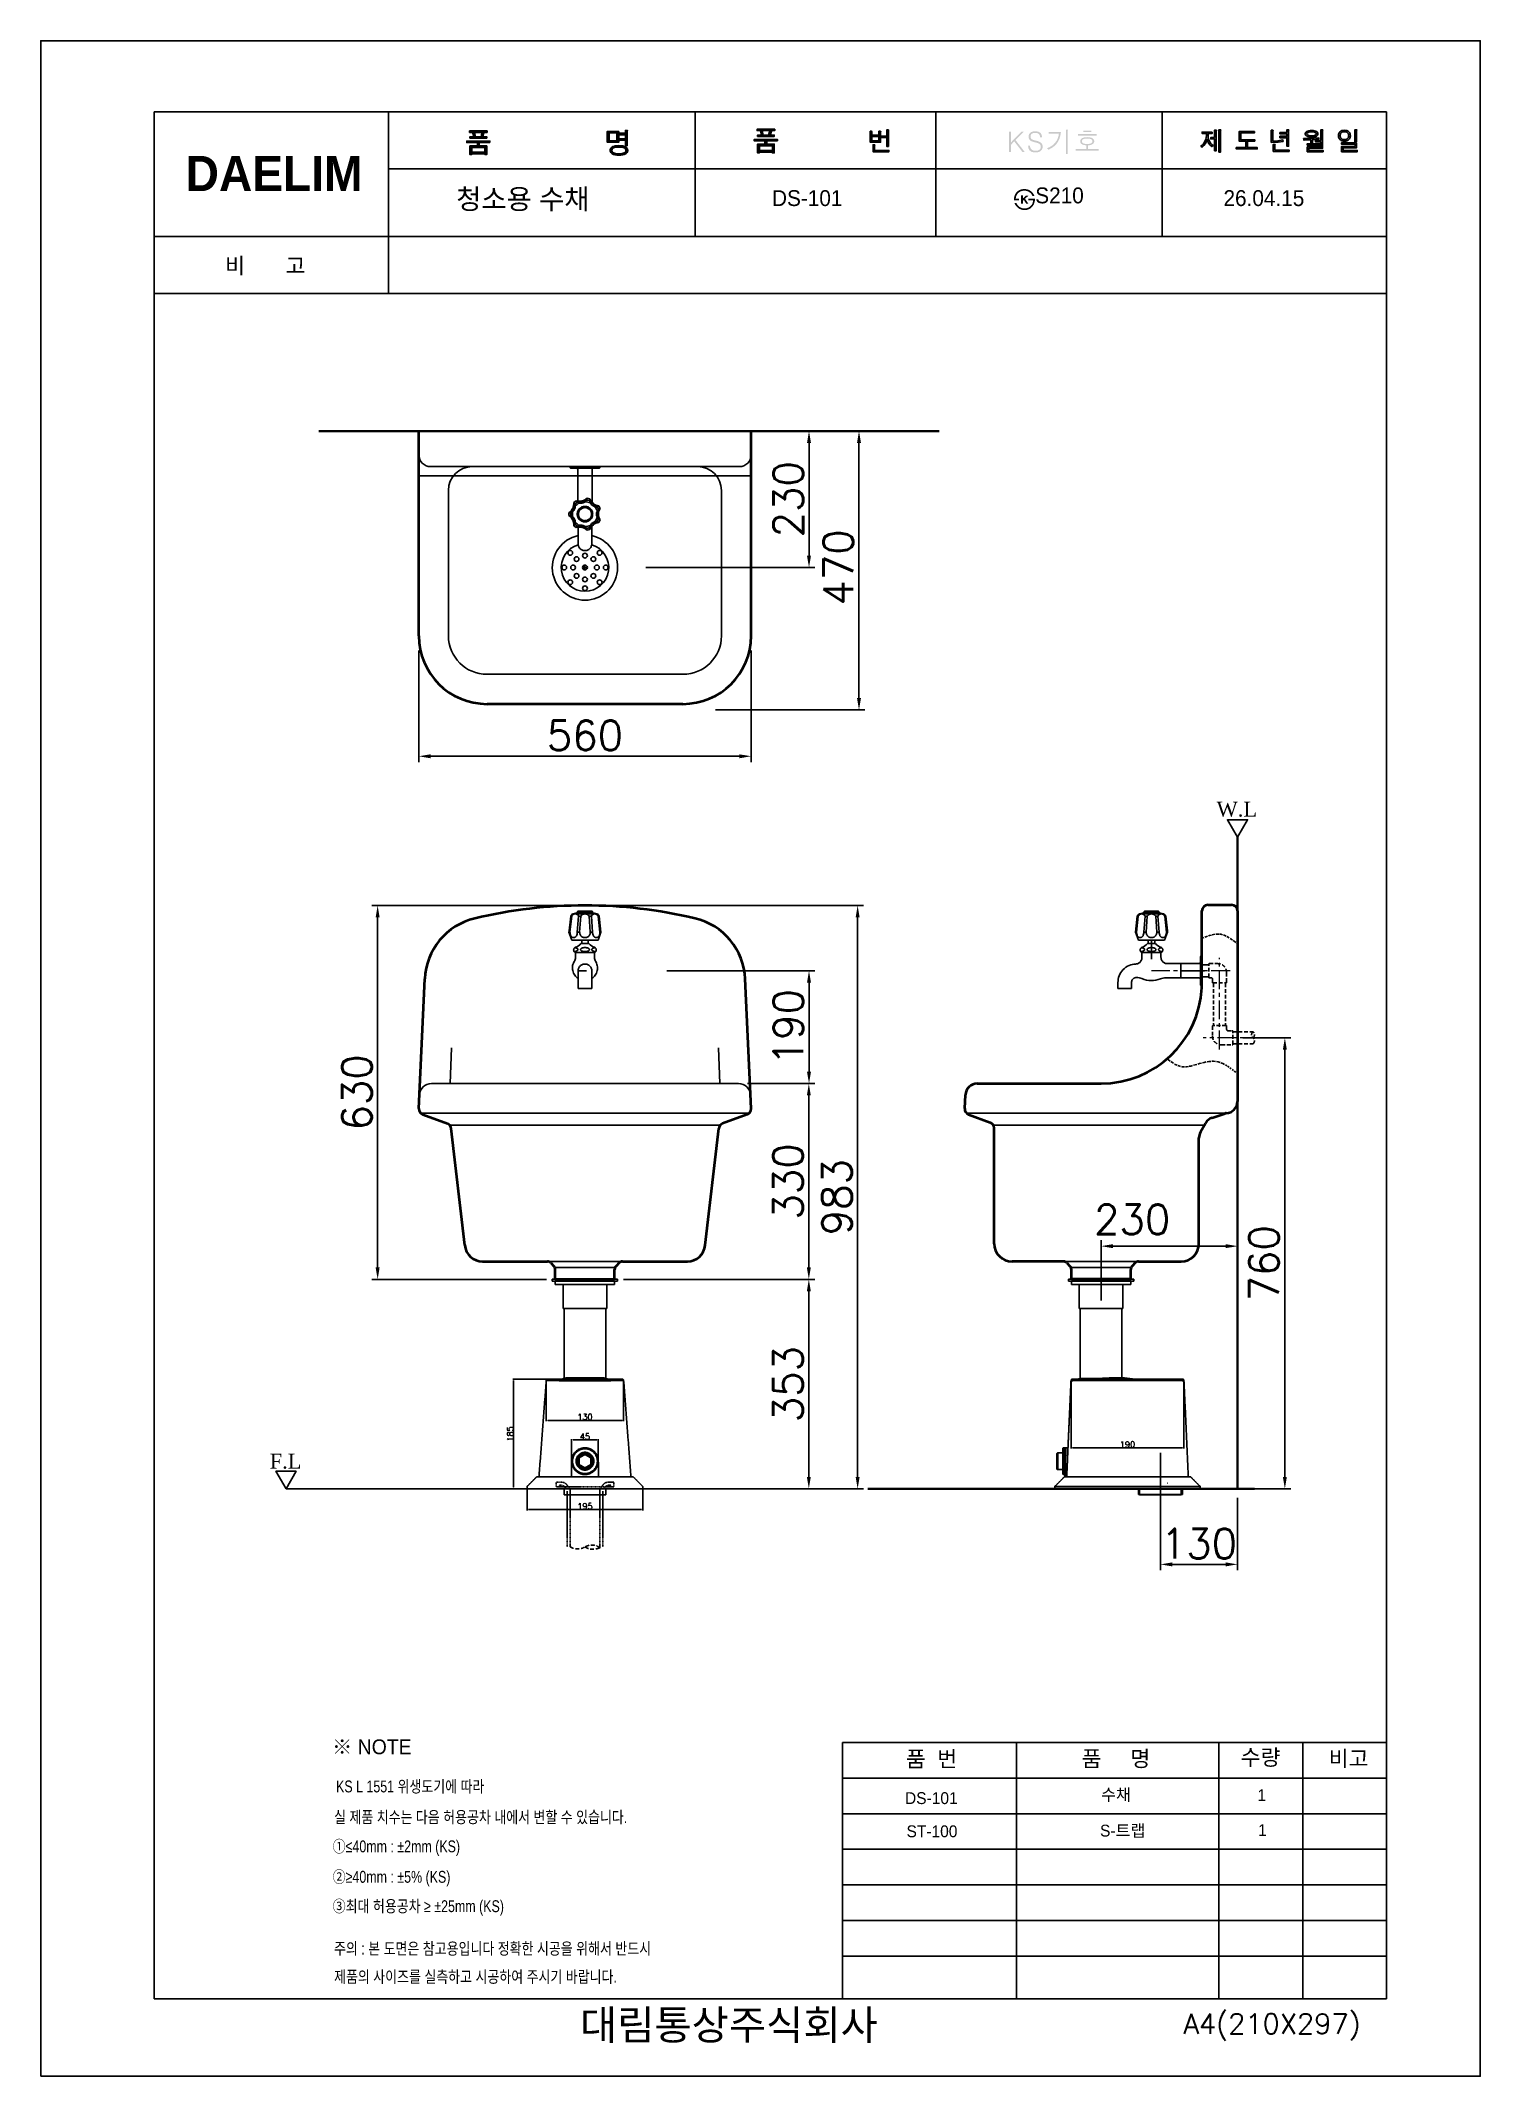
# Model space of a CAD drawing. Extents: x 57303 to 59729, y 58734 to 62164.
import ezdxf
from ezdxf.lldxf.tags import DXFTag

# ---------------------------------------------------------------- set-up
doc = ezdxf.new("R2010")
doc.units = 0
doc.header["$MEASUREMENT"] = 0
for name, pattern in [('AM_ISO02W050x2', [3.75, 3, -0.75]), ('CENTER', [50.8, 31.75, -6.35, 6.35, -6.35]), ('DASHED', [0.75, 0.5, -0.25]), ('HIDDEN', [9.525, 6.35, -3.175]), ('HIDDEN2', [4.7625, 3.175, -1.5875])]:
    doc.linetypes.add(name, pattern=pattern)
doc.layers.get('0').update_dxf_attribs({"linetype": 'CONTINUOUS'})
doc.layers.get('Defpoints').update_dxf_attribs({"linetype": 'CONTINUOUS'})
for name, color, linetype in [('1', 7, 'CONTINUOUS'), ('2', 2, 'CONTINUOUS'), ('______ - ____', 255, 'CONTINUOUS'), ('______ - ______', 7, 'CONTINUOUS'), ('______ - HIDDENTANGENT', 255, 'CONTINUOUS'), ('______ - VISIBLETANGENT', 7, 'CONTINUOUS'), ('_______1', 7, 'CONTINUOUS'), ('CENTER', 1, 'CONTINUOUS'), ('Dim', 4, 'CONTINUOUS'), ('FAUCET', 4, 'CONTINUOUS'), ('LINE', 7, 'CONTINUOUS'), ('LINE @ 1 VP1', 7, 'CONTINUOUS'), ('LINE @ 1 VPModel', 7, 'CONTINUOUS'), ('TEXT', 7, 'CONTINUOUS'), ('YA', 7, 'CONTINUOUS')]:
    doc.layers.add(name, color=color, linetype=linetype)
for name, color, linetype, lineweight in [('AM_6', 2, 'CONTINUOUS', 30), ('CEN', 1, 'CENTER', 5), ('OUTLINE', 11, 'CONTINUOUS', 40), ('Y', 202, 'CONTINUOUS', 35)]:
    doc.layers.add(name, color=color, linetype=linetype, lineweight=lineweight)
doc.styles.add('h', font='', dxfattribs={"height": 30})
doc.styles.add('MtXpl_', font='')
doc.styles.get("Standard").update_dxf_attribs({"font": 'txt.shx', "bigfont": 'ghs.shx'})
doc.styles.add('STYLE2', font='dutch.ttf', dxfattribs={"height": 25})
doc.styles.add('굴림', font='', dxfattribs={"height": 3.2})
doc.styles.add('스타일1', font='txt.shx', dxfattribs={"bigfont": 'ghs.shx'})
doc.styles.get('h').set_extended_font_data('Haansoft Batang')
doc.styles.get('MtXpl_').set_extended_font_data('Gulim')
doc.styles.get('굴림').set_extended_font_data('Gulim')
tags = doc.linetypes.add('Amconstr', pattern=[9999, 9999, 0]).pattern_tags.tags
tags[6:7] = [DXFTag(74, 4), DXFTag(75, 0), DXFTag(340, '0'), DXFTag(46, 1.0), DXFTag(50, 0.0), DXFTag(44, 0.0), DXFTag(45, 0.0)]
tags[4:5] = [DXFTag(74, 4), DXFTag(75, 0), DXFTag(340, '0'), DXFTag(46, 1.0), DXFTag(50, 0.0), DXFTag(44, 0.0), DXFTag(45, 0.0)]
doc.dimstyles.new('ISO-25', dxfattribs={"dimtxt": 2.5, "dimasz": 2.5, "dimexe": 1.25, "dimexo": 0.625, "dimtad": 1, "dimtxsty": 'Standard', "dimcen": 2.5, "dimadec": 0, "dimazin": 0, "dimtfac": 1, "dimtmove": 0, "dimatfit": 3, "dimfxl": 0, "dimarcsym": 0})
doc.dimstyles.new('SERIM', dxfattribs={"dimscale": 10, "dimtxt": 3, "dimasz": 2, "dimexe": 1, "dimexo": 1.5, "dimgap": 1, "dimtad": 1, "dimtoh": 1, "dimdec": 0, "dimdsep": 46, "dimtxsty": 'h', "dimcen": -0.3, "dimclrt": 2, "dimadec": 0, "dimazin": 0, "dimtfac": 1, "dimtdec": 0, "dimtmove": 1, "dimatfit": 3, "dimfxl": 0, "dimtolj": 1, "dimtzin": 0, "dimarcsym": 0})

msp = doc.modelspace()

# ---------------------------------------------------------------- texts
at = {"color": 3, "style": '굴림', "width": 0.8}
for s, p in [('KS L 1551 위생도기에 따라', (57800.836, 59212.134)), ('실 제품 치수는 다음 허용공차 내에서 변할 수 있습니다.', (57797.443, 59160.445)), ('①≤40mm : ±2mm (KS)', (57795.164, 59111.127)), ('②≥40mm : ±5%%% (KS)', (57795.164, 59059.831)), ('③최대 허용공차 ≥ ±25mm (KS)', (57795.164, 59010.345))]:
    msp.add_text(s, height=20, dxfattribs=at).set_placement(p)
at = {"color": 1, "style": '굴림', "width": 0.8}
for s, p in [('주의 : 본 도면은 참고용입니다 정확한 시공을 위해서 반드시', (57797.443, 58938.869)), ('제품의 사이즈를 실측하고 시공하여 주시기 바랍니다.', (57797.443, 58891.457))]:
    msp.add_text(s, height=20, dxfattribs=at).set_placement(p)
at = {"layer": '2', "style": 'MtXpl_'}
msp.add_text('※ NOTE', height=25, dxfattribs=at).set_placement((57794.054, 59276.432))
at = {"layer": 'AM_6', "color": 0, "char_height": 25, "attachment_point": 1, "style": 'STYLE2'}
for s, insert, width in [('W.L', (59284.468, 60881.537), 86.29102), ('F.L', (57688.977, 59782.823), 83.20018)]:
    msp.add_mtext(s, dxfattribs=dict(at, insert=insert, width=width))
at = {"layer": 'Dim', "color": 0, "attachment_point": 1, "style": '스타일1'}
for s, insert, char_height, width in [('{\\fGulim|b0|i0|c129|p50;           청소용 수채}', (57868.126, 61914.139), 33.81872, 702.69741), ('{\\fGulim|b0|i0|c129|p50;   \\H0.79087x;DS-101}', (58498.509, 61912.177), 33.81872, 702.69741), ('{\\fGulim|b0|i0|c129|p50;   \\H0.79087x;S210}', (58942.036, 61916.729), 33.81872, 702.69741), ('{\\fGulim|b0|i0|c129|p50;   \\H0.79087x;26.04.15}', (59259.153, 61912.177), 33.81872, 702.69741), ('{\\fGulim|b0|i0|c129|p50;DS-101}', (58759.414, 59212.446), 20, 17), ('{\\fGulim|b0|i0|c129|p50;수채}', (59089.838, 59218.261), 20, 146.99999), ('{\\fGulim|b0|i0|c129|p50;ST-100}', (58761.98, 59156.54), 20, 147.00001), ('{\\fGulim|b0|i0|c129|p50;S-트랩}', (59088.064, 59157.69), 20, 211.99999), ('{\\fGulim|b0|i0|c129|p50;       대림통상주식회사\\P}', (58084.523, 58845.361), 50, 1090)]:
    msp.add_mtext(s, dxfattribs=dict(at, insert=insert, char_height=char_height, width=width))
for s, insert, char_height in [('{\\fGulim|b0|i0|c129|p50;비       고}', (57613.97, 61798.177), 26.7463), ('{\\fGulim|b0|i0|c129|p50;품  번}', (58760.738, 59281.94), 26.7463), ('{\\fGulim|b0|i0|c129|p50;품     명}', (59057.035, 59282.367), 26.7463), ('{\\fGulim|b0|i0|c129|p50;수량}', (59325.012, 59284.558), 26.7463), ('{\\fGulim|b0|i0|c129|p50;비고}', (59473.33, 59282.63), 26.7463), ('{\\fGulim|b0|i0|c129|p50;1\\P}', (59353.326, 59217.451), 20), ('{\\fGulim|b0|i0|c129|p50;1\\P}', (59354.326, 59158.459), 20)]:
    msp.add_mtext(s, dxfattribs=dict(at, insert=insert, char_height=char_height))
at = {"layer": 'YA', "color": 7}
msp.add_text('A4(210X297)', height=33.81872, dxfattribs=at).set_placement((59228.541, 58805.347))
at = {"layer": 'YA', "color": 7, "insert": (57547.361, 61969.988), "char_height": 59.43719, "width": 290.87138, "attachment_point": 1, "style": 'h'}
msp.add_mtext('{\\fHYGraphic-Medium|b1|i0|c129|p18;DAELIM}', dxfattribs=at)

# ---------------------------------------------------------------- blocks, each defined once
blk = doc.blocks.new('*D31')
at = {"layer": 'Defpoints', "color": 0}
for p in [(58681.9, 61506.3), (58681.9, 61506.3), (58425.4, 61036.3)]:
    blk.add_point(p, dxfattribs=at)
at = {"layer": 'Dim', "color": 0, "lineweight": -2}
for p, q in [((58696.9, 61506.3), (58691.9, 61506.3)), ((58681.9, 61056.3), (58681.9, 61486.3)), ((58440.4, 61036.3), (58691.9, 61036.3))]:
    blk.add_line(p, q, dxfattribs=at)
at = {"layer": 'Dim', "color": 0}
for points in [[(58678.6, 61486.3), (58685.3, 61486.3), (58681.9, 61506.3)], [(58678.6, 61056.3), (58685.3, 61056.3), (58681.9, 61036.3)]]:
    blk.add_solid(points, dxfattribs=at)
at = {"layer": 'Dim', "color": 0, "insert": (58646.9, 61276.3), "char_height": 50, "attachment_point": 5, "rotation": 90}
blk.add_mtext('\\A1;470', dxfattribs=at)
blk = doc.blocks.new('*D32')
at = {"layer": 'Defpoints', "color": 0}
for p in [(57940.2, 61151.3), (58500.2, 61151.3), (58500.2, 60958.2)]:
    blk.add_point(p, dxfattribs=at)
at = {"layer": 'Dim', "color": 0, "lineweight": -2}
for p, q in [((57940.2, 61136.3), (57940.2, 60948.2)), ((58500.2, 61136.3), (58500.2, 60948.2)), ((57960.2, 60958.2), (58480.2, 60958.2))]:
    blk.add_line(p, q, dxfattribs=at)
at = {"layer": 'Dim', "color": 0}
for points in [[(57960.2, 60961.5), (57960.2, 60954.8), (57940.2, 60958.2)], [(58480.2, 60961.5), (58480.2, 60954.8), (58500.2, 60958.2)]]:
    blk.add_solid(points, dxfattribs=at)
at = {"layer": 'Dim', "color": 0, "insert": (58220.2, 60993.2), "char_height": 50, "attachment_point": 5}
blk.add_mtext('\\A1;560', dxfattribs=at)
blk = doc.blocks.new('*D33')
at = {"layer": 'Defpoints', "color": 0}
for p in [(58597.7, 61506.3), (58597.7, 61506.3), (58307.7, 61276.3)]:
    blk.add_point(p, dxfattribs=at)
at = {"layer": 'Dim', "color": 0, "lineweight": -2}
for p, q in [((58612.7, 61506.3), (58607.7, 61506.3)), ((58597.7, 61296.3), (58597.7, 61486.3)), ((58322.7, 61276.3), (58607.7, 61276.3))]:
    blk.add_line(p, q, dxfattribs=at)
at = {"layer": 'Dim', "color": 0}
for points in [[(58594.3, 61486.3), (58601, 61486.3), (58597.7, 61506.3)], [(58594.3, 61296.3), (58601, 61296.3), (58597.7, 61276.3)]]:
    blk.add_solid(points, dxfattribs=at)
at = {"layer": 'Dim', "color": 0, "insert": (58562.7, 61391.3), "char_height": 50, "attachment_point": 5, "rotation": 90}
blk.add_mtext('\\A1;230', dxfattribs=at)
blk = doc.blocks.new('*D34')
at = {"layer": 'Defpoints', "color": 0}
for p in [(59189.7, 59745.2), (59319.7, 59723.7), (59319.7, 59596.4)]:
    blk.add_point(p, dxfattribs=at)
at = {"layer": 'Dim', "color": 0, "lineweight": -2}
for p, q in [((59189.7, 59730.2), (59189.7, 59586.4)), ((59319.7, 59708.7), (59319.7, 59586.4)), ((59209.7, 59596.4), (59299.7, 59596.4))]:
    blk.add_line(p, q, dxfattribs=at)
at = {"layer": 'Dim', "color": 0}
for points in [[(59209.7, 59599.7), (59209.7, 59593), (59189.7, 59596.4)], [(59299.7, 59599.7), (59299.7, 59593), (59319.7, 59596.4)]]:
    blk.add_solid(points, dxfattribs=at)
at = {"layer": 'Dim', "color": 0, "insert": (59254.7, 59631.4), "char_height": 50, "attachment_point": 5}
blk.add_mtext('\\A1;130', dxfattribs=at)
blk = doc.blocks.new('*D42')
at = {"layer": 'Defpoints', "color": 0}
for p in [(58220.2, 60706.7), (57870.9, 60076.7), (58170.2, 60076.7)]:
    blk.add_point(p, dxfattribs=at)
at = {"layer": 'Dim', "color": 0, "lineweight": -2}
for p, q in [((58205.2, 60706.7), (57860.9, 60706.7)), ((57870.9, 60686.7), (57870.9, 60096.7)), ((58155.2, 60076.7), (57860.9, 60076.7))]:
    blk.add_line(p, q, dxfattribs=at)
at = {"layer": 'Dim', "color": 0}
for points in [[(57867.5, 60686.7), (57874.2, 60686.7), (57870.9, 60706.7)], [(57867.5, 60096.7), (57874.2, 60096.7), (57870.9, 60076.7)]]:
    blk.add_solid(points, dxfattribs=at)
at = {"layer": 'Dim', "color": 0, "insert": (57835.9, 60391.7), "char_height": 50, "attachment_point": 5, "rotation": 90}
blk.add_mtext('\\A1;630', dxfattribs=at)
blk = doc.blocks.new('*D43')
at = {"layer": 'Defpoints', "color": 0}
for p in [(58343.2, 60596.7), (58479, 60406.7), (58597.7, 60406.7)]:
    blk.add_point(p, dxfattribs=at)
at = {"layer": 'Dim', "color": 0, "lineweight": -2}
for p, q in [((58358.2, 60596.7), (58607.7, 60596.7)), ((58597.7, 60576.7), (58597.7, 60426.7)), ((58494, 60406.7), (58607.7, 60406.7))]:
    blk.add_line(p, q, dxfattribs=at)
at = {"layer": 'Dim', "color": 0}
for points in [[(58594.3, 60576.7), (58601, 60576.7), (58597.7, 60596.7)], [(58594.3, 60426.7), (58601, 60426.7), (58597.7, 60406.7)]]:
    blk.add_solid(points, dxfattribs=at)
at = {"layer": 'Dim', "color": 0, "insert": (58562.7, 60501.7), "char_height": 50, "attachment_point": 5, "rotation": 90}
blk.add_mtext('\\A1;190', dxfattribs=at)
blk = doc.blocks.new('*D44')
at = {"layer": 'Defpoints', "color": 0}
for p in [(58479, 60406.7), (58270.2, 60076.7), (58597.4, 60076.7)]:
    blk.add_point(p, dxfattribs=at)
at = {"layer": 'Dim', "color": 0, "lineweight": -2}
for p, q in [((58494, 60406.7), (58607.4, 60406.7)), ((58597.4, 60386.7), (58597.4, 60096.7)), ((58285.2, 60076.7), (58607.4, 60076.7))]:
    blk.add_line(p, q, dxfattribs=at)
at = {"layer": 'Dim', "color": 0}
for points in [[(58594.1, 60386.7), (58600.7, 60386.7), (58597.4, 60406.7)], [(58594.1, 60096.7), (58600.7, 60096.7), (58597.4, 60076.7)]]:
    blk.add_solid(points, dxfattribs=at)
at = {"layer": 'Dim', "color": 0, "insert": (58562.4, 60241.7), "char_height": 50, "attachment_point": 5, "rotation": 90}
blk.add_mtext('\\A1;330', dxfattribs=at)
blk = doc.blocks.new('*D35')
at = {"layer": 'Defpoints', "color": 0}
for p in [(58270.2, 60076.7), (58308.1, 59723.7), (58597.4, 59723.7)]:
    blk.add_point(p, dxfattribs=at)
at = {"layer": 'Dim', "color": 0, "lineweight": -2}
for p, q in [((58285.2, 60076.7), (58607.4, 60076.7)), ((58597.4, 60056.7), (58597.4, 59743.7)), ((58323.1, 59723.7), (58607.4, 59723.7))]:
    blk.add_line(p, q, dxfattribs=at)
at = {"layer": 'Dim', "color": 0}
for points in [[(58594.1, 60056.7), (58600.7, 60056.7), (58597.4, 60076.7)], [(58594.1, 59743.7), (58600.7, 59743.7), (58597.4, 59723.7)]]:
    blk.add_solid(points, dxfattribs=at)
at = {"layer": 'Dim', "color": 0, "insert": (58562.4, 59900.2), "char_height": 50, "attachment_point": 5, "rotation": 90}
blk.add_mtext('\\A1;353', dxfattribs=at)
blk = doc.blocks.new('*D45')
at = {"layer": 'Defpoints', "color": 0}
for p in [(58238.9, 60706.7), (58341.9, 59723.7), (58679.6, 59723.7)]:
    blk.add_point(p, dxfattribs=at)
at = {"layer": 'Dim', "color": 0, "lineweight": -2}
for p, q in [((58253.9, 60706.7), (58689.6, 60706.7)), ((58679.6, 60686.7), (58679.6, 59743.7)), ((58356.9, 59723.7), (58689.6, 59723.7))]:
    blk.add_line(p, q, dxfattribs=at)
at = {"layer": 'Dim', "color": 0}
for points in [[(58676.3, 60686.7), (58683, 60686.7), (58679.6, 60706.7)], [(58676.3, 59743.7), (58683, 59743.7), (58679.6, 59723.7)]]:
    blk.add_solid(points, dxfattribs=at)
at = {"layer": 'Dim', "color": 0, "insert": (58644.6, 60215.2), "char_height": 50, "attachment_point": 5, "rotation": 90}
blk.add_mtext('\\A1;983', dxfattribs=at)
blk = doc.blocks.new('*D38')
at = {"color": 0, "lineweight": -2}
for p, q in [((58122.7, 59723.1), (58122.7, 59687.4)), ((58317.7, 59723.1), (58317.7, 59687.4)), ((58125.2, 59688.6), (58315.2, 59688.6))]:
    blk.add_line(p, q, dxfattribs=at)
at = {"color": 0}
for points in [[(58125.2, 59689), (58125.2, 59688.2), (58122.7, 59688.6)], [(58315.2, 59689), (58315.2, 59688.2), (58317.7, 59688.6)]]:
    blk.add_solid(points, dxfattribs=at)
at = {"layer": 'Defpoints', "color": 0}
for p in [(58122.7, 59723.7), (58317.7, 59723.7), (58317.7, 59688.6)]:
    blk.add_point(p, dxfattribs=at)
at = {"color": 0, "insert": (58220.2, 59694.3), "char_height": 2.5, "attachment_point": 5}
blk.add_mtext('{\\H4x;195}', dxfattribs=at)
blk = doc.blocks.new('*D39')
at = {"color": 0, "lineweight": -2}
for p, q in [((58155, 59905.3), (58155, 59837.9)), ((58285.4, 59905.3), (58285.4, 59837.9)), ((58157.5, 59839.1), (58282.9, 59839.1))]:
    blk.add_line(p, q, dxfattribs=at)
at = {"color": 0}
for points in [[(58157.5, 59839.6), (58157.5, 59838.7), (58155, 59839.1)], [(58282.9, 59839.6), (58282.9, 59838.7), (58285.4, 59839.1)]]:
    blk.add_solid(points, dxfattribs=at)
at = {"layer": 'Defpoints', "color": 0}
for p in [(58155, 59906), (58285.4, 59906), (58285.4, 59839.1)]:
    blk.add_point(p, dxfattribs=at)
at = {"color": 0, "insert": (58220.2, 59844.8), "char_height": 2.5, "attachment_point": 5}
blk.add_mtext('{\\H4x;130}', dxfattribs=at)
blk = doc.blocks.new('*D40')
at = {"color": 0, "lineweight": -2}
for p, q in [((58157.4, 59908.7), (58098.7, 59908.7)), ((58099.9, 59906.2), (58099.9, 59726.2)), ((58155.1, 59723.7), (58098.7, 59723.7))]:
    blk.add_line(p, q, dxfattribs=at)
at = {"color": 0}
for points in [[(58099.5, 59906.2), (58100.3, 59906.2), (58099.9, 59908.7)], [(58099.5, 59726.2), (58100.3, 59726.2), (58099.9, 59723.7)]]:
    blk.add_solid(points, dxfattribs=at)
at = {"layer": 'Defpoints', "color": 0}
for p in [(58158, 59908.7), (58099.9, 59723.7), (58155.7, 59723.7)]:
    blk.add_point(p, dxfattribs=at)
at = {"color": 0, "insert": (58094.3, 59816.2), "char_height": 2.5, "attachment_point": 5, "rotation": 90}
blk.add_mtext('{\\H4x;185}', dxfattribs=at)
blk = doc.blocks.new('*D41')
at = {"color": 0, "lineweight": -2}
for p, q in [((58197.7, 59770.9), (58197.7, 59807.4)), ((58200.2, 59806.2), (58240.2, 59806.2)), ((58242.7, 59770.9), (58242.7, 59807.4))]:
    blk.add_line(p, q, dxfattribs=at)
at = {"color": 0}
for points in [[(58200.2, 59806.6), (58200.2, 59805.7), (58197.7, 59806.2)], [(58240.2, 59806.6), (58240.2, 59805.7), (58242.7, 59806.2)]]:
    blk.add_solid(points, dxfattribs=at)
at = {"layer": 'Defpoints', "color": 0}
for p in [(58242.7, 59806.2), (58197.7, 59770.2), (58242.7, 59770.2)]:
    blk.add_point(p, dxfattribs=at)
at = {"color": 0, "insert": (58220.2, 59811.8), "char_height": 2.5, "attachment_point": 5}
blk.add_mtext('{\\H4x;45}', dxfattribs=at)
blk = doc.blocks.new('*D36')
at = {"color": 0, "lineweight": -2}
for p, q in [((59039.2, 59905.3), (59039.2, 59791.5)), ((59229.4, 59905.3), (59229.4, 59791.5)), ((59226.9, 59792.7), (59041.7, 59792.7))]:
    blk.add_line(p, q, dxfattribs=at)
at = {"color": 0}
for points in [[(59041.7, 59793.2), (59041.7, 59792.3), (59039.2, 59792.7)], [(59226.9, 59793.2), (59226.9, 59792.3), (59229.4, 59792.7)]]:
    blk.add_solid(points, dxfattribs=at)
at = {"layer": 'Defpoints', "color": 0}
for p in [(59039.2, 59905.9), (59229.4, 59905.9), (59039.2, 59792.7)]:
    blk.add_point(p, dxfattribs=at)
at = {"color": 0, "insert": (59134.3, 59798.4), "char_height": 2.5, "attachment_point": 5}
blk.add_mtext('{\\H4x;190}', dxfattribs=at)
blk = doc.blocks.new('*D37')
at = {"layer": 'Defpoints', "color": 0}
for p in [(59319.7, 60132.6), (59089.7, 60072.5), (59319.7, 60051)]:
    blk.add_point(p, dxfattribs=at)
at = {"layer": 'Dim', "color": 0, "lineweight": -2}
for p, q in [((59089.7, 60087.5), (59089.7, 60142.6)), ((59319.7, 60066), (59319.7, 60142.6)), ((59109.7, 60132.6), (59299.7, 60132.6))]:
    blk.add_line(p, q, dxfattribs=at)
at = {"layer": 'Dim', "color": 0}
for points in [[(59109.7, 60136), (59109.7, 60129.3), (59089.7, 60132.6)], [(59299.7, 60136), (59299.7, 60129.3), (59319.7, 60132.6)]]:
    blk.add_solid(points, dxfattribs=at)
at = {"layer": 'Dim', "color": 0, "insert": (59142.2, 60177.6), "char_height": 50, "attachment_point": 5}
blk.add_mtext('\\A1;230', dxfattribs=at)
blk = doc.blocks.new('*D92')
at = {"layer": 'Defpoints', "color": 0}
for p in [(59313.7, 60483.7), (59333.5, 59723.7), (59399.4, 59723.7)]:
    blk.add_point(p, dxfattribs=at)
at = {"layer": 'Dim', "color": 0, "lineweight": -2}
for p, q in [((59328.7, 60483.7), (59409.4, 60483.7)), ((59399.4, 60463.7), (59399.4, 59743.7)), ((59348.5, 59723.7), (59409.4, 59723.7))]:
    blk.add_line(p, q, dxfattribs=at)
at = {"layer": 'Dim', "color": 0}
for points in [[(59396.1, 60463.7), (59402.8, 60463.7), (59399.4, 60483.7)], [(59396.1, 59743.7), (59402.8, 59743.7), (59399.4, 59723.7)]]:
    blk.add_solid(points, dxfattribs=at)
at = {"layer": 'Dim', "color": 0, "insert": (59364.4, 60103.7), "char_height": 50, "attachment_point": 5, "rotation": 90}
blk.add_mtext('\\A1;760', dxfattribs=at)
blk = doc.blocks.new('*U94')
at = {"layer": 'LINE @ 1 VP1', "linetype": 'Amconstr'}
h = blk.add_hatch(color=256, dxfattribs=at)
h.dxf.hatch_style = 1
h.paths.add_polyline_path([(58945.6, 61996.6), (58959.4, 62010.7), (58955.4, 62010.7), (58937.9, 61992.6), (58937.9, 62010.7), (58934.7, 62010.7), (58934.7, 61976.7), (58937.9, 61976.7), (58937.9, 61988.7), (58943.5, 61994.4), (58957.2, 61976.7), (58961, 61976.7)])
h.paths.add_polyline_path([(58972, 61998.9), (58971.7, 61999.3), (58971.5, 61999.8), (58971.3, 62000.2), (58971.1, 62000.7), (58971, 62001.2), (58971, 62002.3), (58971, 62003.1), (58971.1, 62003.8), (58971.2, 62004.4), (58971.5, 62005.1), (58971.7, 62005.6), (58972.1, 62006.2), (58972.5, 62006.6), (58972.9, 62007.1), (58973.5, 62007.5), (58974.1, 62007.8), (58974.7, 62008.1), (58975.4, 62008.3), (58977, 62008.6), (58978.8, 62008.7), (58980.6, 62008.6), (58982.2, 62008.3), (58983, 62008), (58983.7, 62007.7), (58984.3, 62007.3), (58984.9, 62006.8), (58985.4, 62006.3), (58985.8, 62005.7), (58986.2, 62005.1), (58986.5, 62004.4), (58986.8, 62003.7), (58986.9, 62002.9), (58987.1, 62001.2), (58990.3, 62001.2), (58990.1, 62003.5), (58989.9, 62004.6), (58989.5, 62005.6), (58989.1, 62006.5), (58988.6, 62007.3), (58988, 62008.1), (58987.3, 62008.8), (58986.5, 62009.4), (58985.6, 62010), (58984.7, 62010.4), (58983.7, 62010.8), (58981.4, 62011.3), (58978.9, 62011.5), (58976.4, 62011.3), (58974.2, 62010.9), (58973.2, 62010.5), (58972.3, 62010.1), (58971.4, 62009.6), (58970.6, 62009), (58969.9, 62008.4), (58969.3, 62007.7), (58968.8, 62006.9), (58968.4, 62006.1), (58968.1, 62005.3), (58967.9, 62004.4), (58967.7, 62003.4), (58967.7, 62002.4), (58967.8, 62000.5), (58968, 61999.7), (58968.3, 61998.9), (58968.6, 61998.2), (58969, 61997.5), (58969.4, 61996.9), (58970, 61996.4), (58970.5, 61995.9), (58971.2, 61995.4), (58972.8, 61994.6), (58977, 61993.2), (58980.2, 61992.4), (58983.9, 61991.2), (58985.3, 61990.6), (58985.8, 61990.3), (58986.3, 61989.9), (58986.7, 61989.5), (58987.1, 61989), (58987.4, 61988.5), (58987.7, 61988), (58987.9, 61987.3), (58988, 61986.7), (58988.1, 61985.2), (58988.1, 61984.4), (58988, 61983.7), (58987.8, 61983), (58987.6, 61982.4), (58987.3, 61981.8), (58986.9, 61981.3), (58986.4, 61980.8), (58985.9, 61980.3), (58985.3, 61979.9), (58984.7, 61979.5), (58984, 61979.2), (58983.2, 61978.9), (58981.5, 61978.6), (58979.6, 61978.5), (58977.5, 61978.6), (58975.6, 61979), (58974.7, 61979.4), (58974, 61979.8), (58973.3, 61980.2), (58972.6, 61980.7), (58972, 61981.3), (58971.5, 61982), (58971.1, 61982.7), (58970.8, 61983.4), (58970.5, 61984.2), (58970.3, 61985.1), (58970.2, 61986.9), (58966.9, 61986.9), (58966.9, 61986.7), (58967.1, 61984.2), (58967.4, 61983.1), (58967.7, 61982), (58968.2, 61981.1), (58968.7, 61980.2), (58969.4, 61979.3), (58970.2, 61978.6), (58971, 61977.9), (58972, 61977.3), (58973, 61976.8), (58974.2, 61976.4), (58976.7, 61975.9), (58979.6, 61975.7), (58982.2, 61975.9), (58984.4, 61976.4), (58985.5, 61976.8), (58986.4, 61977.2), (58987.3, 61977.8), (58988.1, 61978.4), (58988.9, 61979.1), (58989.5, 61979.8), (58990, 61980.6), (58990.5, 61981.5), (58990.8, 61982.4), (58991.1, 61983.4), (58991.2, 61984.4), (58991.3, 61985.5), (58991.1, 61987.5), (58990.9, 61988.3), (58990.6, 61989.2), (58990.3, 61990), (58989.8, 61990.7), (58989.3, 61991.3), (58988.7, 61991.9), (58988, 61992.5), (58987.3, 61993), (58985.5, 61993.9), (58983.3, 61994.8), (58980.7, 61995.5), (58976.6, 61996.5), (58975.2, 61996.9), (58974, 61997.4), (58973.1, 61998), (58972.6, 61998.3), (58972.3, 61998.6)])
h.paths.add_polyline_path([(59021.2, 62004.4), (59022.1, 62010.1), (59001.4, 62010.1), (59001.4, 62007.5), (59018.7, 62007.5), (59018, 62003.1), (59016.6, 61999), (59014.7, 61995.2), (59012.2, 61991.8), (59009.4, 61988.9), (59006.3, 61986.5), (59002.7, 61984.5), (58998.8, 61982.9), (59001, 61980.3), (59005.3, 61982.5), (59009.1, 61984.9), (59012.4, 61987.7), (59015.2, 61990.8), (59017.8, 61994.8), (59019.8, 61999.3)])
h.paths.add_polyline_path([(59033.6, 62012.6), (59033.7, 62013.1), (59034, 62013.6), (59034.1, 62013.8), (59034.1, 62013.9), (59034.1, 62013.9), (59034.2, 62014), (59034.2, 62014), (59034.2, 62014), (59034.1, 62014.1), (59034.1, 62014.1), (59034.1, 62014.1), (59034.1, 62014.1), (59034.1, 62014.1), (59034.1, 62014.1), (59034.1, 62014.1), (59034, 62014.2), (59034, 62014.2), (59033.7, 62014.3), (59032.7, 62014.3), (59030.5, 62014.3), (59030.5, 61972.9), (59033.6, 61972.9)])
h.paths.add_polyline_path([(59073.1, 62012.5), (59059.7, 62012.5), (59059.7, 62010.1), (59073.1, 62010.1)])
h.paths.add_polyline_path([(59082.1, 62006.6), (59050.7, 62006.6), (59050.7, 62004.1), (59082.1, 62004.1)])
h.paths.add_polyline_path([(59075.4, 61999.5), (59074.5, 62000), (59073.6, 62000.4), (59071.6, 62001), (59069.1, 62001.4), (59066.4, 62001.5), (59063.7, 62001.4), (59061.2, 62001), (59059.2, 62000.4), (59058.2, 62000), (59057.4, 61999.5), (59056.8, 61999), (59056.2, 61998.5), (59055.7, 61997.9), (59055.3, 61997.3), (59055, 61996.7), (59054.8, 61996), (59054.6, 61995.3), (59054.6, 61994.6), (59054.6, 61993.9), (59054.7, 61993.2), (59054.9, 61992.6), (59055.2, 61992), (59055.5, 61991.5), (59056, 61990.9), (59056.5, 61990.4), (59057, 61990), (59057.8, 61989.5), (59058.5, 61989.1), (59060.4, 61988.5), (59062.5, 61988), (59064.9, 61987.8), (59064.9, 61981.3), (59046.9, 61981.3), (59046.9, 61978.8), (59085.9, 61978.8), (59085.9, 61981.3), (59068, 61981.3), (59068, 61987.8), (59070.4, 61988), (59072.4, 61988.5), (59074.2, 61989.1), (59075, 61989.5), (59075.8, 61990), (59076.3, 61990.4), (59076.8, 61990.9), (59077.3, 61991.5), (59077.6, 61992), (59077.9, 61992.6), (59078.1, 61993.2), (59078.2, 61993.9), (59078.3, 61994.6), (59078.2, 61995.3), (59078.1, 61996), (59077.8, 61996.7), (59077.5, 61997.3), (59077.1, 61997.9), (59076.6, 61998.5), (59076.1, 61999)])
h.paths.add_polyline_path([(59062.5, 61998.9), (59064.3, 61999.1), (59066.4, 61999.2), (59068.5, 61999.1), (59070.3, 61998.9), (59071.9, 61998.5), (59072.5, 61998.2), (59073.1, 61998), (59073.6, 61997.7), (59074.1, 61997.3), (59074.4, 61996.9), (59074.7, 61996.5), (59075, 61996.1), (59075.2, 61995.6), (59075.3, 61995.1), (59075.3, 61994.6), (59075.3, 61994.1), (59075.2, 61993.6), (59075, 61993.1), (59074.7, 61992.7), (59074.4, 61992.3), (59074.1, 61991.9), (59073.6, 61991.6), (59073.1, 61991.3), (59072.5, 61991), (59071.9, 61990.7), (59070.3, 61990.3), (59068.5, 61990.1), (59066.4, 61990), (59064.3, 61990.1), (59062.5, 61990.3), (59060.9, 61990.7), (59060.2, 61991), (59059.6, 61991.3), (59059.2, 61991.6), (59058.7, 61991.9), (59058.4, 61992.3), (59058.1, 61992.7), (59057.9, 61993.1), (59057.7, 61993.6), (59057.6, 61994.1), (59057.6, 61994.6), (59057.6, 61995.1), (59057.7, 61995.6), (59057.9, 61996.1), (59058.1, 61996.5), (59058.4, 61996.9), (59058.7, 61997.3), (59059.2, 61997.7), (59059.6, 61998), (59060.2, 61998.2), (59060.9, 61998.5)], flags=16)
h.paths.add_polyline_path([(59277.1, 62010.2), (59259.9, 62010.2), (59259.9, 62007.9), (59267.6, 62007.9), (59267.5, 62004.3), (59266.9, 62000.9), (59266.1, 61997.7), (59264.8, 61994.7), (59263.4, 61992.2), (59261.8, 61989.9), (59260, 61988.1), (59257.9, 61986.6), (59259.9, 61984.4), (59262.8, 61987.4), (59265.3, 61990.5), (59267.3, 61994.1), (59268.7, 61997.8), (59269, 61996.2), (59269.5, 61994.5), (59270.4, 61992.8), (59271.5, 61991), (59273.8, 61988.1), (59276.4, 61985.5), (59278.5, 61987.7), (59276.5, 61989.1), (59274.8, 61990.8), (59273.3, 61992.9), (59272.1, 61995.3), (59271, 61998.3), (59270.4, 62001.3), (59270.2, 62004.5), (59270.5, 62007.9), (59277.1, 62007.9)])
h.paths.add_polyline_path([(59283.9, 62011.9), (59284, 62012.3), (59284.2, 62012.7), (59284.2, 62012.8), (59284.3, 62013), (59284.3, 62013.1), (59284.3, 62013.1), (59284.3, 62013.1), (59284.3, 62013.1), (59284.3, 62013.1), (59284.3, 62013.1), (59284.3, 62013.2), (59284.3, 62013.2), (59284.2, 62013.2), (59284.1, 62013.2), (59283.9, 62013.3), (59283.1, 62013.3), (59281, 62013.3), (59281, 62000.9), (59274.7, 62000.9), (59274.7, 61998.6), (59281, 61998.6), (59281, 61978.5), (59283.9, 61978.5)])
h.paths.add_polyline_path([(59291.1, 62012.7), (59291.1, 62013.1), (59291.3, 62013.3), (59291.4, 62013.5), (59291.4, 62013.7), (59291.4, 62013.7), (59291.4, 62013.8), (59291.4, 62013.8), (59291.4, 62013.8), (59291.4, 62013.8), (59291.4, 62013.9), (59291.4, 62013.9), (59291.4, 62013.9), (59291.4, 62013.9), (59291.3, 62013.9), (59291.3, 62013.9), (59291.2, 62014), (59291.1, 62014), (59290.8, 62014), (59290.5, 62014), (59288.2, 62014), (59288.2, 61976.4), (59291.1, 61976.4)])
h.paths.add_polyline_path([(59348.1, 62011), (59322.3, 62011), (59322.3, 61994.9), (59333.8, 61994.9), (59333.8, 61984.1), (59317.4, 61984.1), (59317.4, 61981.8), (59352.9, 61981.8), (59352.9, 61984.1), (59336.6, 61984.1), (59336.6, 61994.9), (59348.6, 61994.9), (59348.6, 61997.2), (59325.2, 61997.2), (59325.2, 62008.6), (59348.1, 62008.6)])
h.paths.add_polyline_path([(59379.3, 62011.3), (59379.3, 62011.8), (59379.5, 62012.3), (59379.6, 62012.5), (59379.6, 62012.6), (59379.6, 62012.7), (59379.6, 62012.8), (59379.6, 62012.8), (59379.6, 62012.8), (59379.6, 62012.9), (59379.6, 62012.9), (59379.6, 62012.9), (59379.5, 62012.9), (59379.5, 62012.9), (59379.5, 62013), (59379.4, 62013), (59379.3, 62013), (59379.1, 62013.1), (59378.2, 62013.1), (59376.4, 62013.1), (59376.4, 61992.5), (59388, 61993), (59396.5, 61994.4), (59396.1, 61996.8), (59387.5, 61995.3), (59379.3, 61994.9)])
h.paths.add_polyline_path([(59405.8, 62012.8), (59405.8, 62013.1), (59405.9, 62013.4), (59406, 62013.6), (59406.1, 62013.7), (59406.1, 62013.7), (59406.1, 62013.8), (59406.1, 62013.8), (59406.1, 62013.8), (59406.1, 62013.8), (59406.1, 62013.8), (59406, 62013.8), (59406, 62013.9), (59406, 62013.9), (59406, 62013.9), (59405.9, 62013.9), (59405.9, 62014), (59405.8, 62014), (59405.5, 62014), (59405.2, 62014), (59402.9, 62014), (59402.9, 62009.3), (59391, 62009.3), (59391, 62006.9), (59402.9, 62006.9), (59402.9, 62002.9), (59391, 62002.9), (59391, 62000.6), (59402.9, 62000.6), (59402.9, 61986.3), (59405.8, 61986.3)])
h.paths.add_polyline_path([(59382.6, 61987.9), (59382.7, 61988.3), (59382.8, 61988.6), (59382.9, 61988.7), (59382.9, 61988.9), (59382.9, 61988.9), (59382.9, 61988.9), (59382.9, 61989), (59382.9, 61989), (59382.9, 61989), (59382.9, 61989), (59382.9, 61989), (59382.9, 61989), (59382.9, 61989.1), (59382.8, 61989.1), (59382.7, 61989.1), (59382.6, 61989.1), (59381.9, 61989.2), (59379.8, 61989.2), (59379.8, 61977.3), (59406.6, 61977.3), (59406.6, 61979.7), (59382.6, 61979.7)])
h.paths.add_polyline_path([(59454.5, 62005), (59454.8, 62005.5), (59455.1, 62006), (59455.2, 62006.5), (59455.2, 62007.1), (59455.2, 62007.7), (59455.1, 62008.3), (59454.8, 62008.8), (59454.5, 62009.3), (59454.2, 62009.8), (59453.7, 62010.3), (59453.2, 62010.7), (59452.5, 62011.1), (59450.9, 62011.8), (59449, 62012.4), (59446.9, 62012.7), (59444.5, 62012.8), (59442, 62012.7), (59439.9, 62012.4), (59438, 62011.8), (59436.4, 62011.1), (59435.7, 62010.7), (59435.2, 62010.3), (59434.8, 62009.8), (59434.4, 62009.3), (59434.1, 62008.8), (59433.9, 62008.3), (59433.8, 62007.7), (59433.7, 62007.1), (59433.8, 62006.5), (59433.9, 62006), (59434.1, 62005.5), (59434.4, 62005), (59434.8, 62004.5), (59435.2, 62004), (59435.7, 62003.6), (59436.4, 62003.2), (59437.1, 62002.8), (59438, 62002.5), (59439.9, 62001.9), (59442, 62001.6), (59444.5, 62001.5), (59446.9, 62001.6), (59449, 62001.9), (59450.9, 62002.5), (59451.8, 62002.8), (59452.5, 62003.2), (59453.2, 62003.6), (59453.7, 62004), (59454.2, 62004.5)])
h.paths.add_polyline_path([(59451.3, 62005.2), (59450.8, 62004.9), (59450.4, 62004.7), (59449.2, 62004.2), (59447.9, 62003.9), (59444.5, 62003.6), (59441.1, 62003.9), (59439.7, 62004.2), (59438.5, 62004.7), (59438.1, 62004.9), (59437.7, 62005.2), (59437.3, 62005.4), (59437.1, 62005.7), (59436.8, 62006.1), (59436.7, 62006.4), (59436.6, 62006.6), (59436.6, 62006.7), (59436.6, 62007.1), (59436.6, 62007.5), (59436.7, 62007.9), (59436.8, 62008.2), (59437.1, 62008.5), (59437.3, 62008.8), (59437.7, 62009.1), (59438.1, 62009.4), (59438.5, 62009.6), (59439.7, 62010.1), (59441.1, 62010.4), (59444.5, 62010.6), (59447.8, 62010.4), (59449.2, 62010.1), (59450.4, 62009.6), (59450.8, 62009.4), (59451.3, 62009.1), (59451.6, 62008.8), (59451.9, 62008.5), (59452.1, 62008.2), (59452.3, 62007.9), (59452.3, 62007.7), (59452.4, 62007.5), (59452.4, 62007.1), (59452.4, 62006.7), (59452.3, 62006.6), (59452.3, 62006.4), (59452.2, 62006.2), (59452.1, 62006.1), (59451.9, 62005.7), (59451.6, 62005.4)], flags=16)
h.paths.add_polyline_path([(59456.8, 61998.2), (59456.5, 62000.5), (59441.6, 61999.4), (59431, 61999.2), (59431.4, 61997.1), (59431.5, 61996.8), (59431.5, 61996.5), (59431.6, 61996.4), (59431.6, 61996.3), (59431.6, 61996.2), (59431.7, 61996.2), (59431.7, 61996.2), (59431.7, 61996.2), (59431.7, 61996.2), (59431.7, 61996.2), (59431.7, 61996.2), (59431.8, 61996.2), (59431.8, 61996.2), (59431.8, 61996.2), (59431.8, 61996.2), (59431.9, 61996.2), (59432, 61996.3), (59432.2, 61996.5), (59432.5, 61996.7), (59432.9, 61996.8), (59443.1, 61997.2), (59443.1, 61991.3), (59445.9, 61991.3), (59445.9, 61997.3), (59451.4, 61997.7)])
at = {"layer": 'LINE @ 1 VPModel', "linetype": 'Amconstr'}
h = blk.add_hatch(color=256, dxfattribs=at)
h.dxf.hatch_style = 1
h.paths.add_polyline_path([(58945.6, 61996.6), (58959.4, 62010.7), (58955.4, 62010.7), (58937.9, 61992.6), (58937.9, 62010.7), (58934.7, 62010.7), (58934.7, 61976.7), (58937.9, 61976.7), (58937.9, 61988.7), (58943.5, 61994.4), (58957.2, 61976.7), (58961, 61976.7)])
h.paths.add_polyline_path([(58972, 61998.9), (58971.7, 61999.3), (58971.5, 61999.8), (58971.3, 62000.2), (58971.1, 62000.7), (58971, 62001.2), (58971, 62002.3), (58971, 62003.1), (58971.1, 62003.8), (58971.2, 62004.4), (58971.5, 62005.1), (58971.7, 62005.6), (58972.1, 62006.2), (58972.5, 62006.6), (58972.9, 62007.1), (58973.5, 62007.5), (58974.1, 62007.8), (58974.7, 62008.1), (58975.4, 62008.3), (58977, 62008.6), (58978.8, 62008.7), (58980.6, 62008.6), (58982.2, 62008.3), (58983, 62008), (58983.7, 62007.7), (58984.3, 62007.3), (58984.9, 62006.8), (58985.4, 62006.3), (58985.8, 62005.7), (58986.2, 62005.1), (58986.5, 62004.4), (58986.8, 62003.7), (58986.9, 62002.9), (58987.1, 62001.2), (58990.3, 62001.2), (58990.1, 62003.5), (58989.9, 62004.6), (58989.5, 62005.6), (58989.1, 62006.5), (58988.6, 62007.3), (58988, 62008.1), (58987.3, 62008.8), (58986.5, 62009.4), (58985.6, 62010), (58984.7, 62010.4), (58983.7, 62010.8), (58981.4, 62011.3), (58978.9, 62011.5), (58976.4, 62011.3), (58974.2, 62010.9), (58973.2, 62010.5), (58972.3, 62010.1), (58971.4, 62009.6), (58970.6, 62009), (58969.9, 62008.4), (58969.3, 62007.7), (58968.8, 62006.9), (58968.4, 62006.1), (58968.1, 62005.3), (58967.9, 62004.4), (58967.7, 62003.4), (58967.7, 62002.4), (58967.8, 62000.5), (58968, 61999.7), (58968.3, 61998.9), (58968.6, 61998.2), (58969, 61997.5), (58969.4, 61996.9), (58970, 61996.4), (58970.5, 61995.9), (58971.2, 61995.4), (58972.8, 61994.6), (58977, 61993.2), (58980.2, 61992.4), (58983.9, 61991.2), (58985.3, 61990.6), (58985.8, 61990.3), (58986.3, 61989.9), (58986.7, 61989.5), (58987.1, 61989), (58987.4, 61988.5), (58987.7, 61988), (58987.9, 61987.3), (58988, 61986.7), (58988.1, 61985.2), (58988.1, 61984.4), (58988, 61983.7), (58987.8, 61983), (58987.6, 61982.4), (58987.3, 61981.8), (58986.9, 61981.3), (58986.4, 61980.8), (58985.9, 61980.3), (58985.3, 61979.9), (58984.7, 61979.5), (58984, 61979.2), (58983.2, 61978.9), (58981.5, 61978.6), (58979.6, 61978.5), (58977.5, 61978.6), (58975.6, 61979), (58974.7, 61979.4), (58974, 61979.8), (58973.3, 61980.2), (58972.6, 61980.7), (58972, 61981.3), (58971.5, 61982), (58971.1, 61982.7), (58970.8, 61983.4), (58970.5, 61984.2), (58970.3, 61985.1), (58970.2, 61986.9), (58966.9, 61986.9), (58966.9, 61986.7), (58967.1, 61984.2), (58967.4, 61983.1), (58967.7, 61982), (58968.2, 61981.1), (58968.7, 61980.2), (58969.4, 61979.3), (58970.2, 61978.6), (58971, 61977.9), (58972, 61977.3), (58973, 61976.8), (58974.2, 61976.4), (58976.7, 61975.9), (58979.6, 61975.7), (58982.2, 61975.9), (58984.4, 61976.4), (58985.5, 61976.8), (58986.4, 61977.2), (58987.3, 61977.8), (58988.1, 61978.4), (58988.9, 61979.1), (58989.5, 61979.8), (58990, 61980.6), (58990.5, 61981.5), (58990.8, 61982.4), (58991.1, 61983.4), (58991.2, 61984.4), (58991.3, 61985.5), (58991.1, 61987.5), (58990.9, 61988.3), (58990.6, 61989.2), (58990.3, 61990), (58989.8, 61990.7), (58989.3, 61991.3), (58988.7, 61991.9), (58988, 61992.5), (58987.3, 61993), (58985.5, 61993.9), (58983.3, 61994.8), (58980.7, 61995.5), (58976.6, 61996.5), (58975.2, 61996.9), (58974, 61997.4), (58973.1, 61998), (58972.6, 61998.3), (58972.3, 61998.6)])
h.paths.add_polyline_path([(59021.2, 62004.4), (59022.1, 62010.1), (59001.4, 62010.1), (59001.4, 62007.5), (59018.7, 62007.5), (59018, 62003.1), (59016.6, 61999), (59014.7, 61995.2), (59012.2, 61991.8), (59009.4, 61988.9), (59006.3, 61986.5), (59002.7, 61984.5), (58998.8, 61982.9), (59001, 61980.3), (59005.3, 61982.5), (59009.1, 61984.9), (59012.4, 61987.7), (59015.2, 61990.8), (59017.8, 61994.8), (59019.8, 61999.3)])
h.paths.add_polyline_path([(59033.6, 62012.6), (59033.7, 62013.1), (59034, 62013.6), (59034.1, 62013.8), (59034.1, 62013.9), (59034.1, 62013.9), (59034.2, 62014), (59034.2, 62014), (59034.2, 62014), (59034.1, 62014.1), (59034.1, 62014.1), (59034.1, 62014.1), (59034.1, 62014.1), (59034.1, 62014.1), (59034.1, 62014.1), (59034.1, 62014.1), (59034, 62014.2), (59034, 62014.2), (59033.7, 62014.3), (59032.7, 62014.3), (59030.5, 62014.3), (59030.5, 61972.9), (59033.6, 61972.9)])
h.paths.add_polyline_path([(59073.1, 62012.5), (59059.7, 62012.5), (59059.7, 62010.1), (59073.1, 62010.1)])
h.paths.add_polyline_path([(59082.1, 62006.6), (59050.7, 62006.6), (59050.7, 62004.1), (59082.1, 62004.1)])
h.paths.add_polyline_path([(59075.4, 61999.5), (59074.5, 62000), (59073.6, 62000.4), (59071.6, 62001), (59069.1, 62001.4), (59066.4, 62001.5), (59063.7, 62001.4), (59061.2, 62001), (59059.2, 62000.4), (59058.2, 62000), (59057.4, 61999.5), (59056.8, 61999), (59056.2, 61998.5), (59055.7, 61997.9), (59055.3, 61997.3), (59055, 61996.7), (59054.8, 61996), (59054.6, 61995.3), (59054.6, 61994.6), (59054.6, 61993.9), (59054.7, 61993.2), (59054.9, 61992.6), (59055.2, 61992), (59055.5, 61991.5), (59056, 61990.9), (59056.5, 61990.4), (59057, 61990), (59057.8, 61989.5), (59058.5, 61989.1), (59060.4, 61988.5), (59062.5, 61988), (59064.9, 61987.8), (59064.9, 61981.3), (59046.9, 61981.3), (59046.9, 61978.8), (59085.9, 61978.8), (59085.9, 61981.3), (59068, 61981.3), (59068, 61987.8), (59070.4, 61988), (59072.4, 61988.5), (59074.2, 61989.1), (59075, 61989.5), (59075.8, 61990), (59076.3, 61990.4), (59076.8, 61990.9), (59077.3, 61991.5), (59077.6, 61992), (59077.9, 61992.6), (59078.1, 61993.2), (59078.2, 61993.9), (59078.3, 61994.6), (59078.2, 61995.3), (59078.1, 61996), (59077.8, 61996.7), (59077.5, 61997.3), (59077.1, 61997.9), (59076.6, 61998.5), (59076.1, 61999)])
h.paths.add_polyline_path([(59062.5, 61998.9), (59064.3, 61999.1), (59066.4, 61999.2), (59068.5, 61999.1), (59070.3, 61998.9), (59071.9, 61998.5), (59072.5, 61998.2), (59073.1, 61998), (59073.6, 61997.7), (59074.1, 61997.3), (59074.4, 61996.9), (59074.7, 61996.5), (59075, 61996.1), (59075.2, 61995.6), (59075.3, 61995.1), (59075.3, 61994.6), (59075.3, 61994.1), (59075.2, 61993.6), (59075, 61993.1), (59074.7, 61992.7), (59074.4, 61992.3), (59074.1, 61991.9), (59073.6, 61991.6), (59073.1, 61991.3), (59072.5, 61991), (59071.9, 61990.7), (59070.3, 61990.3), (59068.5, 61990.1), (59066.4, 61990), (59064.3, 61990.1), (59062.5, 61990.3), (59060.9, 61990.7), (59060.2, 61991), (59059.6, 61991.3), (59059.2, 61991.6), (59058.7, 61991.9), (59058.4, 61992.3), (59058.1, 61992.7), (59057.9, 61993.1), (59057.7, 61993.6), (59057.6, 61994.1), (59057.6, 61994.6), (59057.6, 61995.1), (59057.7, 61995.6), (59057.9, 61996.1), (59058.1, 61996.5), (59058.4, 61996.9), (59058.7, 61997.3), (59059.2, 61997.7), (59059.6, 61998), (59060.2, 61998.2), (59060.9, 61998.5)], flags=16)
h.paths.add_polyline_path([(59277.1, 62010.2), (59259.9, 62010.2), (59259.9, 62007.9), (59267.6, 62007.9), (59267.5, 62004.3), (59266.9, 62000.9), (59266.1, 61997.7), (59264.8, 61994.7), (59263.4, 61992.2), (59261.8, 61989.9), (59260, 61988.1), (59257.9, 61986.6), (59259.9, 61984.4), (59262.8, 61987.4), (59265.3, 61990.5), (59267.3, 61994.1), (59268.7, 61997.8), (59269, 61996.2), (59269.5, 61994.5), (59270.4, 61992.8), (59271.5, 61991), (59273.8, 61988.1), (59276.4, 61985.5), (59278.5, 61987.7), (59276.5, 61989.1), (59274.8, 61990.8), (59273.3, 61992.9), (59272.1, 61995.3), (59271, 61998.3), (59270.4, 62001.3), (59270.2, 62004.5), (59270.5, 62007.9), (59277.1, 62007.9)])
h.paths.add_polyline_path([(59283.9, 62011.9), (59284, 62012.3), (59284.2, 62012.7), (59284.2, 62012.8), (59284.3, 62013), (59284.3, 62013.1), (59284.3, 62013.1), (59284.3, 62013.1), (59284.3, 62013.1), (59284.3, 62013.1), (59284.3, 62013.1), (59284.3, 62013.2), (59284.3, 62013.2), (59284.2, 62013.2), (59284.1, 62013.2), (59283.9, 62013.3), (59283.1, 62013.3), (59281, 62013.3), (59281, 62000.9), (59274.7, 62000.9), (59274.7, 61998.6), (59281, 61998.6), (59281, 61978.5), (59283.9, 61978.5)])
h.paths.add_polyline_path([(59291.1, 62012.7), (59291.1, 62013.1), (59291.3, 62013.3), (59291.4, 62013.5), (59291.4, 62013.7), (59291.4, 62013.7), (59291.4, 62013.8), (59291.4, 62013.8), (59291.4, 62013.8), (59291.4, 62013.8), (59291.4, 62013.9), (59291.4, 62013.9), (59291.4, 62013.9), (59291.4, 62013.9), (59291.3, 62013.9), (59291.3, 62013.9), (59291.2, 62014), (59291.1, 62014), (59290.8, 62014), (59290.5, 62014), (59288.2, 62014), (59288.2, 61976.4), (59291.1, 61976.4)])
h.paths.add_polyline_path([(59348.1, 62011), (59322.3, 62011), (59322.3, 61994.9), (59333.8, 61994.9), (59333.8, 61984.1), (59317.4, 61984.1), (59317.4, 61981.8), (59352.9, 61981.8), (59352.9, 61984.1), (59336.6, 61984.1), (59336.6, 61994.9), (59348.6, 61994.9), (59348.6, 61997.2), (59325.2, 61997.2), (59325.2, 62008.6), (59348.1, 62008.6)])
h.paths.add_polyline_path([(59379.3, 62011.3), (59379.3, 62011.8), (59379.5, 62012.3), (59379.6, 62012.5), (59379.6, 62012.6), (59379.6, 62012.7), (59379.6, 62012.8), (59379.6, 62012.8), (59379.6, 62012.8), (59379.6, 62012.9), (59379.6, 62012.9), (59379.6, 62012.9), (59379.5, 62012.9), (59379.5, 62012.9), (59379.5, 62013), (59379.4, 62013), (59379.3, 62013), (59379.1, 62013.1), (59378.2, 62013.1), (59376.4, 62013.1), (59376.4, 61992.5), (59388, 61993), (59396.5, 61994.4), (59396.1, 61996.8), (59387.5, 61995.3), (59379.3, 61994.9)])
h.paths.add_polyline_path([(59405.8, 62012.8), (59405.8, 62013.1), (59405.9, 62013.4), (59406, 62013.6), (59406.1, 62013.7), (59406.1, 62013.7), (59406.1, 62013.8), (59406.1, 62013.8), (59406.1, 62013.8), (59406.1, 62013.8), (59406.1, 62013.8), (59406, 62013.8), (59406, 62013.9), (59406, 62013.9), (59406, 62013.9), (59405.9, 62013.9), (59405.9, 62014), (59405.8, 62014), (59405.5, 62014), (59405.2, 62014), (59402.9, 62014), (59402.9, 62009.3), (59391, 62009.3), (59391, 62006.9), (59402.9, 62006.9), (59402.9, 62002.9), (59391, 62002.9), (59391, 62000.6), (59402.9, 62000.6), (59402.9, 61986.3), (59405.8, 61986.3)])
h.paths.add_polyline_path([(59382.6, 61987.9), (59382.7, 61988.3), (59382.8, 61988.6), (59382.9, 61988.7), (59382.9, 61988.9), (59382.9, 61988.9), (59382.9, 61988.9), (59382.9, 61989), (59382.9, 61989), (59382.9, 61989), (59382.9, 61989), (59382.9, 61989), (59382.9, 61989), (59382.9, 61989.1), (59382.8, 61989.1), (59382.7, 61989.1), (59382.6, 61989.1), (59381.9, 61989.2), (59379.8, 61989.2), (59379.8, 61977.3), (59406.6, 61977.3), (59406.6, 61979.7), (59382.6, 61979.7)])
h.paths.add_polyline_path([(59454.5, 62005), (59454.8, 62005.5), (59455.1, 62006), (59455.2, 62006.5), (59455.2, 62007.1), (59455.2, 62007.7), (59455.1, 62008.3), (59454.8, 62008.8), (59454.5, 62009.3), (59454.2, 62009.8), (59453.7, 62010.3), (59453.2, 62010.7), (59452.5, 62011.1), (59450.9, 62011.8), (59449, 62012.4), (59446.9, 62012.7), (59444.5, 62012.8), (59442, 62012.7), (59439.9, 62012.4), (59438, 62011.8), (59436.4, 62011.1), (59435.7, 62010.7), (59435.2, 62010.3), (59434.8, 62009.8), (59434.4, 62009.3), (59434.1, 62008.8), (59433.9, 62008.3), (59433.8, 62007.7), (59433.7, 62007.1), (59433.8, 62006.5), (59433.9, 62006), (59434.1, 62005.5), (59434.4, 62005), (59434.8, 62004.5), (59435.2, 62004), (59435.7, 62003.6), (59436.4, 62003.2), (59437.1, 62002.8), (59438, 62002.5), (59439.9, 62001.9), (59442, 62001.6), (59444.5, 62001.5), (59446.9, 62001.6), (59449, 62001.9), (59450.9, 62002.5), (59451.8, 62002.8), (59452.5, 62003.2), (59453.2, 62003.6), (59453.7, 62004), (59454.2, 62004.5)])
h.paths.add_polyline_path([(59451.3, 62005.2), (59450.8, 62004.9), (59450.4, 62004.7), (59449.2, 62004.2), (59447.9, 62003.9), (59444.5, 62003.6), (59441.1, 62003.9), (59439.7, 62004.2), (59438.5, 62004.7), (59438.1, 62004.9), (59437.7, 62005.2), (59437.3, 62005.4), (59437.1, 62005.7), (59436.8, 62006.1), (59436.7, 62006.4), (59436.6, 62006.6), (59436.6, 62006.7), (59436.6, 62007.1), (59436.6, 62007.5), (59436.7, 62007.9), (59436.8, 62008.2), (59437.1, 62008.5), (59437.3, 62008.8), (59437.7, 62009.1), (59438.1, 62009.4), (59438.5, 62009.6), (59439.7, 62010.1), (59441.1, 62010.4), (59444.5, 62010.6), (59447.8, 62010.4), (59449.2, 62010.1), (59450.4, 62009.6), (59450.8, 62009.4), (59451.3, 62009.1), (59451.6, 62008.8), (59451.9, 62008.5), (59452.1, 62008.2), (59452.3, 62007.9), (59452.3, 62007.7), (59452.4, 62007.5), (59452.4, 62007.1), (59452.4, 62006.7), (59452.3, 62006.6), (59452.3, 62006.4), (59452.2, 62006.2), (59452.1, 62006.1), (59451.9, 62005.7), (59451.6, 62005.4)], flags=16)
h.paths.add_polyline_path([(59456.8, 61998.2), (59456.5, 62000.5), (59441.6, 61999.4), (59431, 61999.2), (59431.4, 61997.1), (59431.5, 61996.8), (59431.5, 61996.5), (59431.6, 61996.4), (59431.6, 61996.3), (59431.6, 61996.2), (59431.7, 61996.2), (59431.7, 61996.2), (59431.7, 61996.2), (59431.7, 61996.2), (59431.7, 61996.2), (59431.7, 61996.2), (59431.8, 61996.2), (59431.8, 61996.2), (59431.8, 61996.2), (59431.8, 61996.2), (59431.9, 61996.2), (59432, 61996.3), (59432.2, 61996.5), (59432.5, 61996.7), (59432.9, 61996.8), (59443.1, 61997.2), (59443.1, 61991.3), (59445.9, 61991.3), (59445.9, 61997.3), (59451.4, 61997.7)])
blk = doc.blocks.new('*U95')
at = {"layer": 'LINE @ 1 VP1', "linetype": 'Amconstr'}
h = blk.add_hatch(color=256, dxfattribs=at)
h.dxf.hatch_style = 1
h.paths.add_polyline_path([(59460.2, 61995.7), (59451.2, 61995.7), (59451.2, 61993.5), (59460.2, 61993.5), (59460.2, 61991.3), (59463.1, 61991.3), (59463.1, 62012.8), (59463.3, 62013.3), (59463.4, 62013.5), (59463.4, 62013.6), (59463.4, 62013.7), (59463.4, 62013.7), (59463.4, 62013.8), (59463.4, 62013.8), (59463.4, 62013.8), (59463.4, 62013.8), (59463.4, 62013.9), (59463.3, 62013.9), (59463.3, 62013.9), (59463.3, 62013.9), (59463.2, 62013.9), (59463.1, 62014), (59462.9, 62014), (59462.6, 62014), (59460.2, 62014)])
h.paths.add_polyline_path([(59463.1, 61990.5), (59437, 61990.5), (59437, 61988.2), (59460.4, 61988.2), (59460.4, 61985.2), (59437, 61985.2), (59437, 61976.9), (59463.9, 61976.9), (59463.9, 61979.2), (59439.7, 61979.2), (59439.7, 61982.9), (59463.1, 61982.9)])
h.paths.add_polyline_path([(59499.8, 61994.8), (59502.1, 61995), (59503.1, 61995.2), (59504.1, 61995.5), (59505, 61995.9), (59505.8, 61996.4), (59506.6, 61996.9), (59507.3, 61997.5), (59507.9, 61998.2), (59508.4, 61998.9), (59508.9, 61999.6), (59509.2, 62000.4), (59509.5, 62001.2), (59509.7, 62002.1), (59509.9, 62004), (59509.7, 62005.9), (59509.5, 62006.8), (59509.2, 62007.6), (59508.9, 62008.4), (59508.4, 62009.1), (59507.9, 62009.8), (59507.3, 62010.5), (59506.6, 62011.1), (59505.8, 62011.6), (59505, 62012.1), (59504.1, 62012.5), (59503.1, 62012.7), (59502.1, 62013), (59499.8, 62013.1), (59497.5, 62013), (59496.4, 62012.7), (59495.5, 62012.5), (59494.6, 62012.1), (59493.7, 62011.6), (59492.9, 62011.1), (59492.2, 62010.5), (59491.6, 62009.8), (59491.1, 62009.1), (59490.7, 62008.4), (59490.4, 62007.6), (59490.1, 62006.8), (59489.9, 62005.9), (59489.7, 62004), (59489.9, 62002.1), (59490.1, 62001.2), (59490.4, 62000.4), (59490.7, 61999.6), (59491.1, 61998.9), (59491.6, 61998.2), (59492.2, 61997.5), (59492.9, 61996.9), (59493.7, 61996.4), (59494.6, 61995.9), (59495.5, 61995.5), (59496.4, 61995.2), (59497.5, 61995)])
h.paths.add_polyline_path([(59498.1, 61997.5), (59497.4, 61997.6), (59496.7, 61997.8), (59496.1, 61998.1), (59495.5, 61998.4), (59494.9, 61998.8), (59494.4, 61999.2), (59494, 61999.7), (59493.7, 62000.2), (59493.4, 62000.7), (59493.1, 62001.3), (59492.9, 62001.9), (59492.8, 62002.6), (59492.7, 62004), (59492.8, 62005.4), (59492.9, 62006.1), (59493.1, 62006.7), (59493.4, 62007.3), (59493.7, 62007.8), (59494, 62008.4), (59494.4, 62008.8), (59494.9, 62009.3), (59495.5, 62009.6), (59496.1, 62010), (59496.7, 62010.2), (59497.4, 62010.4), (59498.1, 62010.6), (59499.8, 62010.7), (59501.4, 62010.6), (59502.1, 62010.4), (59502.8, 62010.2), (59503.5, 62010), (59504.1, 62009.6), (59504.6, 62009.3), (59505.1, 62008.8), (59505.6, 62008.4), (59505.9, 62007.8), (59506.2, 62007.3), (59506.5, 62006.7), (59506.7, 62006.1), (59506.8, 62005.4), (59507, 62004), (59506.8, 62002.6), (59506.7, 62001.9), (59506.5, 62001.3), (59506.2, 62000.8), (59505.9, 62000.2), (59505.6, 61999.7), (59505.1, 61999.2), (59504.6, 61998.8), (59504.1, 61998.4), (59503.5, 61998.1), (59502.8, 61997.8), (59502.1, 61997.6), (59501.4, 61997.5), (59499.8, 61997.3)], flags=16)
h.paths.add_polyline_path([(59517.6, 61993.8), (59520.4, 61993.8), (59520.4, 62013), (59520.6, 62013.3), (59520.7, 62013.5), (59520.8, 62013.7), (59520.8, 62013.7), (59520.8, 62013.8), (59520.8, 62013.8), (59520.8, 62013.8), (59520.8, 62013.8), (59520.8, 62013.9), (59520.8, 62013.9), (59520.7, 62013.9), (59520.7, 62013.9), (59520.7, 62013.9), (59520.7, 62013.9), (59520.6, 62014), (59520.5, 62014), (59520.2, 62014), (59519.8, 62014), (59517.6, 62014)])
h.paths.add_polyline_path([(59517.7, 61989.6), (59517.7, 61985.9), (59495, 61985.9), (59495, 61976.9), (59521.3, 61976.9), (59521.3, 61979.2), (59497.6, 61979.2), (59497.6, 61983.6), (59520.4, 61983.6), (59520.4, 61992), (59495, 61992), (59495, 61989.6)])
at = {"layer": 'LINE @ 1 VPModel', "linetype": 'Amconstr'}
h = blk.add_hatch(color=256, dxfattribs=at)
h.dxf.hatch_style = 1
h.paths.add_polyline_path([(59460.2, 61995.7), (59451.2, 61995.7), (59451.2, 61993.5), (59460.2, 61993.5), (59460.2, 61991.3), (59463.1, 61991.3), (59463.1, 62012.8), (59463.3, 62013.3), (59463.4, 62013.5), (59463.4, 62013.6), (59463.4, 62013.7), (59463.4, 62013.7), (59463.4, 62013.8), (59463.4, 62013.8), (59463.4, 62013.8), (59463.4, 62013.8), (59463.4, 62013.9), (59463.3, 62013.9), (59463.3, 62013.9), (59463.3, 62013.9), (59463.2, 62013.9), (59463.1, 62014), (59462.9, 62014), (59462.6, 62014), (59460.2, 62014)])
h.paths.add_polyline_path([(59463.1, 61990.5), (59437, 61990.5), (59437, 61988.2), (59460.4, 61988.2), (59460.4, 61985.2), (59437, 61985.2), (59437, 61976.9), (59463.9, 61976.9), (59463.9, 61979.2), (59439.7, 61979.2), (59439.7, 61982.9), (59463.1, 61982.9)])
h.paths.add_polyline_path([(59499.8, 61994.8), (59502.1, 61995), (59503.1, 61995.2), (59504.1, 61995.5), (59505, 61995.9), (59505.8, 61996.4), (59506.6, 61996.9), (59507.3, 61997.5), (59507.9, 61998.2), (59508.4, 61998.9), (59508.9, 61999.6), (59509.2, 62000.4), (59509.5, 62001.2), (59509.7, 62002.1), (59509.9, 62004), (59509.7, 62005.9), (59509.5, 62006.8), (59509.2, 62007.6), (59508.9, 62008.4), (59508.4, 62009.1), (59507.9, 62009.8), (59507.3, 62010.5), (59506.6, 62011.1), (59505.8, 62011.6), (59505, 62012.1), (59504.1, 62012.5), (59503.1, 62012.7), (59502.1, 62013), (59499.8, 62013.1), (59497.5, 62013), (59496.4, 62012.7), (59495.5, 62012.5), (59494.6, 62012.1), (59493.7, 62011.6), (59492.9, 62011.1), (59492.2, 62010.5), (59491.6, 62009.8), (59491.1, 62009.1), (59490.7, 62008.4), (59490.4, 62007.6), (59490.1, 62006.8), (59489.9, 62005.9), (59489.7, 62004), (59489.9, 62002.1), (59490.1, 62001.2), (59490.4, 62000.4), (59490.7, 61999.6), (59491.1, 61998.9), (59491.6, 61998.2), (59492.2, 61997.5), (59492.9, 61996.9), (59493.7, 61996.4), (59494.6, 61995.9), (59495.5, 61995.5), (59496.4, 61995.2), (59497.5, 61995)])
h.paths.add_polyline_path([(59498.1, 61997.5), (59497.4, 61997.6), (59496.7, 61997.8), (59496.1, 61998.1), (59495.5, 61998.4), (59494.9, 61998.8), (59494.4, 61999.2), (59494, 61999.7), (59493.7, 62000.2), (59493.4, 62000.7), (59493.1, 62001.3), (59492.9, 62001.9), (59492.8, 62002.6), (59492.7, 62004), (59492.8, 62005.4), (59492.9, 62006.1), (59493.1, 62006.7), (59493.4, 62007.3), (59493.7, 62007.8), (59494, 62008.4), (59494.4, 62008.8), (59494.9, 62009.3), (59495.5, 62009.6), (59496.1, 62010), (59496.7, 62010.2), (59497.4, 62010.4), (59498.1, 62010.6), (59499.8, 62010.7), (59501.4, 62010.6), (59502.1, 62010.4), (59502.8, 62010.2), (59503.5, 62010), (59504.1, 62009.6), (59504.6, 62009.3), (59505.1, 62008.8), (59505.6, 62008.4), (59505.9, 62007.8), (59506.2, 62007.3), (59506.5, 62006.7), (59506.7, 62006.1), (59506.8, 62005.4), (59507, 62004), (59506.8, 62002.6), (59506.7, 62001.9), (59506.5, 62001.3), (59506.2, 62000.8), (59505.9, 62000.2), (59505.6, 61999.7), (59505.1, 61999.2), (59504.6, 61998.8), (59504.1, 61998.4), (59503.5, 61998.1), (59502.8, 61997.8), (59502.1, 61997.6), (59501.4, 61997.5), (59499.8, 61997.3)], flags=16)
h.paths.add_polyline_path([(59517.6, 61993.8), (59520.4, 61993.8), (59520.4, 62013), (59520.6, 62013.3), (59520.7, 62013.5), (59520.8, 62013.7), (59520.8, 62013.7), (59520.8, 62013.8), (59520.8, 62013.8), (59520.8, 62013.8), (59520.8, 62013.8), (59520.8, 62013.9), (59520.8, 62013.9), (59520.7, 62013.9), (59520.7, 62013.9), (59520.7, 62013.9), (59520.7, 62013.9), (59520.6, 62014), (59520.5, 62014), (59520.2, 62014), (59519.8, 62014), (59517.6, 62014)])
h.paths.add_polyline_path([(59517.7, 61989.6), (59517.7, 61985.9), (59495, 61985.9), (59495, 61976.9), (59521.3, 61976.9), (59521.3, 61979.2), (59497.6, 61979.2), (59497.6, 61983.6), (59520.4, 61983.6), (59520.4, 61992), (59495, 61992), (59495, 61989.6)])
blk = doc.blocks.new('*U96')
at = {"layer": 'LINE @ 1 VP1', "linetype": 'Amconstr'}
h = blk.add_hatch(color=256, dxfattribs=at)
h.dxf.hatch_style = 1
h.paths.add_polyline_path([(58519.3, 62009.8), (58519.3, 62009.9), (58519.3, 62010.1), (58519.3, 62010.2), (58519.3, 62010.3), (58519.5, 62010.7), (58519.6, 62010.9), (58519.6, 62010.9), (58519.6, 62011), (58519.6, 62011), (58519.6, 62011.1), (58519.6, 62011.1), (58519.6, 62011.1), (58519.6, 62011.1), (58519.6, 62011.2), (58519.6, 62011.2), (58519.6, 62011.2), (58519.5, 62011.2), (58519.5, 62011.2), (58519.4, 62011.3), (58519.1, 62011.3), (58518.2, 62011.3), (58516, 62011.3), (58517.4, 62005.1), (58510.9, 62005.1), (58510.9, 62002.7), (58539.2, 62002.7), (58539.2, 62005.1), (58532.5, 62005.1), (58533.8, 62009.5), (58533.8, 62009.7), (58533.9, 62009.8), (58533.9, 62010), (58534, 62010.1), (58534.3, 62010.5), (58534.5, 62010.6), (58534.5, 62010.7), (58534.6, 62010.7), (58534.6, 62010.8), (58534.6, 62010.8), (58534.6, 62010.9), (58534.6, 62010.9), (58534.6, 62010.9), (58534.6, 62010.9), (58534.6, 62010.9), (58534.6, 62010.9), (58534.5, 62011), (58534.5, 62011), (58534.2, 62011.1), (58533.6, 62011.2), (58531.1, 62011.7), (58529.6, 62005.1), (58520.4, 62005.1)])
h.paths.add_polyline_path([(58544.6, 61997.8), (58505.5, 61997.8), (58505.5, 61995.2), (58523.5, 61995.2), (58523.5, 61989.7), (58510.9, 61989.7), (58510.9, 61975), (58514, 61975), (58514, 61976.3), (58536.1, 61976.3), (58536.1, 61975), (58539.2, 61975), (58539.2, 61989.7), (58526.6, 61989.7), (58526.6, 61995.2), (58544.6, 61995.2)])
h.paths.add_polyline_path([(58536.1, 61987.1), (58536.1, 61978.9), (58514, 61978.9), (58514, 61987.1)], flags=16)
at = {"layer": 'LINE @ 1 VPModel', "linetype": 'Amconstr'}
h = blk.add_hatch(color=256, dxfattribs=at)
h.dxf.hatch_style = 1
h.paths.add_polyline_path([(58519.3, 62009.8), (58519.3, 62009.9), (58519.3, 62010.1), (58519.3, 62010.2), (58519.3, 62010.3), (58519.5, 62010.7), (58519.6, 62010.9), (58519.6, 62010.9), (58519.6, 62011), (58519.6, 62011), (58519.6, 62011.1), (58519.6, 62011.1), (58519.6, 62011.1), (58519.6, 62011.1), (58519.6, 62011.2), (58519.6, 62011.2), (58519.6, 62011.2), (58519.5, 62011.2), (58519.5, 62011.2), (58519.4, 62011.3), (58519.1, 62011.3), (58518.2, 62011.3), (58516, 62011.3), (58517.4, 62005.1), (58510.9, 62005.1), (58510.9, 62002.7), (58539.2, 62002.7), (58539.2, 62005.1), (58532.5, 62005.1), (58533.8, 62009.5), (58533.8, 62009.7), (58533.9, 62009.8), (58533.9, 62010), (58534, 62010.1), (58534.3, 62010.5), (58534.5, 62010.6), (58534.5, 62010.7), (58534.6, 62010.7), (58534.6, 62010.8), (58534.6, 62010.8), (58534.6, 62010.9), (58534.6, 62010.9), (58534.6, 62010.9), (58534.6, 62010.9), (58534.6, 62010.9), (58534.6, 62010.9), (58534.5, 62011), (58534.5, 62011), (58534.2, 62011.1), (58533.6, 62011.2), (58531.1, 62011.7), (58529.6, 62005.1), (58520.4, 62005.1)])
h.paths.add_polyline_path([(58544.6, 61997.8), (58505.5, 61997.8), (58505.5, 61995.2), (58523.5, 61995.2), (58523.5, 61989.7), (58510.9, 61989.7), (58510.9, 61975), (58514, 61975), (58514, 61976.3), (58536.1, 61976.3), (58536.1, 61975), (58539.2, 61975), (58539.2, 61989.7), (58526.6, 61989.7), (58526.6, 61995.2), (58544.6, 61995.2)])
h.paths.add_polyline_path([(58536.1, 61987.1), (58536.1, 61978.9), (58514, 61978.9), (58514, 61987.1)], flags=16)
blk = doc.blocks.new('*U97')
at = {"layer": 'LINE @ 1 VP1', "linetype": 'Amconstr'}
h = blk.add_hatch(color=256, dxfattribs=at)
h.dxf.hatch_style = 1
h.paths.add_polyline_path([(58539.8, 62014.9), (58510.3, 62014.9), (58510.3, 62012.5), (58539.8, 62012.5)])
at = {"layer": 'LINE @ 1 VPModel', "linetype": 'Amconstr'}
h = blk.add_hatch(color=256, dxfattribs=at)
h.dxf.hatch_style = 1
h.paths.add_polyline_path([(58539.8, 62014.9), (58510.3, 62014.9), (58510.3, 62012.5), (58539.8, 62012.5)])
blk = doc.blocks.new('*U98')
at = {"layer": 'LINE @ 1 VP1', "linetype": 'Amconstr'}
h = blk.add_hatch(color=256, dxfattribs=at)
h.dxf.hatch_style = 1
h.paths.add_polyline_path([(58718.3, 62009.9), (58718.3, 62010.2), (58718.5, 62010.6), (58718.6, 62010.8), (58718.6, 62010.9), (58718.6, 62010.9), (58718.6, 62011), (58718.6, 62011), (58718.6, 62011), (58718.6, 62011.1), (58718.6, 62011.1), (58718.6, 62011.1), (58718.6, 62011.1), (58718.5, 62011.2), (58718.5, 62011.2), (58718.4, 62011.2), (58718.3, 62011.3), (58718.1, 62011.3), (58717.3, 62011.3), (58715.4, 62011.3), (58715.4, 62004.7), (58703.5, 62004.7), (58703.5, 62010.1), (58703.6, 62010.5), (58703.8, 62010.7), (58703.9, 62010.9), (58703.9, 62011), (58704, 62011), (58704, 62011.1), (58704, 62011.1), (58704, 62011.1), (58704, 62011.1), (58704, 62011.2), (58703.9, 62011.2), (58703.9, 62011.2), (58703.9, 62011.2), (58703.9, 62011.2), (58703.9, 62011.2), (58703.9, 62011.2), (58703.8, 62011.3), (58703.6, 62011.3), (58702.9, 62011.3), (58700.8, 62011.3), (58700.8, 61993), (58718.3, 61993), (58718.3, 62001), (58728.6, 62001), (58728.6, 61985.9), (58731.4, 61985.9), (58731.4, 62012.1), (58731.5, 62012.5), (58731.7, 62012.8), (58731.7, 62013), (58731.8, 62013.2), (58731.8, 62013.3), (58731.8, 62013.3), (58731.8, 62013.3), (58731.8, 62013.4), (58731.8, 62013.4), (58731.8, 62013.4), (58731.7, 62013.4), (58731.7, 62013.5), (58731.7, 62013.5), (58731.7, 62013.5), (58731.6, 62013.5), (58731.5, 62013.5), (58731.3, 62013.6), (58730.9, 62013.6), (58728.6, 62013.6), (58728.6, 62003.4), (58718.3, 62003.4)])
h.paths.add_polyline_path([(58715.4, 62002.4), (58715.4, 61995.1), (58703.5, 61995.1), (58703.5, 62002.4)], flags=16)
h.paths.add_polyline_path([(58708.6, 61988.3), (58708.5, 61988.1), (58708.4, 61987.8), (58708.3, 61987.5), (58708.3, 61979.2), (58732.3, 61979.2), (58732.3, 61976.9), (58705.5, 61976.9), (58705.5, 61988.7), (58707.6, 61988.7), (58708.3, 61988.7), (58708.4, 61988.7), (58708.6, 61988.6), (58708.6, 61988.5), (58708.6, 61988.4)])
at = {"layer": 'LINE @ 1 VPModel', "linetype": 'Amconstr'}
h = blk.add_hatch(color=256, dxfattribs=at)
h.dxf.hatch_style = 1
h.paths.add_polyline_path([(58718.3, 62009.9), (58718.3, 62010.2), (58718.5, 62010.6), (58718.6, 62010.8), (58718.6, 62010.9), (58718.6, 62010.9), (58718.6, 62011), (58718.6, 62011), (58718.6, 62011), (58718.6, 62011.1), (58718.6, 62011.1), (58718.6, 62011.1), (58718.6, 62011.1), (58718.5, 62011.2), (58718.5, 62011.2), (58718.4, 62011.2), (58718.3, 62011.3), (58718.1, 62011.3), (58717.3, 62011.3), (58715.4, 62011.3), (58715.4, 62004.7), (58703.5, 62004.7), (58703.5, 62010.1), (58703.6, 62010.5), (58703.8, 62010.7), (58703.9, 62010.9), (58703.9, 62011), (58704, 62011), (58704, 62011.1), (58704, 62011.1), (58704, 62011.1), (58704, 62011.1), (58704, 62011.2), (58703.9, 62011.2), (58703.9, 62011.2), (58703.9, 62011.2), (58703.9, 62011.2), (58703.9, 62011.2), (58703.9, 62011.2), (58703.8, 62011.3), (58703.6, 62011.3), (58702.9, 62011.3), (58700.8, 62011.3), (58700.8, 61993), (58718.3, 61993), (58718.3, 62001), (58728.6, 62001), (58728.6, 61985.9), (58731.4, 61985.9), (58731.4, 62012.1), (58731.5, 62012.5), (58731.7, 62012.8), (58731.7, 62013), (58731.8, 62013.2), (58731.8, 62013.3), (58731.8, 62013.3), (58731.8, 62013.3), (58731.8, 62013.4), (58731.8, 62013.4), (58731.8, 62013.4), (58731.7, 62013.4), (58731.7, 62013.5), (58731.7, 62013.5), (58731.7, 62013.5), (58731.6, 62013.5), (58731.5, 62013.5), (58731.3, 62013.6), (58730.9, 62013.6), (58728.6, 62013.6), (58728.6, 62003.4), (58718.3, 62003.4)])
h.paths.add_polyline_path([(58715.4, 62002.4), (58715.4, 61995.1), (58703.5, 61995.1), (58703.5, 62002.4)], flags=16)
h.paths.add_polyline_path([(58708.6, 61988.3), (58708.5, 61988.1), (58708.4, 61987.8), (58708.3, 61987.5), (58708.3, 61979.2), (58732.3, 61979.2), (58732.3, 61976.9), (58705.5, 61976.9), (58705.5, 61988.7), (58707.6, 61988.7), (58708.3, 61988.7), (58708.4, 61988.7), (58708.6, 61988.6), (58708.6, 61988.5), (58708.6, 61988.4)])

# ---------------------------------------------------------------- dimensions: what is measured, and where the dimension line sits
for base, p1, p2, angle, text, picture, middle in [((58099.903, 59723.742), (58157.977, 59908.742), (58155.742, 59723.742), 90, '{\\H4x;<>}', '*D40', (58094.278, 59816.242)), ((59039.188, 59792.742), (59229.449, 59905.878), (59039.188, 59905.878), 180, '{\\H4x;190}', '*D36', (59134.319, 59798.367))]:
    dim = msp.add_linear_dim(base=base, p1=p1, p2=p2, angle=angle, text=text, dimstyle='ISO-25')
    dim.commit()
    dim.dimension.update_dxf_attribs({"geometry": picture, "text_midpoint": middle})
for base, p1, p2, text, picture, middle in [((58285.405, 59839.138), (58154.985, 59905.968), (58285.405, 59905.968), '{\\H4x;130}', '*D39', (58220.195, 59844.763)), ((58242.699, 59806.155), (58197.695, 59770.242), (58242.699, 59770.242), '{\\H4x;<>}', '*D41', (58220.197, 59811.78)), ((58317.695, 59688.625), (58122.695, 59723.742), (58317.695, 59723.742), '{\\H4x;<>}', '*D38', (58220.195, 59694.25))]:
    dim = msp.add_linear_dim(base=base, p1=p1, p2=p2, text=text, dimstyle='ISO-25')
    dim.commit()
    dim.dimension.update_dxf_attribs({"geometry": picture, "text_midpoint": middle})
at = {"layer": 'Dim', "color": 0}
for base, p1, p2, picture, middle in [((58597.651, 61506.269), (58307.722, 61276.269), (58597.651, 61506.269), '*D33', (58562.651, 61391.269)), ((57870.872, 60076.742), (58220.195, 60706.742), (58170.195, 60076.742), '*D42', (57835.872, 60391.742)), ((58679.62, 59723.742), (58238.927, 60706.742), (58341.855, 59723.742), '*D45', (58644.62, 60215.242)), ((58597.652, 60406.742), (58343.195, 60596.742), (58479.039, 60406.742), '*D43', (58562.652, 60501.742)), ((59399.448, 59723.742), (59313.725, 60483.69), (59333.515, 59723.742), '*D92', (59364.448, 60103.716)), ((58597.398, 60076.742), (58479.039, 60406.742), (58270.195, 60076.742), '*D44', (58562.398, 60241.742)), ((58597.398, 59723.742), (58270.195, 60076.742), (58308.123, 59723.742), '*D35', (58562.398, 59900.242))]:
    dim = msp.add_linear_dim(base=base, p1=p1, p2=p2, angle=90, dimstyle='SERIM', override={"dimtxt": 5, "dimtxsty": 'Standard', "dimclrt": 0}, dxfattribs=at)
    dim.commit()
    dim.dimension.update_dxf_attribs({"geometry": picture, "text_midpoint": middle})
dim = msp.add_linear_dim(base=(58681.933, 61506.269), p1=(58425.352, 61036.269), p2=(58681.933, 61506.269), angle=90, dimstyle='SERIM', override={"dimtxt": 5, "dimtxsty": 'Standard', "dimclrt": 0}, dxfattribs=at)
dim.commit()
dim.dimension.update_dxf_attribs({"geometry": '*D31', "text_midpoint": (58681.933, 61276.269), "dimtype": 160})
for base, p1, p2, override, picture, middle in [((58500.195, 60958.166), (57940.195, 61151.269), (58500.195, 61151.269), {"dimtxt": 5, "dimtxsty": 'Standard', "dimclrt": 0}, '*D32', (58220.195, 60993.166)), ((59319.723, 59596.371), (59189.723, 59745.211), (59319.723, 59723.742), {"dimtxt": 5, "dimtxsty": 'Standard', "dimse2": 0, "dimclrt": 0}, '*D34', (59254.723, 59631.371))]:
    dim = msp.add_linear_dim(base=base, p1=p1, p2=p2, dimstyle='SERIM', override=override, dxfattribs=at)
    dim.commit()
    dim.dimension.update_dxf_attribs({"geometry": picture, "text_midpoint": middle})
dim = msp.add_linear_dim(base=(59319.723, 60132.637), p1=(59089.723, 60072.517), p2=(59319.723, 60051.048), dimstyle='SERIM', override={"dimtxt": 5, "dimtxsty": 'Standard', "dimclrt": 0}, dxfattribs=at)
dim.commit()
dim.dimension.update_dxf_attribs({"geometry": '*D37', "text_midpoint": (59142.223, 60142.637), "dimtype": 160})

# ---------------------------------------------------------------- hatches: boundary and pattern name
at = {"linetype": 'AM_ISO02W050x2'}
h = msp.add_hatch(color=256, dxfattribs=at)
h.dxf.hatch_style = 1
h.paths.add_polyline_path([(58042.07, 61986.818), (58042.07, 61992.321), (58060, 61992.321), (58060, 61994.861), (58020.969, 61994.861), (58020.969, 61992.321), (58038.948, 61992.321), (58038.948, 61986.818), (58026.354, 61986.818), (58026.354, 61972.084), (58029.476, 61972.084), (58029.476, 61973.377), (58051.542, 61973.377), (58051.542, 61972.084), (58054.664, 61972.084), (58054.664, 61986.818)])
h.paths.add_polyline_path([(58051.542, 61984.225), (58051.542, 61975.97), (58029.476, 61975.97), (58029.476, 61984.225)], flags=16)
h = msp.add_hatch(color=256, dxfattribs=at)
h.dxf.hatch_style = 1
h.paths.add_polyline_path([(58055.281, 62012.006), (58055.281, 62009.625), (58025.702, 62009.625), (58025.702, 62012.006)])
h = msp.add_hatch(color=256, dxfattribs=at)
h.dxf.hatch_style = 1
h.paths.add_polyline_path([(58034.991, 62008.317), (58035.007, 62008.299), (58035.02, 62008.279), (58035.03, 62008.257), (58035.037, 62008.233), (58035.041, 62008.207), (58035.043, 62008.18), (58035.042, 62008.151), (58035.037, 62008.12), (58035.02, 62008.053), (58034.991, 62007.979), (58034.898, 62007.809), (58034.759, 62007.439), (58034.722, 62007.303), (58034.702, 62007.173), (58034.699, 62007.049), (58034.713, 62006.93), (58035.87, 62002.217), (58045.066, 62002.217), (58046.546, 62008.778), (58048.994, 62008.317), (58049.688, 62008.178), (58049.896, 62008.109), (58049.966, 62008.075), (58049.992, 62008.058), (58050.012, 62008.041), (58050.022, 62008.023), (58050.028, 62008.003), (58050.032, 62007.982), (58050.032, 62007.96), (58050.028, 62007.936), (58050.022, 62007.91), (58050, 62007.855), (58049.964, 62007.794), (58049.916, 62007.728), (58049.781, 62007.578), (58049.457, 62007.207), (58049.372, 62007.069), (58049.306, 62006.93), (58049.256, 62006.791), (58049.225, 62006.653), (58047.978, 62002.217), (58054.633, 62002.217), (58054.633, 61999.835), (58026.349, 61999.835), (58026.349, 62002.217), (58032.864, 62002.217), (58031.478, 62008.456), (58033.651, 62008.456), (58034.54, 62008.421), (58034.82, 62008.378), (58034.919, 62008.35), (58034.958, 62008.334)])
h = msp.add_hatch(color=256, dxfattribs=at)
h.dxf.hatch_style = 1
h.paths.add_polyline_path([(58276.99, 61992.92), (58276.99, 62011.229), (58257.676, 62011.229), (58257.676, 61992.92)])
h.paths.add_polyline_path([(58260.798, 61995.513), (58260.798, 62008.636), (58273.868, 62008.636), (58273.868, 61995.513)], flags=16)
h = msp.add_hatch(color=256, dxfattribs=at)
h.dxf.hatch_style = 1
h.paths.add_polyline_path([(58274.042, 61987.166), (58271.033, 61986.733), (58268.451, 61986.012), (58267.32, 61985.543), (58266.296, 61985.002), (58265.451, 61984.435), (58264.719, 61983.818), (58264.099, 61983.153), (58263.592, 61982.438), (58263.198, 61981.675), (58262.916, 61980.863), (58262.748, 61980.002), (58262.691, 61979.092), (58262.748, 61978.204), (58262.916, 61977.363), (58263.198, 61976.57), (58263.592, 61975.825), (58264.099, 61975.128), (58264.719, 61974.478), (58265.451, 61973.875), (58266.296, 61973.321), (58267.32, 61972.78), (58268.451, 61972.311), (58271.033, 61971.589), (58274.042, 61971.157), (58277.48, 61971.012), (58280.898, 61971.157), (58283.893, 61971.589), (58286.467, 61972.311), (58287.596, 61972.78), (58288.619, 61973.321), (58289.475, 61973.875), (58290.216, 61974.478), (58290.844, 61975.128), (58291.358, 61975.825), (58291.758, 61976.57), (58292.043, 61977.363), (58292.215, 61978.204), (58292.272, 61979.092), (58292.215, 61980.002), (58292.043, 61980.863), (58291.758, 61981.675), (58291.358, 61982.438), (58290.844, 61983.153), (58290.216, 61983.818), (58289.475, 61984.435), (58288.619, 61985.002), (58287.596, 61985.543), (58286.467, 61986.012), (58283.893, 61986.733), (58280.898, 61987.166), (58277.48, 61987.311)])
h.paths.add_polyline_path([(58286.168, 61983.339), (58286.849, 61982.959), (58287.44, 61982.536), (58287.939, 61982.07), (58288.348, 61981.561), (58288.666, 61981.008), (58288.893, 61980.413), (58289.029, 61979.774), (58289.075, 61979.092), (58289.029, 61978.432), (58288.893, 61977.814), (58288.666, 61977.237), (58288.348, 61976.703), (58287.939, 61976.21), (58287.44, 61975.759), (58286.849, 61975.35), (58286.168, 61974.983), (58284.509, 61974.357), (58282.487, 61973.91), (58277.354, 61973.552), (58272.162, 61973.91), (58270.138, 61974.357), (58268.494, 61974.983), (58267.823, 61975.35), (58267.242, 61975.759), (58266.75, 61976.21), (58266.147, 61976.949), (58265.811, 61977.814), (58265.677, 61978.432), (58265.633, 61979.092), (58265.677, 61979.774), (58265.811, 61980.413), (58266.035, 61981.008), (58266.348, 61981.561), (58266.75, 61982.07), (58267.242, 61982.536), (58267.823, 61982.959), (58268.494, 61983.339), (58270.154, 61983.965), (58272.185, 61984.412), (58277.354, 61984.771), (58282.487, 61984.412), (58284.509, 61983.965)], flags=16)
h = msp.add_hatch(color=256, dxfattribs=at)
h.dxf.hatch_style = 1
h.paths.add_polyline_path([(58278.477, 61996.307), (58288.367, 61996.307), (58288.367, 61987.294), (58291.489, 61987.294), (58291.489, 62011.887), (58291.83, 62012.678), (58291.837, 62012.711), (58291.839, 62012.736), (58291.839, 62012.759), (58291.836, 62012.78), (58291.831, 62012.798), (58291.828, 62012.806), (58291.824, 62012.813), (58291.819, 62012.82), (58291.813, 62012.826), (58291.793, 62012.849), (58291.768, 62012.87), (58291.737, 62012.889), (58291.7, 62012.907), (58291.611, 62012.939), (58291.5, 62012.965), (58291.212, 62013), (58290.836, 62013.012), (58288.367, 62013.012), (58288.367, 62008.16), (58278.477, 62008.16), (58278.477, 62005.567), (58288.367, 62005.567), (58288.367, 61998.899), (58278.477, 61998.899)])
at = {"layer": 'TEXT'}
for points in [[(58942.987, 61895.009), (58942.966, 61895.462), (58942.954, 61895.913), (58942.951, 61896.361), (58942.958, 61896.808), (58942.975, 61897.251), (58943, 61897.693), (58943.035, 61898.133), (58943.08, 61898.57), (58943.133, 61899.005), (58943.196, 61899.438), (58943.269, 61899.869), (58943.351, 61900.298), (58943.442, 61900.725), (58943.542, 61901.149), (58943.652, 61901.571), (58943.771, 61901.992), (58943.904, 61902.417), (58944.047, 61902.835), (58944.199, 61903.248), (58944.359, 61903.654), (58944.529, 61904.054), (58944.707, 61904.447), (58944.895, 61904.834), (58945.092, 61905.214), (58945.297, 61905.588), (58945.512, 61905.956), (58945.736, 61906.317), (58945.969, 61906.672), (58946.211, 61907.02), (58946.462, 61907.361), (58946.721, 61907.696), (58947.278, 61908.37), (58947.573, 61908.706), (58947.876, 61909.032), (58948.187, 61909.348), (58948.506, 61909.654), (58948.832, 61909.95), (58949.166, 61910.235), (58949.508, 61910.511), (58949.858, 61910.777), (58950.215, 61911.033), (58950.58, 61911.279), (58950.953, 61911.515), (58951.333, 61911.741), (58951.721, 61911.956), (58952.117, 61912.162), (58952.521, 61912.358), (58952.964, 61912.558), (58953.414, 61912.746), (58953.87, 61912.921), (58954.333, 61913.083), (58954.803, 61913.233), (58955.279, 61913.37), (58955.762, 61913.495), (58956.252, 61913.607), (58956.748, 61913.706), (58957.251, 61913.793), (58957.761, 61913.867), (58958.278, 61913.929), (58958.801, 61913.978), (58959.331, 61914.015), (58959.868, 61914.039), (58960.411, 61914.05), (58961.249, 61914.026), (58961.662, 61914.004), (58962.07, 61913.974), (58962.474, 61913.937), (58962.874, 61913.894), (58963.27, 61913.843), (58963.662, 61913.786), (58964.049, 61913.721), (58964.432, 61913.65), (58964.812, 61913.572), (58965.186, 61913.486), (58965.557, 61913.394), (58965.924, 61913.294), (58966.286, 61913.188), (58966.644, 61913.074), (58966.999, 61912.954), (58967.348, 61912.827), (58967.694, 61912.692), (58968.036, 61912.551), (58968.373, 61912.403), (58968.706, 61912.247), (58969.035, 61912.085), (58969.36, 61911.915), (58969.681, 61911.739), (58969.998, 61911.556), (58970.31, 61911.365), (58970.618, 61911.168), (58970.922, 61910.964), (58971.222, 61910.752), (58971.518, 61910.534), (58971.81, 61910.308), (58972.272, 61909.929), (58972.721, 61909.535), (58973.156, 61909.126), (58973.577, 61908.701), (58973.984, 61908.262), (58974.377, 61907.807), (58974.756, 61907.337), (58975.122, 61906.852), (58975.474, 61906.351), (58975.811, 61905.836), (58976.135, 61905.305), (58976.445, 61904.76), (58976.741, 61904.199), (58977.024, 61903.623), (58977.292, 61903.031), (58977.547, 61902.425), (58977.546, 61902.425), (58974.135, 61902.425), (58974.135, 61902.425), (58974.068, 61902.618), (58973.997, 61902.81), (58973.922, 61903.001), (58973.843, 61903.191), (58973.759, 61903.38), (58973.671, 61903.568), (58973.579, 61903.756), (58973.482, 61903.942), (58973.381, 61904.127), (58973.276, 61904.311), (58973.167, 61904.495), (58973.053, 61904.677), (58972.935, 61904.858), (58972.813, 61905.039), (58972.687, 61905.218), (58972.556, 61905.397), (58972.421, 61905.574), (58972.282, 61905.751), (58971.99, 61906.101), (58971.682, 61906.447), (58971.357, 61906.79), (58971.014, 61907.128), (58970.654, 61907.463), (58970.277, 61907.794), (58969.884, 61908.121), (58969.63, 61908.316), (58969.374, 61908.506), (58969.116, 61908.689), (58968.855, 61908.866), (58968.593, 61909.036), (58968.328, 61909.201), (58968.062, 61909.359), (58967.793, 61909.511), (58967.522, 61909.657), (58967.249, 61909.797), (58966.974, 61909.93), (58966.697, 61910.057), (58966.418, 61910.178), (58966.136, 61910.293), (58965.853, 61910.402), (58965.567, 61910.504), (58965.279, 61910.601), (58964.99, 61910.691), (58964.698, 61910.774), (58964.404, 61910.852), (58964.108, 61910.923), (58963.809, 61910.988), (58963.509, 61911.047), (58963.207, 61911.1), (58962.903, 61911.147), (58962.596, 61911.187), (58962.288, 61911.221), (58961.977, 61911.249), (58961.664, 61911.271), (58961.35, 61911.286), (58961.033, 61911.296), (58960.714, 61911.299), (58960.332, 61911.295), (58959.953, 61911.285), (58959.579, 61911.267), (58959.209, 61911.241), (58958.843, 61911.209), (58958.481, 61911.17), (58958.123, 61911.123), (58957.769, 61911.069), (58957.42, 61911.008), (58957.074, 61910.94), (58956.733, 61910.865), (58956.395, 61910.782), (58956.062, 61910.693), (58955.733, 61910.596), (58955.408, 61910.492), (58955.087, 61910.381), (58954.77, 61910.262), (58954.457, 61910.137), (58954.149, 61910.004), (58953.844, 61909.864), (58953.544, 61909.717), (58953.248, 61909.563), (58952.955, 61909.401), (58952.667, 61909.233), (58952.384, 61909.057), (58952.104, 61908.874), (58951.828, 61908.684), (58951.557, 61908.486), (58951.289, 61908.282), (58951.026, 61908.07), (58950.767, 61907.851), (58950.512, 61907.625), (58950.256, 61907.386), (58950.006, 61907.141), (58949.765, 61906.892), (58949.53, 61906.638), (58949.303, 61906.379), (58949.084, 61906.116), (58948.872, 61905.848), (58948.668, 61905.575), (58948.471, 61905.297), (58948.282, 61905.014), (58948.1, 61904.727), (58947.926, 61904.435), (58947.759, 61904.138), (58947.6, 61903.837), (58947.448, 61903.531), (58947.303, 61903.219), (58947.167, 61902.904), (58947.037, 61902.583), (58946.915, 61902.258), (58946.801, 61901.928), (58946.694, 61901.593), (58946.595, 61901.253), (58946.503, 61900.909), (58946.419, 61900.56), (58946.342, 61900.206), (58946.272, 61899.847), (58946.21, 61899.484), (58946.156, 61899.116), (58946.109, 61898.743), (58946.07, 61898.365), (58946.038, 61897.983), (58946.014, 61897.596), (58946.015, 61897.596), (58951.708, 61897.596), (58951.709, 61897.596), (58951.709, 61897.595), (58951.709, 61895.01), (58951.709, 61895.009), (58951.708, 61895.009), (58942.988, 61895.009)], [(58978.372, 61897.596), (58978.377, 61897.112), (58978.372, 61896.631), (58978.357, 61896.153), (58978.331, 61895.678), (58978.295, 61895.206), (58978.248, 61894.736), (58978.192, 61894.269), (58978.125, 61893.805), (58978.047, 61893.343), (58977.96, 61892.885), (58977.861, 61892.429), (58977.753, 61891.977), (58977.634, 61891.527), (58977.506, 61891.08), (58977.366, 61890.635), (58977.217, 61890.194), (58977.063, 61889.769), (58976.9, 61889.351), (58976.729, 61888.939), (58976.548, 61888.533), (58976.36, 61888.134), (58976.162, 61887.741), (58975.956, 61887.355), (58975.741, 61886.975), (58975.517, 61886.601), (58975.285, 61886.234), (58975.044, 61885.874), (58974.794, 61885.52), (58974.536, 61885.172), (58974.269, 61884.831), (58973.993, 61884.496), (58973.708, 61884.168), (58973.412, 61883.847), (58973.11, 61883.535), (58972.802, 61883.232), (58972.487, 61882.939), (58972.166, 61882.655), (58971.839, 61882.381), (58971.505, 61882.116), (58971.166, 61881.86), (58970.82, 61881.614), (58970.468, 61881.377), (58970.109, 61881.15), (58969.745, 61880.931), (58969.374, 61880.722), (58968.998, 61880.523), (58968.615, 61880.332), (58968.226, 61880.151), (58967.822, 61879.971), (58967.415, 61879.803), (58967.005, 61879.646), (58966.591, 61879.501), (58966.175, 61879.367), (58965.755, 61879.245), (58965.333, 61879.135), (58964.907, 61879.036), (58964.477, 61878.949), (58964.045, 61878.874), (58963.609, 61878.81), (58963.17, 61878.758), (58962.728, 61878.717), (58962.282, 61878.688), (58961.833, 61878.671), (58961.381, 61878.665), (58960.649, 61878.671), (58959.929, 61878.7), (58959.219, 61878.752), (58958.521, 61878.826), (58957.835, 61878.923), (58957.496, 61878.98), (58957.16, 61879.043), (58956.827, 61879.111), (58956.496, 61879.185), (58956.168, 61879.265), (58955.844, 61879.35), (58955.522, 61879.441), (58955.202, 61879.538), (58954.886, 61879.64), (58954.572, 61879.748), (58954.262, 61879.862), (58953.954, 61879.981), (58953.649, 61880.106), (58953.346, 61880.237), (58953.047, 61880.373), (58952.75, 61880.515), (58952.456, 61880.663), (58952.165, 61880.816), (58951.877, 61880.975), (58951.591, 61881.139), (58951.308, 61881.31), (58950.734, 61881.676), (58950.445, 61881.873), (58950.16, 61882.075), (58949.88, 61882.282), (58949.605, 61882.494), (58949.335, 61882.712), (58949.069, 61882.936), (58948.808, 61883.165), (58948.552, 61883.399), (58948.301, 61883.639), (58948.055, 61883.884), (58947.813, 61884.134), (58947.576, 61884.39), (58947.344, 61884.651), (58947.117, 61884.918), (58946.894, 61885.19), (58946.676, 61885.467), (58946.463, 61885.75), (58946.255, 61886.038), (58946.051, 61886.332), (58945.852, 61886.631), (58945.658, 61886.935), (58945.469, 61887.245), (58945.284, 61887.56), (58945.104, 61887.881), (58944.929, 61888.207), (58944.759, 61888.538), (58944.593, 61888.875), (58944.276, 61889.565), (58943.977, 61890.277), (58943.978, 61890.277), (58947.224, 61890.277), (58947.224, 61890.277), (58947.475, 61889.808), (58947.731, 61889.353), (58947.993, 61888.911), (58948.26, 61888.481), (58948.533, 61888.065), (58948.812, 61887.661), (58949.097, 61887.27), (58949.388, 61886.892), (58949.684, 61886.527), (58949.986, 61886.175), (58950.294, 61885.836), (58950.608, 61885.51), (58950.928, 61885.196), (58951.253, 61884.896), (58951.585, 61884.608), (58951.923, 61884.333), (58952.171, 61884.143), (58952.423, 61883.96), (58952.678, 61883.783), (58952.935, 61883.612), (58953.196, 61883.449), (58953.46, 61883.291), (58953.727, 61883.141), (58953.998, 61882.997), (58954.271, 61882.86), (58954.547, 61882.729), (58954.827, 61882.605), (58955.109, 61882.488), (58955.395, 61882.377), (58955.684, 61882.272), (58955.975, 61882.175), (58956.27, 61882.084), (58956.568, 61881.999), (58956.869, 61881.922), (58957.173, 61881.85), (58957.48, 61881.786), (58957.79, 61881.728), (58958.103, 61881.677), (58958.419, 61881.632), (58958.739, 61881.594), (58959.061, 61881.562), (58959.386, 61881.537), (58959.715, 61881.519), (58960.046, 61881.507), (58960.38, 61881.502), (58960.718, 61881.504), (58961.058, 61881.512), (58962.006, 61881.539), (58962.305, 61881.554), (58962.602, 61881.576), (58962.898, 61881.603), (58963.192, 61881.637), (58963.483, 61881.677), (58963.774, 61881.723), (58964.062, 61881.775), (58964.348, 61881.833), (58964.633, 61881.897), (58964.915, 61881.968), (58965.196, 61882.044), (58965.475, 61882.127), (58965.753, 61882.216), (58966.028, 61882.311), (58966.301, 61882.412), (58966.573, 61882.519), (58966.843, 61882.632), (58967.111, 61882.752), (58967.377, 61882.878), (58967.641, 61883.009), (58967.903, 61883.147), (58968.164, 61883.291), (58968.422, 61883.441), (58968.679, 61883.597), (58968.934, 61883.76), (58969.187, 61883.928), (58969.438, 61884.103), (58969.687, 61884.284), (58969.934, 61884.47), (58970.179, 61884.663), (58970.461, 61884.901), (58970.735, 61885.144), (58971.001, 61885.393), (58971.259, 61885.647), (58971.51, 61885.906), (58971.752, 61886.171), (58971.987, 61886.442), (58972.213, 61886.718), (58972.432, 61887), (58972.643, 61887.287), (58972.846, 61887.58), (58973.041, 61887.878), (58973.229, 61888.182), (58973.408, 61888.492), (58973.58, 61888.807), (58973.744, 61889.127), (58973.899, 61889.453), (58974.047, 61889.785), (58974.187, 61890.122), (58974.32, 61890.464), (58974.444, 61890.813), (58974.56, 61891.166), (58974.669, 61891.526), (58974.769, 61891.891), (58974.862, 61892.261), (58974.947, 61892.637), (58975.024, 61893.018), (58975.093, 61893.406), (58975.154, 61893.798), (58975.208, 61894.196), (58975.253, 61894.6), (58975.29, 61895.009), (58975.289, 61895.009), (58967.12, 61895.009), (58967.118, 61895.009), (58967.118, 61895.01), (58967.118, 61897.595), (58967.118, 61897.596), (58967.12, 61897.596), (58978.37, 61897.596)], [(58958.121, 61898.353), (58963.404, 61903.14), (58967.655, 61903.14), (58961.753, 61897.692), (58967.283, 61889.437), (58963.569, 61889.437), (58959.648, 61895.711), (58958.121, 61894.349), (58958.121, 61889.437), (58954.874, 61889.437), (58954.874, 61903.264), (58958.121, 61903.264)]]:
    msp.add_hatch(color=256, dxfattribs=at).paths.add_polyline_path(points, flags=0)

# ---------------------------------------------------------------- linework, layer by layer
at = {"color": 0}
for p, q in [((57940.195, 61430.576), (58500.195, 61430.576)), ((59174.723, 60648.542), (59174.723, 60615.996)), ((58222.837, 60596.742), (58207.466, 60596.742)), ((59224.42, 60608.742), (59224.42, 60584.742)), ((59224.42, 60596.742), (59264.115, 60596.742)), ((59089.723, 60070.742), (59089.723, 60132.637)), ((58323.123, 59723.742), (57716.572, 59723.742))]:
    msp.add_line(p, q, dxfattribs=at)
for p, q in [((59028.319, 59792.742), (59030.349, 59792.742)), ((59028.319, 59747.742), (59028.581, 59747.742))]:
    msp.add_line(p, q)
for points in [[(59319.723, 60821.639), (59336.738, 60851.11), (59302.707, 60851.11)], [(57716.572, 59723.742), (57733.587, 59753.214), (57699.556, 59753.214)]]:
    msp.add_lwpolyline(points, close=True, dxfattribs=at)
at = {"color": 0, "linetype": 'HIDDEN2'}
for points in [[(59259.723, 60651.727), (59260.007, 60651.818), (59266.162, 60653.99), (59272.532, 60656.099), (59278.978, 60657.777), (59285.363, 60658.657), (59291.547, 60658.373), (59297.432, 60656.683), (59303.078, 60653.855), (59308.582, 60650.279), (59314.045, 60646.349), (59319.563, 60642.457), (59319.723, 60642.36)], [(59201.023, 60448.237), (59203.639, 60446.355), (59209.158, 60442.464), (59214.832, 60439.002), (59220.76, 60436.364), (59227.041, 60434.941), (59233.745, 60434.987), (59240.828, 60436.199), (59248.22, 60438.135), (59255.848, 60440.352), (59263.64, 60442.408), (59271.524, 60443.861), (59279.429, 60444.268), (59287.282, 60443.189), (59295.036, 60440.327), (59302.736, 60435.975), (59310.45, 60430.573), (59318.248, 60424.56), (59319.723, 60423.413)]]:
    msp.add_lwpolyline(points, dxfattribs=at)
at = {"layer": '1', "color": 0, "linetype": 'Continuous'}
for p, q in [((58165.195, 60076.742), (58165.195, 60073.7)), ((58275.195, 60073.7), (58165.195, 60073.7)), ((58275.195, 60076.742), (58275.195, 60073.7)), ((59034.723, 60076.742), (59034.723, 60073.7)), ((59144.723, 60073.7), (59034.723, 60073.7)), ((59144.723, 60076.742), (59144.723, 60073.7))]:
    msp.add_line(p, q, dxfattribs=at)
at = {"layer": '1', "linetype": 'Continuous'}
for centre in [(58195.446, 61301.018), (58244.944, 61301.018), (58185.195, 61276.269), (58200.195, 61276.269), (58206.053, 61290.412), (58206.053, 61262.127), (58220.195, 61296.269), (58220.195, 61276.269), (58234.337, 61290.412), (58234.337, 61262.127), (58240.195, 61276.269), (58255.195, 61276.269), (58195.446, 61251.521), (58220.195, 61256.269), (58220.195, 61241.269), (58244.944, 61251.521)]:
    msp.add_circle(centre, 4, dxfattribs=at)
msp.add_arc((58220.195, 61276.269), 40, 106.514892, 73.490312, dxfattribs=at)
at = {"layer": '1', "color": 0, "linetype": 'Continuous'}
for centre, start, end in [((59258.473, 60620.492), 0, 180), ((59258.473, 60572.992), 180, 311.035804)]:
    msp.add_arc(centre, 1.25, start, end, dxfattribs=at)
at = {"layer": '______ - ____'}
for points, degree in [([(58182.255, 59905.742), (58191.293, 59905.742), (58200.33, 59905.742)], 2), ([(58185.195, 59909.827), (58185.195, 59909.864), (58185.195, 59909.901)], 2), ([(58200.33, 59905.742), (58220.195, 59905.742), (58240.06, 59905.742)], 2), ([(58240.06, 59905.742), (58249.098, 59905.742), (58258.135, 59905.742)], 2), ([(58255.195, 59909.901), (58255.195, 59909.864), (58255.195, 59909.827)], 2), ([(58258.135, 59905.742), (58258.138, 59905.833), (58258.142, 59905.924)], 2), ([(58285.405, 59905.968), (58291.55, 59824.855), (58297.695, 59743.742)], 2), ([(59039.188, 59905.878), (59036.617, 59849.31), (59034.046, 59792.742)], 2), ([(59236.819, 59743.742), (59233.134, 59824.81), (59229.449, 59905.878)], 2), ([(58197.699, 59770.635), (58197.464, 59757.188), (58197.229, 59743.742)], 2), ([(58197.229, 59743.742), (58197.464, 59757.188), (58197.699, 59770.635)], 2), ([(58197.992, 59770.642), (58197.81, 59770.642), (58197.703, 59770.64), (58197.699, 59770.635)], 3), ([(58197.699, 59770.635), (58197.699, 59770.635), (58197.699, 59770.635)], 2), ([(58207.695, 59776.304), (58207.695, 59770.242), (58207.695, 59764.179)], 2), ([(58219.195, 59784.098), (58213.945, 59781.067), (58208.695, 59778.036)], 2), ([(58208.695, 59778.036), (58208.769, 59777.993), (58208.843, 59777.951)], 2), ([(58208.844, 59762.534), (58208.769, 59762.491), (58208.695, 59762.448)], 2), ([(58208.695, 59762.448), (58213.945, 59759.417), (58219.195, 59756.385)], 2), ([(58220.195, 59781.393), (58215.367, 59778.605), (58210.538, 59775.817)], 2), ([(58210.538, 59764.666), (58210.538, 59770.242), (58210.538, 59775.817)], 2), ([(58210.538, 59775.817), (58210.617, 59775.772), (58210.695, 59775.727)], 2), ([(58210.695, 59764.757), (58210.617, 59764.712), (58210.538, 59764.666)], 2), ([(58210.538, 59764.666), (58215.367, 59761.879), (58220.195, 59759.091)], 2), ([(58219.195, 59783.926), (58219.195, 59784.012), (58219.195, 59784.098)], 2), ([(58229.852, 59775.817), (58225.024, 59778.605), (58220.195, 59781.393)], 2), ([(58220.195, 59781.211), (58220.195, 59781.302), (58220.195, 59781.393)], 2), ([(58220.195, 59759.091), (58225.024, 59761.879), (58229.852, 59764.666)], 2), ([(58220.195, 59759.272), (58220.195, 59759.181), (58220.195, 59759.091)], 2), ([(58221.195, 59784.098), (58226.445, 59781.067), (58231.695, 59778.036)], 2), ([(58221.195, 59756.557), (58226.371, 59759.545), (58231.547, 59762.534)], 2), ([(58231.695, 59762.448), (58226.445, 59759.417), (58221.195, 59756.385)], 2), ([(58229.695, 59775.727), (58229.774, 59775.772), (58229.852, 59775.817)], 2), ([(58229.695, 59764.757), (58229.774, 59764.712), (58229.852, 59764.666)], 2), ([(58229.852, 59764.666), (58229.852, 59770.242), (58229.852, 59775.817)], 2), ([(58231.695, 59762.448), (58231.621, 59762.491), (58231.547, 59762.534)], 2), ([(58231.976, 59789.411), (58235.128, 59787.473), (58237.79, 59784.744), (58239.65, 59781.545)], 3), ([(58232.695, 59764.179), (58232.695, 59770.242), (58232.695, 59776.304)], 2), ([(58240, 59780.92), (58241.697, 59777.771), (58242.626, 59774.212), (58242.692, 59770.635)], 3), ([(58242.692, 59770.635), (58242.692, 59770.615), (58242.692, 59770.594)], 2), ([(58242.692, 59770.635), (58242.692, 59770.635), (58242.692, 59770.635)], 2), ([(58242.692, 59770.635), (58242.926, 59757.188), (58243.161, 59743.742)], 2), ([(59015.319, 59763.831), (59015.319, 59763.085), (59015.319, 59762.339)], 2), ([(58138.402, 59743.446), (58130.756, 59735.733), (58123.11, 59728.02)], 2), ([(58139.329, 59743.742), (58139.221, 59743.742), (58139.112, 59743.742)], 2), ([(58139.341, 59743.742), (58143.498, 59743.742), (58147.655, 59743.742)], 2), ([(58144.468, 59743.742), (58144.472, 59743.742), (58144.475, 59743.742)], 2), ([(58148.199, 59743.742), (58148.204, 59743.742), (58148.21, 59743.742)], 2), ([(58148.21, 59743.742), (58148.216, 59743.742), (58148.221, 59743.742)], 2), ([(58148.221, 59743.742), (58148.217, 59743.742), (58148.212, 59743.742)], 2), ([(58148.229, 59743.742), (58148.238, 59743.742), (58148.247, 59743.742)], 2), ([(58150.417, 59743.742), (58150.421, 59743.742), (58150.425, 59743.742)], 2), ([(58150.599, 59743.742), (58150.616, 59743.742), (58150.633, 59743.742)], 2), ([(58150.608, 59743.742), (58150.61, 59743.742), (58150.611, 59743.742)], 2), ([(58150.81, 59743.742), (58151.081, 59743.742), (58151.353, 59743.742)], 2), ([(58150.824, 59743.742), (58150.836, 59743.742), (58150.848, 59743.742)], 2), ([(58151.387, 59743.742), (58151.364, 59743.742), (58151.341, 59743.742)], 2), ([(58151.38, 59743.742), (58151.387, 59743.742), (58151.394, 59743.742)], 2), ([(58153.74, 59743.742), (58153.752, 59743.742), (58153.763, 59743.742)], 2), ([(58155.84, 59743.742), (58155.847, 59743.742), (58155.854, 59743.742)], 2), ([(58158.631, 59743.742), (58158.628, 59743.742), (58158.625, 59743.742)], 2), ([(58158.626, 59743.742), (58158.648, 59743.742), (58158.669, 59743.742)], 2), ([(58158.631, 59743.742), (58158.672, 59743.742), (58158.714, 59743.742)], 2), ([(58161.646, 59743.742), (58161.684, 59743.742), (58161.723, 59743.742)], 2), ([(58161.759, 59743.742), (58161.724, 59743.742), (58161.689, 59743.742)], 2), ([(58161.734, 59743.742), (58161.749, 59743.742), (58161.765, 59743.742)], 2), ([(58161.832, 59743.742), (58161.799, 59743.742), (58161.765, 59743.742)], 2), ([(58161.829, 59743.742), (58161.835, 59743.742), (58161.842, 59743.742)], 2), ([(58161.906, 59743.742), (58161.874, 59743.742), (58161.842, 59743.742)], 2), ([(58161.876, 59743.742), (58161.899, 59743.742), (58161.923, 59743.742)], 2), ([(58161.876, 59743.742), (58161.936, 59743.742), (58161.997, 59743.742)], 2), ([(58161.979, 59743.742), (58161.95, 59743.742), (58161.92, 59743.742)], 2), ([(58162.053, 59743.742), (58162.018, 59743.742), (58161.984, 59743.742)], 2), ([(58162.029, 59743.742), (58162.052, 59743.742), (58162.074, 59743.742)], 2), ([(58162.126, 59743.742), (58162.091, 59743.742), (58162.057, 59743.742)], 2), ([(58162.119, 59743.742), (58162.135, 59743.742), (58162.151, 59743.742)], 2), ([(58162.199, 59743.742), (58162.165, 59743.742), (58162.13, 59743.742)], 2), ([(58162.183, 59743.742), (58162.205, 59743.742), (58162.228, 59743.742)], 2), ([(58162.271, 59743.742), (58162.237, 59743.742), (58162.203, 59743.742)], 2), ([(58162.26, 59743.742), (58162.282, 59743.742), (58162.304, 59743.742)], 2), ([(58162.344, 59743.742), (58162.31, 59743.742), (58162.276, 59743.742)], 2), ([(58162.337, 59743.742), (58162.357, 59743.742), (58162.376, 59743.742)], 2), ([(58162.417, 59743.742), (58162.383, 59743.742), (58162.349, 59743.742)], 2), ([(58162.414, 59743.742), (58162.492, 59743.742), (58162.569, 59743.742)], 2), ([(58168.889, 59743.742), (58168.918, 59743.742), (58168.947, 59743.742)], 2), ([(58169.253, 59743.742), (58169.282, 59743.742), (58169.31, 59743.742)], 2), ([(58169.272, 59743.742), (58169.273, 59743.742), (58169.273, 59743.742)], 2), ([(58169.314, 59743.742), (58169.342, 59743.742), (58169.371, 59743.742)], 2), ([(58169.555, 59743.742), (58169.583, 59743.742), (58169.611, 59743.742)], 2), ([(58169.599, 59743.742), (58169.6, 59743.742), (58169.6, 59743.742)], 2), ([(58169.615, 59743.742), (58169.639, 59743.742), (58169.664, 59743.742)], 2), ([(58169.854, 59743.742), (58169.874, 59743.742), (58169.893, 59743.742)], 2), ([(58169.858, 59743.742), (58169.858, 59743.742), (58169.858, 59743.742)], 2), ([(58170.092, 59743.742), (58170.12, 59743.742), (58170.147, 59743.742)], 2), ([(58170.116, 59743.742), (58170.119, 59743.742), (58170.121, 59743.742)], 2), ([(58170.152, 59743.742), (58170.181, 59743.742), (58170.211, 59743.742)], 2), ([(58170.168, 59743.742), (58170.174, 59743.742), (58170.18, 59743.742)], 2), ([(58170.329, 59743.742), (58170.343, 59743.742), (58170.356, 59743.742)], 2), ([(58172.328, 59743.742), (58172.339, 59743.742), (58172.349, 59743.742)], 2), ([(58172.351, 59743.742), (58172.366, 59743.742), (58172.381, 59743.742)], 2), ([(58219.195, 59756.385), (58219.195, 59756.471), (58219.195, 59756.556)], 2), ([(58221.195, 59756.557), (58221.195, 59756.471), (58221.195, 59756.385)], 2), ([(58267.93, 59743.742), (58267.938, 59743.742), (58267.947, 59743.742)], 2), ([(58268.008, 59743.742), (58267.977, 59743.742), (58267.947, 59743.742)], 2), ([(58268.008, 59743.742), (58268.013, 59743.742), (58268.019, 59743.742)], 2), ([(58268.058, 59743.742), (58268.038, 59743.742), (58268.019, 59743.742)], 2), ([(58270.063, 59743.742), (58270.064, 59743.742), (58270.066, 59743.742)], 2), ([(58270.072, 59743.742), (58270.069, 59743.742), (58270.066, 59743.742)], 2), ([(58270.302, 59743.742), (58270.362, 59743.742), (58270.421, 59743.742)], 2), ([(58270.899, 59743.742), (58270.929, 59743.742), (58270.96, 59743.742)], 2), ([(58270.919, 59743.742), (58270.92, 59743.742), (58270.921, 59743.742)], 2), ([(58270.964, 59743.742), (58271.022, 59743.742), (58271.08, 59743.742)], 2), ([(58271.233, 59743.742), (58271.277, 59743.742), (58271.322, 59743.742)], 2), ([(58271.248, 59743.742), (58271.25, 59743.742), (58271.252, 59743.742)], 2), ([(58271.273, 59743.742), (58271.297, 59743.742), (58271.321, 59743.742)], 2), ([(58271.833, 59743.742), (58271.845, 59743.742), (58271.858, 59743.742)], 2), ([(58277.819, 59743.742), (58277.837, 59743.742), (58277.855, 59743.742)], 2), ([(58277.864, 59743.742), (58277.881, 59743.742), (58277.898, 59743.742)], 2), ([(58277.946, 59743.742), (58277.961, 59743.742), (58277.977, 59743.742)], 2), ([(58278.027, 59743.742), (58278.056, 59743.742), (58278.084, 59743.742)], 2), ([(58278.108, 59743.742), (58278.189, 59743.742), (58278.27, 59743.742)], 2), ([(58278.315, 59743.742), (58278.333, 59743.742), (58278.351, 59743.742)], 2), ([(58278.392, 59743.742), (58278.412, 59743.742), (58278.432, 59743.742)], 2), ([(58278.447, 59743.742), (58278.48, 59743.742), (58278.512, 59743.742)], 2), ([(58278.448, 59743.742), (58278.48, 59743.742), (58278.512, 59743.742)], 2), ([(58278.546, 59743.742), (58278.513, 59743.742), (58278.48, 59743.742)], 2), ([(58278.529, 59743.742), (58278.561, 59743.742), (58278.592, 59743.742)], 2), ([(58278.543, 59743.742), (58278.568, 59743.742), (58278.592, 59743.742)], 2), ([(58278.624, 59743.742), (58278.589, 59743.742), (58278.554, 59743.742)], 2), ([(58278.604, 59743.742), (58278.638, 59743.742), (58278.673, 59743.742)], 2), ([(58278.624, 59743.742), (58278.631, 59743.742), (58278.637, 59743.742)], 2), ([(58278.702, 59743.742), (58278.665, 59743.742), (58278.628, 59743.742)], 2), ([(58278.682, 59743.742), (58278.707, 59743.742), (58278.732, 59743.742)], 2), ([(58281.76, 59743.742), (58281.755, 59743.742), (58281.749, 59743.742)], 2), ([(58281.753, 59743.742), (58281.757, 59743.742), (58281.76, 59743.742)], 2), ([(58281.765, 59743.742), (58281.762, 59743.742), (58281.76, 59743.742)], 2), ([(58284.546, 59743.742), (58284.549, 59743.742), (58284.551, 59743.742)], 2), ([(58286.629, 59743.742), (58286.641, 59743.742), (58286.653, 59743.742)], 2), ([(58286.67, 59743.742), (58286.651, 59743.742), (58286.632, 59743.742)], 2), ([(58289.043, 59743.742), (58289.331, 59743.742), (58289.619, 59743.742)], 2), ([(58289.58, 59743.742), (58289.577, 59743.742), (58289.573, 59743.742)], 2), ([(58289.664, 59743.742), (58289.671, 59743.742), (58289.677, 59743.742)], 2), ([(58289.843, 59743.742), (58289.895, 59743.742), (58289.947, 59743.742)], 2), ([(58292.181, 59743.742), (58292.177, 59743.742), (58292.172, 59743.742)], 2), ([(58292.186, 59743.742), (58292.183, 59743.742), (58292.181, 59743.742)], 2), ([(58293.17, 59743.742), (58293.171, 59743.742), (58293.171, 59743.742)], 2), ([(58293.174, 59743.742), (58293.179, 59743.742), (58293.183, 59743.742)], 2), ([(58295.902, 59743.742), (58295.911, 59743.742), (58295.921, 59743.742)], 2), ([(58297.218, 59743.742), (58297.219, 59743.742), (58297.22, 59743.742)], 2), ([(58301.278, 59743.742), (58301.17, 59743.742), (58301.061, 59743.742)], 2), ([(58301.989, 59743.446), (58309.634, 59735.733), (58317.28, 59728.02)], 2), ([(59011.819, 59723.742), (59011.882, 59725.546), (59011.945, 59727.351)], 2), ([(59012.234, 59728.02), (59019.88, 59735.733), (59027.525, 59743.446)], 2), ([(59028.235, 59743.742), (59028.321, 59743.742), (59028.407, 59743.742)], 2), ([(59036.532, 59743.742), (59036.537, 59743.742), (59036.543, 59743.742)], 2), ([(59036.549, 59743.742), (59036.548, 59743.742), (59036.548, 59743.742)], 2), ([(59036.975, 59743.742), (59036.972, 59743.742), (59036.969, 59743.742)], 2), ([(59047.649, 59743.742), (59047.605, 59743.742), (59047.561, 59743.742)], 2), ([(59058.244, 59743.742), (59058.256, 59743.742), (59058.269, 59743.742)], 2), ([(59063.216, 59743.742), (59063.187, 59743.742), (59063.159, 59743.742)], 2), ([(59205.501, 59743.742), (59205.461, 59743.742), (59205.421, 59743.742)], 2), ([(59205.49, 59743.742), (59205.522, 59743.742), (59205.555, 59743.742)], 2), ([(59205.509, 59743.742), (59205.532, 59743.742), (59205.555, 59743.742)], 2), ([(59210.352, 59743.742), (59210.33, 59743.742), (59210.308, 59743.742)], 2), ([(59210.369, 59743.742), (59210.369, 59743.742), (59210.369, 59743.742)], 2), ([(59210.371, 59743.742), (59210.382, 59743.742), (59210.394, 59743.742)], 2), ([(59210.497, 59743.742), (59210.466, 59743.742), (59210.435, 59743.742)], 2), ([(59210.561, 59743.742), (59210.531, 59743.742), (59210.5, 59743.742)], 2), ([(59210.625, 59743.742), (59210.598, 59743.742), (59210.571, 59743.742)], 2), ([(59210.69, 59743.742), (59210.665, 59743.742), (59210.64, 59743.742)], 2), ([(59210.755, 59743.742), (59210.724, 59743.742), (59210.693, 59743.742)], 2), ([(59210.82, 59743.742), (59210.789, 59743.742), (59210.758, 59743.742)], 2), ([(59210.885, 59743.742), (59210.854, 59743.742), (59210.823, 59743.742)], 2), ([(59210.951, 59743.742), (59210.92, 59743.742), (59210.889, 59743.742)], 2), ([(59211.017, 59743.742), (59210.986, 59743.742), (59210.954, 59743.742)], 2), ([(59211.083, 59743.742), (59211.052, 59743.742), (59211.02, 59743.742)], 2), ([(59211.15, 59743.742), (59211.118, 59743.742), (59211.087, 59743.742)], 2), ([(59211.208, 59743.742), (59211.181, 59743.742), (59211.153, 59743.742)], 2), ([(59211.486, 59743.742), (59211.454, 59743.742), (59211.422, 59743.742)], 2), ([(59211.828, 59743.742), (59211.806, 59743.742), (59211.783, 59743.742)], 2), ([(59216.668, 59743.742), (59216.638, 59743.742), (59216.609, 59743.742)], 2), ([(59216.625, 59743.742), (59216.666, 59743.742), (59216.708, 59743.742)], 2), ([(59216.767, 59743.742), (59216.736, 59743.742), (59216.706, 59743.742)], 2), ([(59216.794, 59743.742), (59216.789, 59743.742), (59216.784, 59743.742)], 2), ([(59216.845, 59743.742), (59216.822, 59743.742), (59216.798, 59743.742)], 2), ([(59216.892, 59743.742), (59216.877, 59743.742), (59216.862, 59743.742)], 2), ([(59216.991, 59743.742), (59216.966, 59743.742), (59216.94, 59743.742)], 2), ([(59217.058, 59743.742), (59217.038, 59743.742), (59217.018, 59743.742)], 2), ([(59217.16, 59743.742), (59217.128, 59743.742), (59217.096, 59743.742)], 2), ([(59217.129, 59743.742), (59217.165, 59743.742), (59217.201, 59743.742)], 2), ([(59217.238, 59743.742), (59217.214, 59743.742), (59217.189, 59743.742)], 2), ([(59217.197, 59743.742), (59217.204, 59743.742), (59217.211, 59743.742)], 2), ([(59217.296, 59743.742), (59217.274, 59743.742), (59217.252, 59743.742)], 2), ([(59217.292, 59743.742), (59217.304, 59743.742), (59217.316, 59743.742)], 2), ([(59217.389, 59743.742), (59217.359, 59743.742), (59217.329, 59743.742)], 2), ([(59217.373, 59743.742), (59217.41, 59743.742), (59217.447, 59743.742)], 2), ([(59217.455, 59743.742), (59217.45, 59743.742), (59217.446, 59743.742)], 2), ([(59217.454, 59743.742), (59217.492, 59743.742), (59217.529, 59743.742)], 2), ([(59217.551, 59743.742), (59217.52, 59743.742), (59217.489, 59743.742)], 2), ([(59217.535, 59743.742), (59217.562, 59743.742), (59217.59, 59743.742)], 2), ([(59217.615, 59743.742), (59217.653, 59743.742), (59217.691, 59743.742)], 2), ([(59217.792, 59743.742), (59217.795, 59743.742), (59217.799, 59743.742)], 2), ([(59221.014, 59743.742), (59221.053, 59743.742), (59221.092, 59743.742)], 2), ([(59221.014, 59743.742), (59221.044, 59743.742), (59221.075, 59743.742)], 2), ([(59223.795, 59743.742), (59223.8, 59743.742), (59223.805, 59743.742)], 2), ([(59223.819, 59743.742), (59223.812, 59743.742), (59223.805, 59743.742)], 2), ([(59225.889, 59743.742), (59225.862, 59743.742), (59225.836, 59743.742)], 2), ([(59225.836, 59743.742), (59225.85, 59743.742), (59225.863, 59743.742)], 2), ([(59227.823, 59743.742), (59227.821, 59743.742), (59227.818, 59743.742)], 2), ([(59227.872, 59743.742), (59227.868, 59743.742), (59227.863, 59743.742)], 2), ([(59227.921, 59743.742), (59227.914, 59743.742), (59227.907, 59743.742)], 2), ([(59227.914, 59743.742), (59227.936, 59743.742), (59227.958, 59743.742)], 2), ([(59227.971, 59743.742), (59227.96, 59743.742), (59227.95, 59743.742)], 2), ([(59227.961, 59743.742), (59227.982, 59743.742), (59228.004, 59743.742)], 2), ([(59228.019, 59743.742), (59228.008, 59743.742), (59227.996, 59743.742)], 2), ([(59228.006, 59743.742), (59228.028, 59743.742), (59228.049, 59743.742)], 2), ([(59228.068, 59743.742), (59228.057, 59743.742), (59228.045, 59743.742)], 2), ([(59228.052, 59743.742), (59228.073, 59743.742), (59228.094, 59743.742)], 2), ([(59228.11, 59743.742), (59228.102, 59743.742), (59228.094, 59743.742)], 2), ([(59228.097, 59743.742), (59228.11, 59743.742), (59228.123, 59743.742)], 2), ([(59228.455, 59743.742), (59228.286, 59743.742), (59228.117, 59743.742)], 2), ([(59228.23, 59743.742), (59228.25, 59743.742), (59228.27, 59743.742)], 2), ([(59228.273, 59743.742), (59228.295, 59743.742), (59228.316, 59743.742)], 2), ([(59228.332, 59743.742), (59228.344, 59743.742), (59228.356, 59743.742)], 2), ([(59228.359, 59743.742), (59228.379, 59743.742), (59228.398, 59743.742)], 2), ([(59228.454, 59743.742), (59228.468, 59743.742), (59228.482, 59743.742)], 2), ([(59228.53, 59743.742), (59228.506, 59743.742), (59228.482, 59743.742)], 2), ([(59228.495, 59743.742), (59228.509, 59743.742), (59228.523, 59743.742)], 2), ([(59228.789, 59743.742), (59228.778, 59743.742), (59228.766, 59743.742)], 2), ([(59228.88, 59743.742), (59228.862, 59743.742), (59228.844, 59743.742)], 2), ([(59228.912, 59743.742), (59228.897, 59743.742), (59228.882, 59743.742)], 2), ([(59228.993, 59743.742), (59228.975, 59743.742), (59228.958, 59743.742)], 2), ([(59228.962, 59743.742), (59228.97, 59743.742), (59228.978, 59743.742)], 2), ([(59229.067, 59743.742), (59229.052, 59743.742), (59229.036, 59743.742)], 2), ([(59229.104, 59743.742), (59229.086, 59743.742), (59229.069, 59743.742)], 2), ([(59229.14, 59743.742), (59229.122, 59743.742), (59229.105, 59743.742)], 2), ([(59229.176, 59743.742), (59229.158, 59743.742), (59229.141, 59743.742)], 2), ([(59231.375, 59743.742), (59231.367, 59743.742), (59231.359, 59743.742)], 2), ([(59231.427, 59743.742), (59231.419, 59743.742), (59231.411, 59743.742)], 2), ([(59231.46, 59743.742), (59231.452, 59743.742), (59231.445, 59743.742)], 2), ([(59231.51, 59743.742), (59231.502, 59743.742), (59231.494, 59743.742)], 2), ([(59231.526, 59743.742), (59231.518, 59743.742), (59231.511, 59743.742)], 2), ([(59231.542, 59743.742), (59231.534, 59743.742), (59231.527, 59743.742)], 2), ([(59231.589, 59743.742), (59231.581, 59743.742), (59231.574, 59743.742)], 2), ([(59231.619, 59743.742), (59231.612, 59743.742), (59231.605, 59743.742)], 2), ([(59231.633, 59743.742), (59231.626, 59743.742), (59231.62, 59743.742)], 2), ([(59231.662, 59743.742), (59231.663, 59743.742), (59231.664, 59743.742)], 2), ([(59240.231, 59743.742), (59240.316, 59743.742), (59240.402, 59743.742)], 2)]:
    msp.add_open_spline(points, degree=degree, dxfattribs=at)
for points, knots in [([(58182.349, 59908.787), (58182.349, 59908.786), (58182.35, 59908.784), (58182.354, 59908.782), (58182.36, 59908.779), (58182.372, 59908.777), (58182.394, 59908.776), (58182.424, 59908.775), (58182.462, 59908.776), (58182.503, 59908.778), (58182.582, 59908.781), (58182.68, 59908.785), (58182.826, 59908.791), (58183.018, 59908.796), (58183.293, 59908.801), (58183.66, 59908.806), (58184.134, 59908.809), (58184.743, 59908.812), (58185.51, 59908.813), (58187.022, 59908.814), (58188.676, 59908.812), (58190.249, 59908.808), (58191.738, 59908.804), (58193.424, 59908.798), (58196.208, 59908.79), (58199.589, 59908.785), (58203.117, 59908.787), (58207.138, 59908.791), (58210.673, 59908.798), (58215.389, 59908.802), (58218.278, 59908.8), (58220.195, 59908.793)], [0, 0, 0, 0, 0.003207, 0.00724668, 0.01276292, 0.02285555, 0.04432727, 0.07987393, 0.11216584, 0.15849404, 0.20342775, 0.34701153, 0.45443151, 0.64254314, 0.92321366, 1.27783204, 1.74414108, 2.34494697, 3.10442624, 4.0475637, 6.88007829, 8.06512965, 8.76715157, 11.3482939, 13.12096912, 17.12007824, 21.49225954, 23.70364713, 29.18302545, 32.09863517, 37.85038915, 37.85038915, 37.85038915, 37.85038915]), ([(58185.195, 59909.827), (58185.195, 59909.829), (58185.196, 59909.834), (58185.201, 59909.841), (58185.209, 59909.849), (58185.224, 59909.861), (58185.251, 59909.877), (58185.291, 59909.897), (58185.343, 59909.92), (58185.405, 59909.945), (58185.479, 59909.972), (58185.589, 59910.009), (58185.74, 59910.057), (58186.005, 59910.131), (58186.35, 59910.215), (58186.781, 59910.301), (58187.393, 59910.403), (58187.869, 59910.457), (58188.195, 59910.488)], [0, 0, 0, 0, 0.00642401, 0.01426117, 0.02540957, 0.038917, 0.0724992, 0.11930453, 0.17415646, 0.24297209, 0.31892926, 0.40953142, 0.59153561, 0.7952579, 1.23324968, 1.65818825, 2.11306843, 3.09482971, 3.09482971, 3.09482971, 3.09482971]), ([(58220.195, 59909.629), (58219.156, 59909.632), (58215.734, 59909.637), (58211.171, 59909.638), (58206.457, 59909.645), (58203.062, 59909.654), (58199.1, 59909.672), (58195.734, 59909.696), (58192.796, 59909.722), (58191.067, 59909.737), (58189.149, 59909.755), (58187.743, 59909.768), (58186.716, 59909.778), (58186.397, 59909.781), (58186.053, 59909.784), (58185.783, 59909.785), (58185.56, 59909.787), (58185.459, 59909.788), (58185.383, 59909.79), (58185.323, 59909.793), (58185.276, 59909.797), (58185.242, 59909.802), (58185.219, 59909.807), (58185.206, 59909.813), (58185.2, 59909.817), (58185.196, 59909.822), (58185.195, 59909.825), (58185.195, 59909.827)], [0, 0, 0, 0, 3.11847084, 10.26610123, 13.6891456, 17.26078513, 20.45097039, 25.5734073, 27.35890995, 29.26582048, 30.76124569, 33.11265699, 33.48507436, 33.84009992, 34.07114689, 34.51692591, 34.65023418, 34.74137672, 34.818604, 34.8782784, 34.92298727, 34.9573691, 34.98344065, 34.99219553, 34.9999786, 35.0053501, 35.01076901, 35.01076901, 35.01076901, 35.01076901]), ([(58200.33, 59908.768), (58200.183, 59908.767), (58199.947, 59908.767), (58199.624, 59908.766), (58199.272, 59908.766), (58198.674, 59908.767), (58198.005, 59908.768), (58197.108, 59908.77), (58193.897, 59908.772), (58190.844, 59908.771), (58188.195, 59908.773)], [0, 0, 0, 0, 0.44257791, 0.70716847, 0.97110322, 1.49720529, 2.50031624, 2.97817014, 4.18800185, 12.1353044, 12.1353044, 12.1353044, 12.1353044]), ([(58255.195, 59909.827), (58255.195, 59909.825), (58255.194, 59909.822), (58255.19, 59909.816), (58255.183, 59909.813), (58255.171, 59909.807), (58255.149, 59909.802), (58255.114, 59909.797), (58255.068, 59909.793), (58255.008, 59909.79), (58254.932, 59909.788), (58254.84, 59909.787), (58254.691, 59909.786), (58254.524, 59909.785), (58254.236, 59909.783), (58253.786, 59909.779), (58252.658, 59909.769), (58251.31, 59909.755), (58249.894, 59909.742), (58248.58, 59909.73), (58247.149, 59909.718), (58245.296, 59909.702), (58243.312, 59909.686), (58239.426, 59909.662), (58235.248, 59909.647), (58229.39, 59909.639), (58224.827, 59909.637), (58221.294, 59909.632), (58220.195, 59909.629)], [0, 0, 0, 0, 0.00544695, 0.01173623, 0.01984746, 0.02750932, 0.05163546, 0.08806463, 0.13245512, 0.19195585, 0.26920258, 0.36043224, 0.46547172, 0.7164285, 0.86183241, 1.32991109, 2.06764913, 4.24598302, 5.37160105, 6.31799036, 8.18750632, 9.6639759, 11.87755506, 14.14121382, 21.32227824, 24.41044291, 31.71504345, 35.0107762, 35.0107762, 35.0107762, 35.0107762]), ([(58258.042, 59908.787), (58258.041, 59908.786), (58258.04, 59908.784), (58258.037, 59908.782), (58258.031, 59908.779), (58258.018, 59908.777), (58257.996, 59908.776), (58257.966, 59908.775), (58257.928, 59908.776), (58257.887, 59908.778), (58257.809, 59908.781), (58257.71, 59908.785), (58257.564, 59908.791), (58257.372, 59908.796), (58257.097, 59908.802), (58256.73, 59908.806), (58256.256, 59908.809), (58255.647, 59908.812), (58254.879, 59908.813), (58253.367, 59908.814), (58251.713, 59908.812), (58250.134, 59908.808), (58248.648, 59908.804), (58246.917, 59908.798), (58244.137, 59908.79), (58240.753, 59908.785), (58237.271, 59908.786), (58233.251, 59908.791), (58229.716, 59908.798), (58225.001, 59908.802), (58222.112, 59908.8), (58220.195, 59908.793)], [0, 0, 0, 0, 0.00320832, 0.00724808, 0.01276566, 0.02286407, 0.04435572, 0.07993522, 0.11225991, 0.15862995, 0.2035946, 0.34726813, 0.45476124, 0.64302282, 0.92378725, 1.27840163, 1.74462577, 2.34516118, 3.10453482, 4.04873045, 6.88278655, 8.06713606, 8.78351921, 11.34262372, 13.25903688, 17.12357203, 21.494482, 23.70525522, 29.18420362, 32.09947276, 37.85039898, 37.85039898, 37.85039898, 37.85039898]), ([(58252.195, 59910.489), (58252.304, 59910.478), (58252.516, 59910.456), (58252.927, 59910.407), (58253.403, 59910.338), (58253.857, 59910.254), (58254.195, 59910.178), (58254.361, 59910.136), (58254.443, 59910.114)], [0, 0, 0, 0, 0.32861088, 0.64019661, 1.24139834, 1.76960072, 2.02569956, 2.28098815, 2.28098815, 2.28098815, 2.28098815]), ([(58252.195, 59908.773), (58252.859, 59908.774), (58253.942, 59908.776), (58255.171, 59908.778), (58256.057, 59908.78), (58256.649, 59908.782), (58257.175, 59908.782), (58257.441, 59908.782), (58257.621, 59908.781), (58257.741, 59908.78), (58257.833, 59908.778), (58257.893, 59908.776), (58257.949, 59908.775), (58257.981, 59908.775), (58258.01, 59908.775), (58258.024, 59908.776), (58258.033, 59908.777), (58258.037, 59908.778), (58258.04, 59908.779), (58258.041, 59908.78), (58258.041, 59908.781)], [0, 0, 0, 0, 1.9900273, 3.24911106, 3.68874123, 4.64840787, 5.02499945, 5.26629293, 5.44721861, 5.56374031, 5.62777475, 5.72159966, 5.74568565, 5.79356782, 5.81748007, 5.83215683, 5.83821638, 5.84274356, 5.8458537, 5.84749405, 5.84749405, 5.84749405, 5.84749405]), ([(58254.469, 59910.108), (58254.519, 59910.094), (58254.615, 59910.067), (58254.751, 59910.026), (58254.874, 59909.985), (58254.982, 59909.946), (58255.062, 59909.914), (58255.113, 59909.89), (58255.142, 59909.875), (58255.164, 59909.862), (58255.181, 59909.85), (58255.19, 59909.84), (58255.195, 59909.832), (58255.195, 59909.829), (58255.195, 59909.827)], [0, 0, 0, 0, 0.156571627, 0.298197623, 0.427729654, 0.543936326, 0.644289019, 0.684486766, 0.714817409, 0.740787611, 0.761704123, 0.776249654, 0.782428866, 0.786909165, 0.786909165, 0.786909165, 0.786909165]), ([(59058.295, 59909.65), (59058.502, 59909.651), (59058.717, 59909.652), (59059.489, 59909.657), (59060.087, 59909.661), (59061.03, 59909.668), (59061.341, 59909.67), (59061.661, 59909.673)], [-94.28096227, -94.28096227, -94.28096227, -94.28096227, -92.88490646, -92.88490646, -89.44846148, -89.44846148, -87.83835428, -87.83835428, -87.83835428, -87.83835428]), ([(59062.185, 59909.677), (59062.914, 59909.683), (59063.882, 59909.691), (59065.055, 59909.7), (59066.336, 59909.71), (59067.379, 59909.718), (59068.218, 59909.723)], [0, 0, 0, 0, 2.18784103, 2.90413989, 3.51763853, 6.03295408, 6.03295408, 6.03295408, 6.03295408]), ([(59087.03, 59909.795), (59086.855, 59909.794), (59086.679, 59909.793), (59085.934, 59909.789), (59085.358, 59909.788), (59084.246, 59909.786), (59083.709, 59909.786), (59083.175, 59909.785)], [-52.20765186, -52.20765186, -52.20765186, -52.20765186, -51.6687594, -51.6687594, -49.94430353, -49.94430353, -48.32762614, -48.32762614, -48.32762614, -48.32762614]), ([(59083.71, 59909.786), (59084.067, 59909.786), (59084.425, 59909.787), (59085.356, 59909.788), (59085.931, 59909.789), (59086.678, 59909.793), (59086.854, 59909.794), (59087.03, 59909.795)], [-61.31145111, -61.31145111, -61.31145111, -61.31145111, -60.23665822, -60.23665822, -58.51698961, -58.51698961, -57.98088971, -57.98088971, -57.98088971, -57.98088971]), ([(59090.499, 59909.844), (59090.631, 59909.847), (59090.908, 59909.853), (59091.457, 59909.869), (59092.443, 59909.9), (59093.284, 59909.932), (59093.853, 59909.957)], [0, 0, 0, 0, 0.39518682, 0.83178516, 1.64646637, 3.35594108, 3.35594108, 3.35594108, 3.35594108]), ([(59094.439, 59909.984), (59094.606, 59909.992), (59094.95, 59910.008), (59095.656, 59910.044), (59097.314, 59910.133), (59098.795, 59910.222), (59099.914, 59910.286)], [0, 0, 0, 0, 0.50163401, 1.03264422, 2.11857516, 5.48310761, 5.48310761, 5.48310761, 5.48310761]), ([(59104.903, 59908.81), (59104.177, 59908.811), (59103.451, 59908.812), (59101.271, 59908.815), (59099.818, 59908.817), (59098.369, 59908.817)], [-15.41452744, -15.41452744, -15.41452744, -15.41452744, -13.22064849, -13.22064849, -8.82957511, -8.82957511, -8.82957511, -8.82957511]), ([(59103.38, 59910.466), (59103.243, 59910.46), (59102.978, 59910.447), (59102.446, 59910.422), (59101.427, 59910.37), (59100.537, 59910.321), (59099.914, 59910.286)], [0, 0, 0, 0, 0.41051201, 0.79704263, 1.5985455, 3.47041533, 3.47041533, 3.47041533, 3.47041533]), ([(59100.219, 59910.303), (59100.525, 59910.321), (59100.835, 59910.338), (59101.488, 59910.373), (59101.832, 59910.392), (59102.524, 59910.426), (59102.871, 59910.443), (59103.23, 59910.459)], [-39.50306424, -39.50306424, -39.50306424, -39.50306424, -37.89245505, -37.89245505, -36.17447191, -36.17447191, -34.56386272, -34.56386272, -34.56386272, -34.56386272]), ([(59103.38, 59910.466), (59103.678, 59910.479), (59104.29, 59910.505), (59105.53, 59910.552), (59106.774, 59910.591), (59108.035, 59910.622), (59109.361, 59910.65), (59110.385, 59910.666), (59111.079, 59910.674)], [0, 0, 0, 0, 0.89590439, 1.83666295, 3.72235063, 4.63107999, 5.61981727, 7.70204097, 7.70204097, 7.70204097, 7.70204097]), ([(59112.667, 59910.69), (59113.006, 59910.693), (59113.342, 59910.695), (59114.12, 59910.7), (59114.558, 59910.703), (59114.984, 59910.705)], [-23.47312148, -23.47312148, -23.47312148, -23.47312148, -22.39398668, -22.39398668, -20.93715471, -20.93715471, -20.93715471, -20.93715471]), ([(58197.699, 59770.635), (58197.701, 59770.742), (58197.704, 59770.848), (58197.725, 59771.488), (58197.791, 59772.446), (58197.946, 59773.609), (58198.057, 59774.24), (58198.097, 59774.449)], [0.00000011, 0.00000011, 0.00000011, 0.00000011, 0.32, 0.32, 1.92, 3.2, 3.84000002, 3.84000002, 3.84000002, 3.84000002]), ([(58207.843, 59764.265), (58207.844, 59764.182), (58207.849, 59764.099), (58207.87, 59763.933), (58207.886, 59763.851), (58207.948, 59763.609), (58208.009, 59763.453), (58208.089, 59763.306)], [-0.921284737, -0.921284737, -0.921284737, -0.921284737, -0.809161622, -0.809161622, -0.697007476, -0.697007476, -0.472634783, -0.472634783, -0.472634783, -0.472634783]), ([(58208.843, 59777.951), (58208.772, 59777.908), (58208.702, 59777.862), (58208.569, 59777.761), (58208.506, 59777.707), (58208.327, 59777.532), (58208.222, 59777.401), (58208.136, 59777.258)], [-0.921342856, -0.921342856, -0.921342856, -0.921342856, -0.80914548, -0.80914548, -0.6970471, -0.6970471, -0.4727012, -0.4727012, -0.4727012, -0.4727012]), ([(58232.301, 59763.306), (58232.381, 59763.453), (58232.443, 59763.609), (58232.505, 59763.851), (58232.52, 59763.933), (58232.541, 59764.099), (58232.546, 59764.182), (58232.547, 59764.265)], [-0.528476761, -0.528476761, -0.528476761, -0.528476761, -0.304053678, -0.304053678, -0.191857567, -0.191857567, -0.079698607, -0.079698607, -0.079698607, -0.079698607]), ([(58242.275, 59774.547), (58242.306, 59774.389), (58242.366, 59774.062), (58242.472, 59773.408), (58242.618, 59772.266), (58242.679, 59771.285), (58242.691, 59770.635)], [0, 0, 0, 0, 0.48393658, 0.99586763, 1.98774184, 3.93947055, 3.93947055, 3.93947055, 3.93947055]), ([(58219.195, 59756.556), (58219.34, 59756.474), (58219.495, 59756.409), (58219.816, 59756.319), (58219.982, 59756.294), (58220.149, 59756.29)], [-0.920301393, -0.920301393, -0.920301393, -0.920301393, -0.695883276, -0.695883276, -0.471523239, -0.471523239, -0.471523239, -0.471523239]), ([(59027.525, 59743.446), (59027.618, 59743.539), (59027.729, 59743.614), (59027.972, 59743.716), (59028.104, 59743.742), (59028.235, 59743.742)], [0.000073089, 0.000073089, 0.000073089, 0.000073089, 0.5, 0.5, 1, 1, 1, 1])]:
    msp.add_open_spline(points, degree=3, knots=knots, dxfattribs=at)
for points, weights in [([(59051.876, 59908.793), (59053.283, 59909.269), (59054.723, 59909.629)], [1, 0.999190458426, 1]), ([(59057.158, 59909.644), (59057.321, 59909.645), (59057.485, 59909.645)], [1, 0.999999986795, 1]), ([(59069.33, 59909.731), (59068.774, 59909.727), (59068.218, 59909.723)], [1, 0.999999966968, 1]), ([(59069.33, 59909.731), (59071.52, 59909.745), (59073.71, 59909.755)], [1, 0.999999730748, 1]), ([(59075.757, 59909.765), (59078.408, 59909.776), (59081.058, 59909.782)], [1, 0.999999548131, 1]), ([(59081.374, 59909.783), (59082.274, 59909.784), (59083.175, 59909.785)], [1, 0.999999921043, 1]), ([(59112.667, 59910.69), (59111.873, 59910.684), (59111.079, 59910.674)], [1, 0.999998168473, 1]), ([(59115.598, 59910.708), (59116.768, 59910.713), (59117.939, 59910.715)], [1, 0.999999558014, 1]), ([(59120.147, 59908.802), (59119.604, 59908.802), (59119.062, 59908.802)], [1, 0.999999978758, 1]), ([(59122.458, 59910.721), (59122.942, 59910.722), (59123.426, 59910.722)], [1, 0.999999990506, 1]), ([(59124.723, 59910.722), (59124.074, 59910.722), (59123.426, 59910.721)], [1, 0.999999973143, 1]), ([(59131.602, 59908.781), (59131.449, 59908.782), (59131.296, 59908.782)], [1, 0.999999998755, 1]), ([(59131.602, 59908.781), (59131.449, 59908.781), (59131.296, 59908.782)], [1, 0.999999999425, 1]), ([(59142.38, 59908.801), (59142.474, 59908.785), (59142.568, 59908.768)], [1, 0.999995501903, 1]), ([(58198.078, 59774.376), (58200.6, 59787.869), (58213.752, 59791.8)], [1, 0.853673955286, 1]), ([(58213.759, 59791.802), (58220.229, 59793.733), (58226.693, 59791.783)], [1, 0.957800259805, 1]), ([(58226.708, 59791.779), (58228.445, 59791.253), (58230.075, 59790.456)], [1, 0.996763907844, 1]), ([(58197.695, 59770.242), (58197.695, 59770.438), (58197.699, 59770.635)], [1, 0.999961894104, 1]), ([(58197.7, 59770.715), (58197.702, 59770.785), (58197.704, 59770.855)], [1, 0.999995098307, 1]), ([(58197.704, 59770.856), (58197.721, 59771.483), (58197.773, 59772.108)], [1, 0.999611816997, 1]), ([(58197.773, 59772.109), (58197.84, 59772.917), (58197.965, 59773.718)], [1, 0.999351848243, 1]), ([(58197.966, 59773.72), (58198.017, 59774.047), (58198.077, 59774.371)], [1, 0.999892204261, 1]), ([(58207.695, 59776.304), (58207.695, 59776.865), (58207.987, 59777.344)], [1, 0.962881143098, 1]), ([(58207.94, 59763.22), (58207.695, 59763.669), (58207.695, 59764.179)], [1, 0.968915253676, 1]), ([(58208.695, 59762.448), (58208.209, 59762.728), (58207.94, 59763.22)], [1, 0.962881143094, 1]), ([(58207.987, 59777.344), (58208.253, 59777.78), (58208.695, 59778.036)], [1, 0.968915253676, 1]), ([(58208.843, 59777.951), (58214.02, 59780.938), (58219.195, 59783.926)], [1, 0.999999997141, 1]), ([(58219.195, 59756.556), (58214.02, 59759.545), (58208.844, 59762.534)], [1, 0.999999997323, 1]), ([(58219.195, 59784.098), (58219.681, 59784.379), (58220.242, 59784.366)], [1, 0.962881143097, 1]), ([(58220.242, 59784.366), (58220.753, 59784.354), (58221.195, 59784.098)], [1, 0.968915253676, 1]), ([(58231.695, 59778.036), (58232.181, 59777.756), (58232.45, 59777.263)], [1, 0.962881143099, 1]), ([(58232.45, 59763.22), (58232.181, 59762.728), (58231.695, 59762.448)], [1, 0.962881143207, 1]), ([(58231.817, 59789.508), (58231.896, 59789.46), (58231.975, 59789.412)], [1, 0.999991213451, 1]), ([(58232.367, 59789.166), (58232.444, 59789.116), (58232.522, 59789.065)], [1, 0.99999154771, 1]), ([(58232.45, 59777.263), (58232.695, 59776.815), (58232.695, 59776.304)], [1, 0.96891525368, 1]), ([(58232.695, 59764.179), (58232.695, 59763.669), (58232.45, 59763.22)], [1, 0.968915253762, 1]), ([(58232.599, 59789.014), (58236.716, 59786.294), (58239.316, 59782.101)], [1, 0.976787236961, 1]), ([(58239.365, 59782.022), (58239.834, 59781.259), (58240.241, 59780.461)], [1, 0.999208376826, 1]), ([(58240.28, 59780.383), (58241.688, 59777.595), (58242.283, 59774.53)], [1, 0.990503793244, 1]), ([(58242.284, 59774.523), (58242.318, 59774.346), (58242.35, 59774.17)], [1, 0.999968218471, 1]), ([(58242.351, 59774.16), (58242.461, 59773.542), (58242.535, 59772.918)], [1, 0.999610925156, 1]), ([(58242.536, 59772.911), (58242.558, 59772.732), (58242.576, 59772.552)], [1, 0.999967825168, 1]), ([(58242.576, 59772.551), (58242.595, 59772.373), (58242.61, 59772.194)], [1, 0.999968261789, 1]), ([(58242.611, 59772.183), (58242.618, 59772.11), (58242.624, 59772.036)], [1, 0.999994611043, 1]), ([(58242.625, 59772.015), (58242.639, 59771.842), (58242.65, 59771.668)], [1, 0.999970015972, 1]), ([(58242.651, 59771.659), (58242.662, 59771.481), (58242.67, 59771.303)], [1, 0.999968619495, 1]), ([(58242.67, 59771.299), (58242.679, 59771.124), (58242.684, 59770.948)], [1, 0.999969458236, 1]), ([(58242.685, 59770.93), (58242.687, 59770.856), (58242.689, 59770.783)], [1, 0.999994613946, 1]), ([(58242.689, 59770.771), (58242.69, 59770.746), (58242.69, 59770.721)], [1, 0.999999397878, 1]), ([(58242.692, 59770.594), (58242.695, 59770.418), (58242.695, 59770.242)], [1, 0.99996935566, 1]), ([(59016.792, 59777.951), (59016.791, 59777.837), (59016.79, 59777.723)], [1, 0.999998026304, 1]), ([(58122.821, 59727.351), (58122.835, 59727.742), (58123.11, 59728.02)], [1, 0.931218770358, 1]), ([(58143.173, 59743.742), (58143.832, 59743.742), (58144.492, 59743.742)], [1, 0.999999974002, 1]), ([(58147.184, 59743.742), (58147.706, 59743.742), (58148.228, 59743.742)], [1, 0.999999999266, 1]), ([(58148.267, 59743.742), (58149.299, 59743.742), (58150.332, 59743.742)], [1, 0.99999999902, 1]), ([(58153.759, 59743.742), (58152.574, 59743.742), (58151.389, 59743.742)], [1, 0.999999998409, 1]), ([(58155.838, 59743.742), (58158.85, 59743.742), (58161.862, 59743.742)], [1, 0.999999998753, 1]), ([(58170.297, 59743.742), (58171.357, 59743.742), (58172.417, 59743.742)], [1, 0.999999999937, 1]), ([(58220.149, 59756.118), (58219.638, 59756.13), (58219.195, 59756.385)], [1, 0.968915253676, 1]), ([(58221.195, 59756.385), (58220.709, 59756.105), (58220.149, 59756.118)], [1, 0.962881143097, 1]), ([(58267.928, 59743.742), (58269.085, 59743.742), (58270.243, 59743.742)], [1, 0.999999999938, 1]), ([(58278.469, 59743.742), (58278.147, 59743.742), (58277.825, 59743.742)], [1, 0.999999999997, 1]), ([(58278.682, 59743.742), (58281.617, 59743.742), (58284.552, 59743.742)], [1, 0.999999998812, 1]), ([(58289.053, 59743.742), (58287.842, 59743.742), (58286.632, 59743.742)], [1, 0.999999998315, 1]), ([(58290.016, 59743.742), (58291.605, 59743.742), (58293.194, 59743.742)], [1, 0.999999997186, 1]), ([(58295.898, 59743.742), (58296.565, 59743.742), (58297.232, 59743.742)], [1, 0.999999972264, 1]), ([(59011.945, 59727.351), (59011.958, 59727.742), (59012.234, 59728.02)], [1, 0.93121949687, 1]), ([(59016.792, 59756.556), (59016.792, 59756.517), (59016.791, 59756.478)], [1, 0.999998396215, 1]), ([(59036.973, 59743.742), (59036.751, 59743.742), (59036.529, 59743.742)], [1, 0.999999998169, 1]), ([(59042.801, 59743.742), (59041.454, 59743.742), (59040.107, 59743.742)], [1, 0.999999997997, 1]), ([(59052.028, 59743.742), (59049.794, 59743.742), (59047.561, 59743.742)], [1, 0.999999998728, 1]), ([(59063.179, 59743.742), (59060.724, 59743.742), (59058.268, 59743.742)], [1, 0.999999999248, 1]), ([(59210.433, 59743.742), (59207.987, 59743.742), (59205.542, 59743.742)], [1, 0.999999999471, 1]), ([(59216.719, 59743.742), (59216.796, 59743.742), (59216.873, 59743.742)], [1, 0.999999999997, 1]), ([(59216.884, 59743.742), (59216.92, 59743.742), (59216.955, 59743.742)], [1, 0.999999999998, 1]), ([(59216.966, 59743.742), (59217.002, 59743.742), (59217.037, 59743.742)], [1, 0.999999999998, 1]), ([(59223.797, 59743.742), (59220.686, 59743.742), (59217.574, 59743.742)], [1, 0.999999998303, 1]), ([(59225.864, 59743.742), (59226.865, 59743.742), (59227.865, 59743.742)], [1, 0.999999999103, 1]), ([(59231.341, 59743.742), (59230.259, 59743.742), (59229.177, 59743.742)], [1, 0.99999999902, 1]), ([(59232.108, 59743.742), (59231.879, 59743.742), (59231.65, 59743.742)], [1, 0.999999999927, 1]), ([(59236.189, 59743.742), (59235.764, 59743.742), (59235.34, 59743.742)], [1, 0.99999999465, 1])]:
    msp.add_rational_spline(points, weights, degree=2, dxfattribs=at)
for points, weights, knots in [([(58197.699, 59770.635), (58198.085, 59792.742), (58220.195, 59792.742), (58242.306, 59792.742), (58242.692, 59770.635)], [1, 0.71325046383, 1, 0.71325046383, 1], [0, 0, 0, 34.9502211, 34.9502211, 69.9004422, 69.9004422, 69.9004422]), ([(58242.695, 59770.242), (58242.695, 59757.251), (58231.445, 59750.756), (58220.195, 59744.261), (58208.945, 59750.756), (58197.695, 59757.251), (58197.695, 59770.242)], [1, 0.866025403784, 1, 0.866025403784, 1, 0.866025403784, 1], [0, 0, 0, 23.5619449, 23.5619449, 47.1238898, 47.1238898, 70.68583471, 70.68583471, 70.68583471]), ([(58235.195, 59770.242), (58235.195, 59785.242), (58220.195, 59785.242), (58205.195, 59785.242), (58205.195, 59770.242)], [1, 0.707106794874, 1, 0.707106810234, 1], [0, 0, 0, 23.56194493, 23.56194493, 47.12388877, 47.12388877, 47.12388877]), ([(58235.195, 59770.242), (58235.195, 59755.242), (58220.195, 59755.242), (58205.195, 59755.242), (58205.195, 59770.242)], [1, 0.707106771504, 1, 0.707106771504, 1], [0, 0, 0, 23.56194531, 23.56194531, 47.12389063, 47.12389063, 47.12389063]), ([(58230.081, 59790.454), (58230.776, 59790.114), (58231.445, 59789.727), (58231.905, 59789.462), (58232.351, 59789.175)], [1, 0.999409943458, 1, 0.999721975276, 1], [0, 0, 0, 1.54595086, 1.54595086, 2.60710698, 2.60710698, 2.60710698])]:
    msp.add_rational_spline(points, weights, degree=2, knots=knots, dxfattribs=at)
at = {"layer": '______ - ______'}
for points, degree in [([(58170.195, 60073.7), (58170.195, 60070.721), (58170.195, 60067.742)], 2), ([(58170.195, 60067.742), (58220.195, 60067.742), (58270.195, 60067.742)], 2), ([(58183.195, 60067.742), (58183.195, 60047.742), (58183.195, 60027.742)], 2), ([(58257.195, 60027.742), (58257.195, 60047.742), (58257.195, 60067.742)], 2), ([(58270.195, 60067.742), (58270.195, 60070.721), (58270.195, 60073.7)], 2), ([(59039.723, 60073.7), (59039.723, 60070.721), (59039.723, 60067.742)], 2), ([(59089.723, 60067.742), (59064.723, 60067.742), (59039.723, 60067.742)], 2), ([(59052.723, 60067.742), (59052.723, 60047.742), (59052.723, 60027.742)], 2), ([(59139.723, 60067.742), (59114.723, 60067.742), (59089.723, 60067.742)], 2), ([(59126.723, 60027.742), (59126.723, 60047.742), (59126.723, 60067.742)], 2), ([(59139.723, 60073.7), (59139.723, 60070.721), (59139.723, 60067.742)], 2), ([(58183.195, 60027.742), (58220.195, 60027.742), (58257.195, 60027.742)], 2), ([(58185.195, 59909.901), (58185.195, 59968.821), (58185.195, 60027.742)], 2), ([(58255.195, 60027.742), (58255.195, 59968.821), (58255.195, 59909.901)], 2), ([(59089.723, 60027.742), (59071.223, 60027.742), (59052.723, 60027.742)], 2), ([(59054.723, 60027.742), (59054.723, 59968.686), (59054.723, 59909.629)], 2), ([(59126.723, 60027.742), (59108.223, 60027.742), (59089.723, 60027.742)], 2), ([(59124.723, 59910.722), (59124.723, 59969.232), (59124.723, 60027.742)], 2), ([(58142.695, 59743.742), (58148.84, 59824.855), (58154.985, 59905.968)], 2), ([(58154.985, 59905.968), (58155.087, 59905.968), (58155.189, 59905.968)], 2), ([(58158.18, 59908.742), (58174.054, 59908.742), (58189.928, 59908.742)], 2), ([(58182.349, 59908.781), (58182.35, 59908.761), (58182.35, 59908.742)], 2), ([(58189.928, 59908.742), (58220.195, 59908.742), (58250.462, 59908.742)], 2), ([(58250.462, 59908.742), (58266.336, 59908.742), (58282.21, 59908.742)], 2), ([(58258.041, 59908.781), (58258.041, 59908.761), (58258.04, 59908.742)], 2), ([(58258.142, 59905.924), (58258.142, 59905.924), (58258.142, 59905.924)], 2), ([(58282.235, 59908.742), (58282.325, 59908.742), (58282.414, 59908.742)], 2), ([(58285.201, 59905.968), (58285.303, 59905.968), (58285.405, 59905.968)], 2), ([(59039.299, 59905.878), (59039.244, 59905.878), (59039.188, 59905.878)], 2), ([(59042.269, 59908.742), (59042.227, 59908.742), (59042.185, 59908.742)], 2), ([(59074.003, 59908.742), (59058.149, 59908.742), (59042.296, 59908.742)], 2), ([(59051.876, 59908.793), (59051.877, 59908.767), (59051.878, 59908.742)], 2), ([(59194.634, 59908.742), (59134.319, 59908.742), (59074.003, 59908.742)], 2), ([(59124.723, 59910.722), (59130.713, 59910.603), (59136.694, 59909.95), (59142.569, 59908.772)], 3), ([(59142.568, 59908.742), (59142.568, 59908.755), (59142.568, 59908.767)], 2), ([(59226.342, 59908.742), (59210.488, 59908.742), (59194.635, 59908.742)], 2), ([(59229.449, 59905.878), (59229.394, 59905.878), (59229.338, 59905.878)], 2), ([(59025.319, 59770.242), (59025.319, 59780.702), (59025.319, 59791.161)], 2), ([(59028.319, 59792.742), (59027.529, 59792.7), (59026.74, 59792.659)], 2), ([(59028.319, 59792.742), (59028.319, 59781.492), (59028.319, 59770.242)], 2), ([(59028.981, 59770.635), (59029.165, 59781.197), (59029.349, 59792.728)], 2), ([(59034.046, 59792.742), (59032.198, 59792.742), (59030.349, 59792.742)], 2), ([(59015.319, 59782.643), (59015.319, 59782.669), (59015.319, 59782.695)], 2), ([(59015.319, 59776.651), (59015.319, 59779.639), (59015.319, 59782.628)], 2), ([(59015.319, 59776.651), (59015.319, 59776.433), (59015.319, 59776.216)], 2), ([(59015.319, 59764.287), (59015.319, 59770.251), (59015.319, 59776.216)], 2), ([(59015.319, 59764.287), (59015.319, 59764.06), (59015.319, 59763.832)], 2), ([(59015.319, 59757.856), (59015.319, 59760.844), (59015.319, 59763.832)], 2), ([(59015.319, 59757.844), (59015.319, 59757.817), (59015.319, 59757.789)], 2), ([(59025.319, 59749.323), (59025.319, 59759.782), (59025.319, 59770.242)], 2), ([(59028.319, 59770.242), (59028.319, 59758.992), (59028.319, 59747.742)], 2), ([(59028.511, 59743.742), (59028.746, 59757.188), (59028.981, 59770.635)], 2), ([(59033.102, 59770.635), (59032.492, 59757.188), (59031.882, 59743.742)], 2), ([(58122.695, 59723.742), (58122.758, 59725.546), (58122.821, 59727.351)], 2), ([(58147.655, 59743.742), (58164.368, 59743.742), (58181.082, 59743.742)], 2), ([(58220.195, 59743.742), (58200.639, 59743.742), (58181.082, 59743.742)], 2), ([(58185.195, 59723.742), (58185.195, 59718.742), (58185.195, 59713.742)], 2), ([(58259.308, 59743.742), (58239.752, 59743.742), (58220.195, 59743.742)], 2), ([(58255.195, 59713.742), (58255.195, 59718.742), (58255.195, 59723.742)], 2), ([(58301.049, 59743.742), (58280.179, 59743.742), (58259.308, 59743.742)], 2), ([(58317.569, 59727.351), (58317.632, 59725.546), (58317.695, 59723.742)], 2), ([(59016.788, 59756.289), (59021.054, 59756.203), (59025.319, 59756.117)], 2), ([(59026.74, 59747.825), (59027.529, 59747.783), (59028.319, 59747.742)], 2), ([(59028.419, 59743.742), (59049.334, 59743.742), (59070.25, 59743.742)], 2), ([(59070.25, 59743.742), (59102.284, 59743.742), (59134.319, 59743.742)], 2), ([(59134.319, 59743.742), (59166.353, 59743.742), (59198.387, 59743.742)], 2), ([(59154.723, 59723.742), (59154.723, 59718.742), (59154.723, 59713.742)], 2), ([(59198.387, 59743.742), (59219.303, 59743.742), (59240.218, 59743.742)], 2), ([(59224.723, 59713.742), (59224.723, 59718.742), (59224.723, 59723.742)], 2), ([(59256.403, 59728.02), (59248.758, 59735.733), (59241.112, 59743.446)], 2), ([(59256.693, 59727.351), (59256.756, 59725.546), (59256.819, 59723.742)], 2), ([(58185.195, 59713.742), (58220.195, 59713.742), (58255.195, 59713.742)], 2), ([(59189.723, 59713.742), (59172.223, 59713.742), (59154.723, 59713.742)], 2), ([(59224.723, 59713.742), (59207.223, 59713.742), (59189.723, 59713.742)], 2)]:
    msp.add_open_spline(points, degree=degree, dxfattribs=at)
for points, knots in [([(58154.985, 59905.968), (58154.999, 59906.155), (58155.063, 59906.524), (58155.226, 59906.963), (58155.405, 59907.295), (58155.615, 59907.608), (58155.93, 59907.958), (58156.301, 59908.242), (58156.622, 59908.423), (58157.133, 59908.652), (58157.599, 59908.742), (58157.977, 59908.742)], [0, 0, 0, 0, 0.55999533, 1.11999579, 1.39999382, 1.68999583, 2.2479949, 2.80598927, 3.08799098, 3.35198651, 4.48515766, 4.48515766, 4.48515766, 4.48515766]), ([(58158.18, 59908.742), (58157.682, 59908.742), (58157.184, 59908.615), (58156.309, 59908.139), (58155.932, 59907.789), (58155.391, 59906.952), (58155.227, 59906.465), (58155.189, 59905.968)], [0, 0, 0, 0, 0.33333333, 0.33333333, 0.66666667, 0.66666667, 1, 1, 1, 1]), ([(58157.977, 59908.742), (58157.976, 59908.742), (58157.983, 59908.742), (58158.018, 59908.742), (58158.048, 59908.742), (58158.109, 59908.742), (58158.131, 59908.742), (58158.155, 59908.742)], [-61.24367036, -61.24367036, -61.24367036, -61.24367036, -40.21049064, -40.21049064, -15.46557332, -15.46557332, -3.86639333, -3.86639333, -3.86639333, -3.86639333]), ([(58182.348, 59908.818), (58182.507, 59908.89), (58182.818, 59909.027), (58183.43, 59909.284), (58184.48, 59909.687), (58185.396, 59909.971), (58186.01, 59910.131)], [0, 0, 0, 0, 0.52404154, 1.0197774, 1.99254817, 3.89543516, 3.89543516, 3.89543516, 3.89543516]), ([(58182.348, 59908.802), (58182.348, 59908.802), (58182.348, 59908.802), (58182.348, 59908.804), (58182.348, 59908.809), (58182.348, 59908.814), (58182.348, 59908.817), (58182.348, 59908.817), (58182.348, 59908.818)], [0, 0, 0, 0, 0.0000852665, 0.0002499346, 0.0066494171, 0.014056423, 0.0152949339, 0.0159922757, 0.0159922757, 0.0159922757, 0.0159922757]), ([(58182.349, 59908.782), (58182.349, 59908.786), (58182.349, 59908.789), (58182.349, 59908.794), (58182.348, 59908.796), (58182.348, 59908.801), (58182.348, 59908.802), (58182.348, 59908.802)], [-35.1699437, -35.1699437, -35.1699437, -35.1699437, -34.07316092, -34.07316092, -32.97637814, -32.97637814, -30.78281257, -30.78281257, -30.78281257, -30.78281257]), ([(58188.195, 59908.773), (58187.532, 59908.774), (58186.464, 59908.776), (58184.904, 59908.779), (58183.892, 59908.781), (58183.204, 59908.782), (58182.949, 59908.782), (58182.769, 59908.781), (58182.649, 59908.78), (58182.557, 59908.778), (58182.497, 59908.776), (58182.441, 59908.775), (58182.41, 59908.775), (58182.38, 59908.775), (58182.365, 59908.776), (58182.356, 59908.777), (58182.352, 59908.778), (58182.35, 59908.78), (58182.349, 59908.781), (58182.349, 59908.782)], [0, 0, 0, 0, 1.98912881, 3.20335947, 4.68069979, 5.02557646, 5.2666981, 5.44753067, 5.56400628, 5.62801396, 5.72178126, 5.74584848, 5.79366846, 5.81753337, 5.8344769, 5.8402976, 5.84353716, 5.84652472, 5.84815435, 5.84815435, 5.84815435, 5.84815435]), ([(58188.195, 59910.488), (58188.368, 59910.504), (58188.735, 59910.535), (58189.552, 59910.589), (58190.758, 59910.64), (58192.476, 59910.678), (58194.202, 59910.695), (58195.905, 59910.705), (58197.532, 59910.711), (58199.583, 59910.716), (58202.731, 59910.72), (58205.938, 59910.721), (58209.393, 59910.722), (58213.829, 59910.722), (58217.577, 59910.722), (58220.195, 59910.722)], [0, 0, 0, 0, 0.52121211, 1.1057468, 2.45408892, 4.14270132, 6.26044258, 7.63242232, 9.25250796, 11.14183058, 13.78595237, 18.69641778, 20.76119907, 24.15214613, 32.00524665, 32.00524665, 32.00524665, 32.00524665]), ([(58220.195, 59908.772), (58217.714, 59908.772), (58213.991, 59908.773), (58209.027, 59908.77), (58205.964, 59908.768), (58203.895, 59908.768), (58202.715, 59908.768), (58201.969, 59908.769), (58201.14, 59908.769), (58200.663, 59908.769), (58200.33, 59908.768)], [0, 0, 0, 0, 7.44472609, 11.16830795, 14.89290437, 16.63182732, 17.37699582, 18.43292918, 18.86800052, 19.86470321, 19.86470321, 19.86470321, 19.86470321]), ([(58220.195, 59910.722), (58221.513, 59910.722), (58224.488, 59910.722), (58228.512, 59910.721), (58231.697, 59910.721), (58234.73, 59910.721), (58238.26, 59910.72), (58241.879, 59910.714), (58244.426, 59910.706), (58245.83, 59910.698), (58246.994, 59910.687), (58248.015, 59910.674), (58248.892, 59910.656), (58249.893, 59910.629), (58250.802, 59910.591), (58251.634, 59910.538), (58252.013, 59910.506), (58252.195, 59910.489)], [0, 0, 0, 0, 3.95314515, 8.92412972, 12.07389343, 13.50864902, 18.02229698, 22.66240594, 24.36710156, 25.6635089, 26.87419981, 27.85918247, 28.72639335, 29.50462748, 30.86569179, 31.45578784, 32.0052389, 32.0052389, 32.0052389, 32.0052389]), ([(58220.195, 59908.772), (58222.677, 59908.772), (58226.399, 59908.773), (58231.364, 59908.77), (58234.427, 59908.768), (58236.498, 59908.768), (58237.658, 59908.768), (58238.403, 59908.769), (58239.231, 59908.769), (58239.728, 59908.769), (58240.06, 59908.768)], [0, 0, 0, 0, 7.44432968, 11.1678374, 14.89324401, 16.63419121, 17.38021954, 18.37272258, 18.86925247, 19.8647032, 19.8647032, 19.8647032, 19.8647032]), ([(58240.06, 59908.768), (58240.134, 59908.767), (58240.281, 59908.767), (58240.607, 59908.766), (58241.035, 59908.766), (58241.722, 59908.767), (58242.39, 59908.768), (58243.284, 59908.77), (58244.957, 59908.771), (58248.008, 59908.771), (58250.657, 59908.772), (58252.195, 59908.773)], [0, 0, 0, 0, 0.22133765, 0.44320127, 0.97584297, 1.50505434, 2.50492527, 2.98083216, 4.18760661, 7.522091, 12.13530438, 12.13530438, 12.13530438, 12.13530438]), ([(58254.38, 59910.131), (58254.53, 59910.092), (58254.833, 59910.009), (58255.441, 59909.829), (58256.204, 59909.574), (58256.96, 59909.284), (58257.572, 59909.027), (58257.883, 59908.89), (58258.043, 59908.818)], [0, 0, 0, 0, 0.46467311, 0.9419771, 1.90305743, 2.87546142, 3.37156407, 3.89577763, 3.89577763, 3.89577763, 3.89577763]), ([(58258.041, 59908.782), (58258.042, 59908.787), (58258.042, 59908.794), (58258.042, 59908.8), (58258.042, 59908.802), (58258.042, 59908.802), (58258.042, 59908.802), (58258.042, 59908.802), (58258.042, 59908.802), (58258.042, 59908.804), (58258.042, 59908.808), (58258.042, 59908.813), (58258.043, 59908.816), (58258.043, 59908.818)], [0, 0, 0, 0, 0.0161924683, 0.0201273187, 0.0201868543, 0.0202372196, 0.0202721638, 0.0202815914, 0.0203689927, 0.0205863861, 0.0266618573, 0.0318996026, 0.0361629001, 0.0361629001, 0.0361629001, 0.0361629001]), ([(58285.201, 59905.968), (58285.164, 59906.465), (58285, 59906.952), (58284.459, 59907.789), (58284.082, 59908.139), (58283.206, 59908.615), (58282.708, 59908.742), (58282.21, 59908.742)], [-1, -1, -1, -1, -0.66666667, -0.66666667, -0.33333333, -0.33333333, 0, 0, 0, 0]), ([(58282.414, 59908.742), (58282.604, 59908.742), (58282.979, 59908.706), (58283.43, 59908.575), (58283.771, 59908.422), (58284.098, 59908.237), (58284.405, 59907.999), (58284.666, 59907.73), (58284.898, 59907.441), (58285.229, 59906.888), (58285.377, 59906.341), (58285.405, 59905.968)], [0, 0, 0, 0, 0.56916924, 1.12516608, 1.40316995, 1.68916806, 2.25316653, 2.56116618, 2.81316642, 3.36516769, 4.48516164, 4.48516164, 4.48516164, 4.48516164]), ([(59042.185, 59908.742), (59041.993, 59908.742), (59041.61, 59908.704), (59041.063, 59908.543), (59040.615, 59908.313), (59040.31, 59908.089), (59040.024, 59907.834), (59039.792, 59907.567), (59039.586, 59907.248), (59039.322, 59906.737), (59039.206, 59906.262), (59039.188, 59905.878)], [0, 0, 0, 0, 0.57569725, 1.14969712, 1.70369653, 2.07969505, 2.28169444, 2.85369433, 3.13569478, 3.42169224, 4.57568901, 4.57568901, 4.57568901, 4.57568901]), ([(59039.299, 59905.878), (59039.322, 59906.386), (59039.477, 59906.887), (59040.012, 59907.752), (59040.391, 59908.115), (59041.279, 59908.61), (59041.787, 59908.742), (59042.296, 59908.742)], [-1, -1, -1, -1, -0.66666667, -0.66666667, -0.33333333, -0.33333333, 0, 0, 0, 0]), ([(59089.723, 59908.788), (59089.294, 59908.783), (59088.402, 59908.776), (59087.077, 59908.775), (59085.41, 59908.781), (59083.841, 59908.791), (59081.979, 59908.799), (59079.764, 59908.806), (59076.605, 59908.812), (59073.145, 59908.814), (59069.964, 59908.813), (59067.401, 59908.81), (59064.3, 59908.803), (59061.27, 59908.792), (59057.971, 59908.785), (59055.885, 59908.786), (59054.371, 59908.791), (59053.558, 59908.795), (59053.033, 59908.798), (59052.581, 59908.8), (59052.327, 59908.801), (59052.102, 59908.801), (59051.989, 59908.8), (59051.929, 59908.798), (59051.9, 59908.797), (59051.885, 59908.796), (59051.877, 59908.794), (59051.876, 59908.793)], [0, 0, 0, 0, 1.28587035, 2.67613169, 3.97615591, 6.28575373, 7.38474557, 9.56102006, 12.93228515, 16.85940462, 19.94248349, 22.47559346, 24.54826809, 29.2459021, 31.56398836, 34.44451692, 35.50504404, 36.10497406, 36.88338396, 37.0802917, 37.46216506, 37.64474666, 37.75690363, 37.80094707, 37.82438315, 37.8428421, 37.84742732, 37.84742732, 37.84742732, 37.84742732]), ([(59068.218, 59909.723), (59067.935, 59909.721), (59067.351, 59909.717), (59065.362, 59909.702), (59062.868, 59909.682), (59059.907, 59909.66), (59058.074, 59909.648), (59056.593, 59909.641), (59055.77, 59909.639), (59055.169, 59909.637), (59054.962, 59909.636), (59054.853, 59909.635), (59054.786, 59909.633), (59054.755, 59909.632), (59054.735, 59909.631), (59054.726, 59909.63), (59054.724, 59909.63)], [0, 0, 0, 0, 0.84792122, 1.75321031, 5.96667681, 8.32839214, 10.63916469, 11.46371777, 12.77243833, 13.10781734, 13.26745893, 13.39288779, 13.43579399, 13.46714342, 13.48694208, 13.49423819, 13.49423819, 13.49423819, 13.49423819]), ([(59054.917, 59909.635), (59055.031, 59909.636), (59055.196, 59909.637), (59055.638, 59909.639), (59055.923, 59909.639), (59056.273, 59909.641), (59056.284, 59909.641), (59056.295, 59909.641)], [-106.40359807, -106.40359807, -106.40359807, -106.40359807, -103.18894699, -103.18894699, -99.75514921, -99.75514921, -99.64483662, -99.64483662, -99.64483662, -99.64483662]), ([(59083.175, 59909.785), (59082.687, 59909.785), (59081.641, 59909.783), (59079.453, 59909.778), (59076.56, 59909.769), (59073.584, 59909.755), (59071.157, 59909.742), (59069.922, 59909.734), (59069.33, 59909.731)], [0, 0, 0, 0, 1.46357461, 3.13854929, 6.56308273, 10.14187891, 12.0676163, 13.84470617, 13.84470617, 13.84470617, 13.84470617]), ([(59089.723, 59909.827), (59089.235, 59909.818), (59088.713, 59909.811), (59087.897, 59909.802), (59087.621, 59909.799), (59087.239, 59909.797), (59087.135, 59909.796), (59087.03, 59909.795)], [-55.11767116, -55.11767116, -55.11767116, -55.11767116, -53.39321528, -53.39321528, -52.53098734, -52.53098734, -52.20765186, -52.20765186, -52.20765186, -52.20765186]), ([(59099.914, 59910.286), (59099.683, 59910.273), (59099.055, 59910.237), (59098.232, 59910.188), (59097.259, 59910.132), (59095.922, 59910.057), (59094.059, 59909.962), (59092.228, 59909.89), (59090.796, 59909.849), (59090.085, 59909.834), (59089.723, 59909.827)], [0, 0, 0, 0, 0.69350295, 1.88792161, 2.47226215, 3.61926788, 5.90488158, 8.06937962, 9.11591112, 10.20257017, 10.20257017, 10.20257017, 10.20257017]), ([(59124.587, 59908.782), (59124.34, 59908.784), (59123.794, 59908.79), (59122.604, 59908.798), (59121.335, 59908.801), (59120.22, 59908.802), (59119.315, 59908.802), (59118.446, 59908.802), (59117.034, 59908.802), (59114.749, 59908.802), (59111.3, 59908.804), (59106.505, 59908.808), (59102.653, 59908.813), (59099.529, 59908.817), (59097.573, 59908.818), (59095.26, 59908.817), (59092.595, 59908.81), (59090.798, 59908.8), (59089.723, 59908.788)], [0, 0, 0, 0, 0.74106046, 1.63953661, 3.56902255, 4.54922947, 4.98345874, 6.2856509, 7.15433032, 9.21954409, 13.14027465, 17.5014397, 23.60723218, 24.69606539, 26.87147881, 29.47474182, 31.63750941, 34.86487019, 34.86487019, 34.86487019, 34.86487019]), ([(59111.079, 59910.674), (59110.72, 59910.67), (59110.024, 59910.66), (59108.671, 59910.637), (59107.051, 59910.6), (59105.477, 59910.551), (59104.264, 59910.504), (59103.676, 59910.479), (59103.38, 59910.466)], [0, 0, 0, 0, 1.07512273, 2.08954755, 4.0586359, 5.93860458, 6.8118176, 7.7020544, 7.7020544, 7.7020544, 7.7020544]), ([(59123.426, 59910.721), (59122.867, 59910.721), (59121.853, 59910.721), (59119.833, 59910.719), (59117.88, 59910.715), (59115.984, 59910.709), (59114.418, 59910.703), (59113.343, 59910.696), (59112.667, 59910.69)], [0, 0, 0, 0, 1.67551885, 3.04103071, 6.06063807, 7.5343954, 8.73117576, 10.75861726, 10.75861726, 10.75861726, 10.75861726]), ([(59131.296, 59908.782), (59130.819, 59908.782), (59129.978, 59908.783), (59128.882, 59908.782), (59127.782, 59908.78), (59126.843, 59908.776), (59125.702, 59908.774), (59125.043, 59908.776), (59124.587, 59908.782)], [0, 0, 0, 0, 1.43067866, 2.52204916, 3.28708827, 4.73156893, 5.3409852, 6.70831643, 6.70831643, 6.70831643, 6.70831643]), ([(59142.568, 59908.768), (59142.568, 59908.767), (59142.566, 59908.767), (59142.562, 59908.767), (59142.555, 59908.766), (59142.542, 59908.766), (59142.508, 59908.767), (59142.461, 59908.768), (59142.385, 59908.769), (59142.271, 59908.77), (59142.094, 59908.77), (59141.835, 59908.771), (59140.911, 59908.771), (59139.592, 59908.772), (59137.101, 59908.774), (59134.521, 59908.778), (59132.417, 59908.78), (59131.602, 59908.781)], [0, 0, 0, 0, 0.00158732, 0.00576304, 0.01267298, 0.02232815, 0.04345665, 0.11562297, 0.16443557, 0.27237014, 0.45546925, 0.69748856, 1.04857885, 3.22568703, 4.65563578, 8.52101122, 10.96650337, 10.96650337, 10.96650337, 10.96650337]), ([(59229.338, 59905.878), (59229.315, 59906.386), (59229.161, 59906.887), (59228.626, 59907.752), (59228.246, 59908.115), (59227.358, 59908.61), (59226.85, 59908.742), (59226.342, 59908.742)], [0, 0, 0, 0, 0.33333333, 0.33333333, 0.66666667, 0.66666667, 1, 1, 1, 1]), ([(59226.452, 59908.742), (59226.452, 59908.742), (59226.448, 59908.742), (59226.427, 59908.742), (59226.403, 59908.742), (59226.368, 59908.742)], [-30.42232755, -30.42232755, -30.42232755, -30.42232755, -20.48850631, -20.48850631, -3.88039964, -3.88039964, -3.88039964, -3.88039964]), ([(59229.449, 59905.878), (59229.44, 59906.075), (59229.384, 59906.459), (59229.224, 59906.914), (59229.051, 59907.249), (59228.848, 59907.564), (59228.537, 59907.922), (59228.164, 59908.218), (59227.833, 59908.41), (59227.311, 59908.649), (59226.834, 59908.742), (59226.452, 59908.742)], [0, 0, 0, 0, 0.58999952, 1.15999478, 1.43999296, 1.71999469, 2.28399451, 2.85599056, 3.1439954, 3.42999031, 4.57568716, 4.57568716, 4.57568716, 4.57568716]), ([(59034.046, 59792.742), (59034.046, 59792.742), (59034.046, 59792.742), (59033.972, 59790.9), (59033.822, 59787.207), (59033.512, 59779.838), (59033.269, 59774.312), (59033.102, 59770.635)], [0, 0, 0, 0, 0.00006969, 0.0000956, 5.53256839, 11.08633135, 22.12758643, 22.12758643, 22.12758643, 22.12758643]), ([(59016.788, 59763.306), (59016.788, 59763.453), (59016.789, 59763.609), (59016.79, 59763.851), (59016.79, 59763.933), (59016.791, 59764.099), (59016.792, 59764.182), (59016.792, 59764.265)], [-0.528476761, -0.528476761, -0.528476761, -0.528476761, -0.304053678, -0.304053678, -0.191857567, -0.191857567, -0.079698607, -0.079698607, -0.079698607, -0.079698607]), ([(58138.402, 59743.446), (58138.494, 59743.539), (58138.606, 59743.614), (58138.849, 59743.716), (58138.98, 59743.742), (58139.112, 59743.742)], [-0.999952199, -0.999952199, -0.999952199, -0.999952199, -0.5, -0.5, 0, 0, 0, 0]), ([(58301.278, 59743.742), (58301.41, 59743.742), (58301.542, 59743.716), (58301.785, 59743.614), (58301.896, 59743.539), (58301.989, 59743.446)], [-1, -1, -1, -1, -0.5, -0.5, -0.000091472, -0.000091472, -0.000091472, -0.000091472]), ([(59240.402, 59743.742), (59240.533, 59743.742), (59240.665, 59743.716), (59240.908, 59743.614), (59241.019, 59743.539), (59241.112, 59743.446)], [0, 0, 0, 0, 0.5, 0.5, 1, 1, 1, 1])]:
    msp.add_open_spline(points, degree=3, knots=knots, dxfattribs=at)
for points, weights in [([(58182.348, 59908.818), (58182.348, 59908.814), (58182.348, 59908.81)], [1, 0.999239116909, 1]), ([(58182.348, 59908.802), (58182.355, 59908.804), (58182.361, 59908.806)], [1, 0.999998984414, 1]), ([(58182.348, 59908.802), (58182.348, 59908.801), (58182.348, 59908.8)], [1, 0.999998910247, 1]), ([(58258.029, 59908.806), (58258.035, 59908.804), (58258.042, 59908.802)], [1, 0.99999897158, 1]), ([(58258.041, 59908.781), (58258.041, 59908.781), (58258.041, 59908.782)], [1, 0.989445644095, 1]), ([(59054.724, 59909.63), (59053.285, 59909.27), (59051.879, 59908.795)], [1, 0.999192065036, 1]), ([(59054.723, 59909.63), (59054.723, 59909.63), (59054.723, 59909.629)], [1, 0.866783354677, 1]), ([(59142.568, 59908.769), (59142.444, 59908.79), (59142.32, 59908.811)], [1, 0.999999988701, 1]), ([(59142.569, 59908.772), (59142.568, 59908.771), (59142.568, 59908.769)], [1, 0.998139526221, 1]), ([(59142.569, 59908.769), (59142.568, 59908.768), (59142.568, 59908.768)], [1, 0.999687930552, 1]), ([(59026.74, 59792.659), (59025.319, 59792.585), (59025.319, 59791.161)], [1, 0.725374581541, 1]), ([(59016.788, 59784.194), (59015.319, 59784.165), (59015.319, 59782.695)], [1, 0.714196082885, 1]), ([(59015.319, 59757.789), (59015.319, 59756.319), (59016.788, 59756.289)], [1, 0.714196788129, 1]), ([(58317.28, 59728.02), (58317.556, 59727.742), (58317.569, 59727.351)], [1, 0.931218770354, 1]), ([(59012.163, 59727.351), (59012.054, 59727.351), (59011.945, 59727.351)], [1, 0.999999978911, 1]), ([(59012.163, 59727.351), (59012.163, 59727.351), (59012.163, 59727.351)], [1, 0.999740111775, 1]), ([(59025.319, 59749.323), (59025.319, 59747.899), (59026.74, 59747.825)], [1, 0.725374680425, 1]), ([(59256.403, 59728.02), (59256.679, 59727.742), (59256.693, 59727.351)], [1, 0.931218882371, 1]), ([(59256.693, 59727.351), (59256.584, 59727.351), (59256.474, 59727.351)], [1, 0.999999979535, 1]), ([(59256.474, 59727.351), (59256.474, 59727.351), (59256.474, 59727.351)], [1, 0.999740111768, 1])]:
    msp.add_rational_spline(points, weights, degree=2, dxfattribs=at)
at = {"layer": '______ - HIDDENTANGENT'}
for points, degree, knots in [([(58156.91, 59905.998), (58156.519, 59905.996), (58156.192, 59905.993), (58155.864, 59905.989), (58155.8, 59905.988), (58155.742, 59905.988)], 3, [-9.78599406, -9.78599406, -9.78599406, -9.78599406, -6.33799417, -6.33799417, -5.43866666, -5.43866666, -5.43866666, -5.43866666]), ([(58284.915, 59905.983), (58284.781, 59905.986), (58284.599, 59905.989), (58284.205, 59905.993), (58284.015, 59905.995), (58283.801, 59905.996)], 3, [-45.58243517, -45.58243517, -45.58243517, -45.58243517, -42.71646825, -42.71646825, -40.64433549, -40.64433549, -40.64433549, -40.64433549]), ([(58198.698, 59770.635), (58198.437, 59770.639), (58198.177, 59770.642), (58197.992, 59770.642), (58197.992, 59770.642), (58197.992, 59770.642)], 3, [0, 0, 0, 0, 0.784852271, 0.784852271, 0.78524587, 0.78524587, 0.78524587, 0.78524587]), ([(58209.596, 59763.831), (58209.547, 59763.859), (58209.487, 59763.908), (58209.427, 59763.986), (58209.394, 59764.042), (58209.37, 59764.098), (58209.348, 59764.176), (58209.342, 59764.232), (58209.342, 59764.288)], 3, [-0.921284727, -0.921284727, -0.921284727, -0.921284727, -0.642148793, -0.523959943, -0.412936195, -0.307173308, -0.209273528, -0.000014108, -0.000014108, -0.000014108, -0.000014108]), ([(58209.344, 59776.216), (58209.343, 59776.271), (58209.356, 59776.348), (58209.393, 59776.439), (58209.426, 59776.496), (58209.462, 59776.544), (58209.518, 59776.603), (58209.564, 59776.636), (58209.612, 59776.664)], 3, [-0.921342844, -0.921342844, -0.921342844, -0.921342844, -0.642379042, -0.524203373, -0.413192005, -0.30744091, -0.209552046, -0.000014027, -0.000014027, -0.000014027, -0.000014027]), ([(58220.445, 59757.856), (58220.387, 59757.822), (58220.291, 59757.797), (58220.227, 59757.789), (58220.158, 59757.789), (58220.098, 59757.798), (58220.046, 59757.811), (58219.971, 59757.84), (58219.926, 59757.865)], 2, [0, 0, 0, 0.216615834, 0.318472079, 0.42698431, 0.540348139, 0.624654229, 0.71463142, 0.88377846, 0.88377846, 0.88377846]), ([(58230.797, 59776.651), (58230.834, 59776.63), (58230.888, 59776.585), (58230.925, 59776.546), (58230.963, 59776.498), (58230.997, 59776.438), (58231.021, 59776.378), (58231.047, 59776.283), (58231.046, 59776.216)], 2, [0, 0, 0, 0.16206789, 0.26758641, 0.36645428, 0.4993989, 0.62665393, 0.74610332, 1, 1, 1]), ([(58231.048, 59764.287), (58231.048, 59764.235), (58231.035, 59764.156), (58231.021, 59764.104), (58230.998, 59764.047), (58230.964, 59763.988), (58230.924, 59763.936), (58230.855, 59763.866), (58230.797, 59763.832)], 2, [0.11622154, 0.11622154, 0.11622154, 0.285368641, 0.375345824, 0.459651907, 0.573015726, 0.681527948, 0.783384185, 1, 1, 1]), ([(59224.723, 59727.345), (59221.961, 59727.344), (59219.094, 59727.344), (59211.567, 59727.343), (59206.794, 59727.345), (59202.017, 59727.351)], 3, [60.49210532, 60.49210532, 60.49210532, 60.49210532, 69.37552749, 69.37552749, 83.44549886, 83.44549886, 83.44549886, 83.44549886])]:
    msp.add_open_spline(points, degree=degree, knots=knots, dxfattribs=at)
for points, weights in [([(58182.167, 59905.924), (58181.669, 59905.927), (58181.171, 59905.93)], [1, 0.999999998223, 1]), ([(58260.301, 59905.935), (58258.198, 59905.924), (58256.095, 59905.912)], [1, 0.999999969184, 1]), ([(58271.105, 59905.984), (58269.1, 59905.977), (58267.094, 59905.968)], [1, 0.99999993198, 1]), ([(58280.245, 59906.004), (58278.813, 59906.004), (58277.382, 59906.001)], [1, 0.99999965051, 1]), ([(59210.627, 59906.004), (59208.526, 59906.003), (59206.425, 59906)], [1, 0.999999857428, 1]), ([(58207.844, 59776.218), (58207.87, 59776.217), (58209.344, 59776.216)], [1, 0.713298492968, 1]), ([(58207.843, 59764.265), (58207.844, 59770.242), (58207.844, 59776.218)], [1, 0.999999997125, 1]), ([(58208.136, 59777.258), (58207.844, 59776.779), (58207.844, 59776.218)], [1, 0.962862692712, 1]), ([(58208.089, 59763.306), (58208.358, 59762.814), (58208.844, 59762.534)], [1, 0.962862677363, 1]), ([(58208.844, 59762.534), (58208.857, 59762.555), (58209.596, 59763.831)], [1, 0.713296061658, 1]), ([(58209.596, 59763.831), (58214.762, 59760.85), (58219.926, 59757.865)], [1, 0.9999999664, 1]), ([(58219.945, 59782.628), (58214.78, 59779.644), (58209.612, 59776.664)], [1, 0.999999927041, 1]), ([(58219.195, 59783.926), (58219.681, 59784.207), (58220.242, 59784.194)], [1, 0.962861888585, 1]), ([(58219.926, 59757.865), (58219.56, 59757.211), (58219.195, 59756.556)], [1, 0.999999999996, 1]), ([(58220.445, 59782.628), (58220.195, 59782.772), (58219.945, 59782.628)], [1, 0.866023539898, 1]), ([(58221.195, 59783.926), (58220.753, 59784.182), (58220.242, 59784.194)], [1, 0.968892775238, 1]), ([(58231.046, 59776.216), (58232.521, 59776.217), (58232.546, 59776.218)], [1, 0.713296796395, 1]), ([(58232.547, 59764.265), (58231.798, 59764.276), (58231.048, 59764.287)], [1, 0.999999999996, 1]), ([(58231.547, 59777.95), (58232.032, 59777.67), (58232.301, 59777.177)], [1, 0.962862005919, 1]), ([(58232.301, 59763.306), (58232.032, 59762.814), (58231.547, 59762.534)], [1, 0.962868175098, 1]), ([(58232.546, 59776.218), (58232.546, 59776.729), (58232.301, 59777.177)], [1, 0.968893181893, 1]), ([(58232.546, 59776.218), (58232.546, 59770.242), (58232.547, 59764.265)], [1, 0.999999997323, 1]), ([(58241.692, 59770.635), (58242.106, 59770.642), (58242.399, 59770.642)], [1, 0.923848023078, 1]), ([(59015.328, 59776.216), (59015.323, 59776.216), (59015.319, 59776.216)], [1, 0.999808736749, 1]), ([(59016.788, 59784.194), (59016.788, 59784.194), (59016.788, 59784.194)], [1, 0.999999999737, 1]), ([(59016.792, 59777.951), (59016.792, 59779.446), (59016.792, 59780.942)], [1, 0.999999997724, 1]), ([(59016.792, 59756.556), (59016.792, 59758.052), (59016.792, 59759.547)], [1, 0.999999998865, 1]), ([(58221.195, 59756.557), (58220.709, 59756.277), (58220.149, 59756.29)], [1, 0.962868175235, 1]), ([(59017.413, 59727.345), (59017.305, 59727.345), (59017.197, 59727.345)], [1, 0.999999999997, 1]), ([(59251.44, 59727.345), (59251.332, 59727.345), (59251.224, 59727.345)], [1, 0.999999999997, 1])]:
    msp.add_rational_spline(points, weights, degree=2, dxfattribs=at)
for points, degree in [([(59089.723, 59909.827), (59089.723, 59909.307), (59089.723, 59908.788)], 2), ([(59030.349, 59792.742), (59030.165, 59781.689), (59029.981, 59770.635)], 2), ([(58197.695, 59770.242), (58197.737, 59770.242), (58197.778, 59770.242)], 2), ([(58199.276, 59770.242), (58198.527, 59770.242), (58197.778, 59770.242)], 2), ([(58207.844, 59776.218), (58207.77, 59776.261), (58207.695, 59776.304)], 2), ([(58207.695, 59764.179), (58207.769, 59764.222), (58207.843, 59764.265)], 2), ([(58209.342, 59764.288), (58208.593, 59764.277), (58207.843, 59764.265)], 2), ([(58208.089, 59763.306), (58208.015, 59763.263), (58207.94, 59763.22)], 2), ([(58208.136, 59777.258), (58208.061, 59777.301), (58207.987, 59777.344)], 2), ([(58209.612, 59776.664), (58209.228, 59777.307), (58208.843, 59777.951)], 2), ([(58219.195, 59783.926), (58219.57, 59783.277), (58219.945, 59782.628)], 2), ([(58220.242, 59784.194), (58220.242, 59784.28), (58220.242, 59784.366)], 2), ([(58220.445, 59782.628), (58220.708, 59783.083), (58220.971, 59783.538)], 2), ([(58230.797, 59776.651), (58225.621, 59779.639), (58220.445, 59782.628)], 2), ([(58220.445, 59757.856), (58225.621, 59760.844), (58230.797, 59763.832)], 2), ([(58220.971, 59756.946), (58220.708, 59757.401), (58220.445, 59757.856)], 2), ([(58220.971, 59783.538), (58221.083, 59783.732), (58221.195, 59783.926)], 2), ([(58220.971, 59783.538), (58226.147, 59780.55), (58231.322, 59777.562)], 2), ([(58231.322, 59762.922), (58226.147, 59759.934), (58220.971, 59756.946)], 2), ([(58220.971, 59756.946), (58221.083, 59756.751), (58221.195, 59756.557)], 2), ([(58221.195, 59784.098), (58221.195, 59784.012), (58221.195, 59783.926)], 2), ([(58231.547, 59777.95), (58226.371, 59780.938), (58221.195, 59783.926)], 2), ([(58231.322, 59777.562), (58231.059, 59777.106), (58230.797, 59776.651)], 2), ([(58230.797, 59763.832), (58231.059, 59763.377), (58231.322, 59762.922)], 2), ([(58231.322, 59777.562), (58231.434, 59777.756), (58231.547, 59777.95)], 2), ([(58231.547, 59762.534), (58231.434, 59762.728), (58231.322, 59762.922)], 2), ([(58231.547, 59777.95), (58231.621, 59777.993), (58231.695, 59778.036)], 2), ([(58232.301, 59777.177), (58232.376, 59777.22), (58232.45, 59777.263)], 2), ([(58232.45, 59763.22), (58232.376, 59763.263), (58232.301, 59763.306)], 2), ([(58232.695, 59776.304), (58232.621, 59776.261), (58232.546, 59776.218)], 2), ([(58232.547, 59764.265), (58232.621, 59764.222), (58232.695, 59764.179)], 2), ([(58242.612, 59770.242), (58241.863, 59770.242), (58241.115, 59770.242)], 2), ([(58242.692, 59770.635), (58242.691, 59770.639), (58242.583, 59770.642), (58242.399, 59770.642)], 3), ([(58242.695, 59770.242), (58242.654, 59770.242), (58242.612, 59770.242)], 2), ([(58220.149, 59756.29), (58220.149, 59756.204), (58220.149, 59756.118)], 2), ([(59016.788, 59756.29), (59021.054, 59756.204), (59025.319, 59756.118)], 2)]:
    msp.add_open_spline(points, degree=degree, dxfattribs=at)
for points, weights, knots in [([(58241.115, 59770.242), (58241.115, 59791.161), (58220.195, 59791.161), (58199.276, 59791.161), (58199.276, 59770.242)], [1, 0.707106781186, 1, 0.707106781186, 1], [0, 0, 0, 32.86000643, 32.86000643, 65.72001286, 65.72001286, 65.72001286]), ([(58197.778, 59770.242), (58197.778, 59757.299), (58208.987, 59750.828), (58220.195, 59744.357), (58231.404, 59750.828), (58242.612, 59757.299), (58242.612, 59770.242)], [1, 0.866025403784, 1, 0.866025403784, 1, 0.866025403786, 1], [0, 0, 0, 23.47531456, 23.47531456, 46.95062911, 46.95062911, 70.42594367, 70.42594367, 70.42594367]), ([(58199.276, 59770.242), (58199.276, 59749.323), (58220.195, 59749.323), (58241.115, 59749.323), (58241.115, 59770.242)], [1, 0.707106781187, 1, 0.707106781187, 1], [0, 0, 0, 32.86000643, 32.86000643, 65.72001286, 65.72001286, 65.72001286])]:
    msp.add_rational_spline(points, weights, degree=2, knots=knots, dxfattribs=at)
at = {"layer": '______ - VISIBLETANGENT'}
for points, knots in [([(58189.906, 59905.878), (58187.734, 59905.892), (58183.33, 59905.918), (58176.933, 59905.952), (58171.769, 59905.975), (58168.01, 59905.989), (58165.511, 59905.996), (58163.254, 59906.001), (58161.226, 59906.004), (58159.449, 59906.004), (58157.989, 59906.002), (58156.97, 59905.999), (58156.303, 59905.994), (58155.921, 59905.99), (58155.621, 59905.986), (58155.426, 59905.982), (58155.307, 59905.978), (58155.249, 59905.975), (58155.214, 59905.973), (58155.197, 59905.971), (58155.192, 59905.969), (58155.19, 59905.969), (58155.189, 59905.968)], [0, 0, 0, 0, 6.51654839, 13.21106264, 19.19304017, 22.00907219, 24.48690598, 26.68951932, 28.78185899, 30.57170744, 32.01804859, 33.16326699, 33.62756061, 34.02023736, 34.30977685, 34.52741706, 34.60515296, 34.66553019, 34.70243639, 34.7121174, 34.71594009, 34.71836207, 34.71836207, 34.71836207, 34.71836207]), ([(58163.016, 59906.001), (58161.868, 59906.003), (58160.828, 59906.004), (58159.622, 59906.004), (58159.346, 59906.004), (58159.082, 59906.004)], [-21.4448844, -21.4448844, -21.4448844, -21.4448844, -16.47878484, -16.47878484, -14.91398871, -14.91398871, -14.91398871, -14.91398871]), ([(58285.201, 59905.968), (58285.201, 59905.969), (58285.199, 59905.969), (58285.194, 59905.971), (58285.177, 59905.973), (58285.141, 59905.975), (58285.083, 59905.978), (58284.965, 59905.982), (58284.763, 59905.986), (58284.459, 59905.99), (58284.07, 59905.994), (58283.399, 59905.999), (58282.385, 59906.003), (58280.934, 59906.004), (58278.421, 59906.004), (58274.629, 59905.997), (58269.435, 59905.978), (58263.526, 59905.953), (58257.128, 59905.919), (58252.725, 59905.892), (58250.484, 59905.878)], [0, 0, 0, 0, 0.002421, 0.00624152, 0.01591569, 0.05278738, 0.11309413, 0.19072954, 0.40808767, 0.71772809, 1.10430804, 1.57334585, 2.73079296, 4.14818969, 5.92467716, 10.27081109, 15.52282979, 21.50897731, 27.99608181, 34.71835996, 34.71835996, 34.71835996, 34.71835996]), ([(59073.983, 59905.968), (59071.779, 59905.977), (59067.433, 59905.991), (59061.108, 59906.003), (59055.151, 59906.006), (59050.561, 59906), (59047.262, 59905.989), (59045.25, 59905.98), (59043.534, 59905.968), (59042.125, 59905.955), (59041.111, 59905.942), (59040.449, 59905.93), (59040.064, 59905.921), (59039.755, 59905.911), (59039.526, 59905.902), (59039.383, 59905.892), (59039.317, 59905.885), (59039.299, 59905.878)], [0, 0, 0, 0, 6.61062066, 13.03895875, 18.97420295, 24.48069032, 26.80955274, 28.8717321, 30.51744591, 31.95670054, 33.10031395, 33.55918181, 33.94165584, 34.25689569, 34.48595725, 34.62892209, 34.68652237, 34.68652237, 34.68652237, 34.68652237]), ([(59194.655, 59905.968), (59196.885, 59905.977), (59201.317, 59905.99), (59207.722, 59906.003), (59212.832, 59906.005), (59216.563, 59906.002), (59219.068, 59905.997), (59221.323, 59905.989), (59223.341, 59905.98), (59225.096, 59905.968), (59226.547, 59905.955), (59227.566, 59905.941), (59228.228, 59905.929), (59228.604, 59905.92), (59228.902, 59905.91), (59229.099, 59905.902), (59229.219, 59905.895), (59229.272, 59905.89), (59229.304, 59905.886), (59229.319, 59905.884), (59229.331, 59905.881), (59229.337, 59905.879), (59229.338, 59905.878)], [0, 0, 0, 0, 6.6920285, 13.29592044, 19.21304707, 22.02234757, 24.48987638, 26.72929256, 28.78758136, 30.54158532, 31.99490559, 33.14228955, 33.59722911, 33.98092936, 34.27216495, 34.49127158, 34.57272747, 34.6316807, 34.6509424, 34.66919955, 34.67927887, 34.6865398, 34.6865398, 34.6865398, 34.6865398]), ([(59016.792, 59777.95), (59016.791, 59777.876), (59016.79, 59777.742), (59016.789, 59777.522), (59016.788, 59777.349), (59016.788, 59777.229), (59016.788, 59777.177)], [0, 0, 0, 0, 0.21181827, 0.320177618, 0.437240134, 0.521116979, 0.521116979, 0.521116979, 0.521116979]), ([(59016.788, 59763.306), (59016.788, 59763.258), (59016.788, 59763.132), (59016.789, 59762.842), (59016.791, 59762.643), (59016.792, 59762.534)], [0.528476761, 0.528476761, 0.528476761, 0.528476761, 0.599573808, 0.717983304, 1, 1, 1, 1]), ([(59017.197, 59727.345), (59015.972, 59727.344), (59014.957, 59727.343), (59012.884, 59727.344), (59012.212, 59727.345), (59012.163, 59727.351)], [60.8266413, 60.8266413, 60.8266413, 60.8266413, 69.37552749, 69.37552749, 83.4451341, 83.4451341, 83.4451341, 83.4451341]), ([(59066.62, 59727.351), (59065.665, 59727.35), (59063.758, 59727.348), (59060.905, 59727.345), (59057.834, 59727.344), (59052.593, 59727.343), (59045.912, 59727.345), (59038.849, 59727.347), (59033.81, 59727.349), (59030.958, 59727.35), (59029.397, 59727.35), (59028.487, 59727.35), (59027.347, 59727.35), (59025.723, 59727.35), (59023.86, 59727.349), (59021.952, 59727.348), (59020.329, 59727.347), (59018.886, 59727.346), (59017.92, 59727.346), (59017.413, 59727.345)], [0, 0, 0, 0, 2.86444389, 5.72054445, 8.56081402, 12.07748158, 21.44285601, 28.60414102, 33.26562753, 36.56016104, 37.16067115, 37.94820137, 39.28930405, 40.58254882, 42.81845455, 44.87897501, 46.30676345, 47.68748936, 49.20686527, 49.20686527, 49.20686527, 49.20686527]), ([(59251.224, 59727.345), (59250.717, 59727.346), (59249.751, 59727.346), (59248.308, 59727.347), (59246.685, 59727.348), (59244.837, 59727.349), (59242.331, 59727.35), (59239.558, 59727.35), (59236.711, 59727.35), (59233.793, 59727.348), (59229.861, 59727.347), (59226.689, 59727.346), (59224.723, 59727.345)], [0, 0, 0, 0, 1.51919787, 2.89983311, 4.32762156, 6.38814201, 8.44328878, 11.84761939, 14.70650903, 16.98453931, 20.60245554, 26.50104565, 26.50104565, 26.50104565, 26.50104565]), ([(59256.474, 59727.351), (59256.425, 59727.345), (59255.753, 59727.344), (59253.681, 59727.343), (59252.665, 59727.344), (59251.44, 59727.345)], [0.06244528, 0.06244528, 0.06244528, 0.06244528, 14.1320519, 14.1320519, 22.68093808, 22.68093808, 22.68093808, 22.68093808])]:
    msp.add_open_spline(points, degree=3, knots=knots, dxfattribs=at)
for points, weights in [([(58173.222, 59905.968), (58170.694, 59905.979), (58168.166, 59905.988)], [1, 0.999999882122, 1]), ([(59016.792, 59783.926), (59016.79, 59784.06), (59016.788, 59784.194)], [1, 0.999999999823, 1]), ([(59016.793, 59776.218), (59016.789, 59776.698), (59016.788, 59777.177)], [1, 0.999993509328, 1]), ([(59016.793, 59776.218), (59016.793, 59770.242), (59016.792, 59764.265)], [1, 0.999999998843, 1]), ([(59016.792, 59756.557), (59016.79, 59756.423), (59016.788, 59756.289)], [1, 0.999999999996, 1]), ([(59201.955, 59733.096), (59201.986, 59733.096), (59202.017, 59733.096)], [1, 0.999999856595, 1])]:
    msp.add_rational_spline(points, weights, degree=2, dxfattribs=at)
for points in [[(58189.906, 59905.878), (58220.195, 59905.878), (58250.484, 59905.878)], [(58200.33, 59908.768), (58200.33, 59908.755), (58200.33, 59908.742)], [(58220.195, 59910.722), (58220.195, 59909.747), (58220.195, 59908.772)], [(58240.06, 59908.742), (58240.06, 59908.755), (58240.06, 59908.768)], [(59194.655, 59905.968), (59134.319, 59905.968), (59073.983, 59905.968)], [(59089.723, 59908.742), (59089.723, 59908.765), (59089.723, 59908.788)], [(59124.587, 59908.782), (59124.587, 59908.762), (59124.587, 59908.742)], [(59026.74, 59770.242), (59026.74, 59781.45), (59026.74, 59792.659)], [(59016.788, 59784.194), (59021.054, 59784.28), (59025.319, 59784.366)], [(59016.792, 59777.95), (59016.792, 59780.938), (59016.792, 59783.926)], [(59016.792, 59756.557), (59016.792, 59759.545), (59016.792, 59762.534)], [(59026.74, 59747.825), (59026.74, 59759.033), (59026.74, 59770.242)], [(59029.981, 59770.635), (59029.746, 59757.188), (59029.511, 59743.742)], [(59134.319, 59727.351), (59100.5, 59727.351), (59066.682, 59727.351)], [(59201.955, 59727.351), (59168.137, 59727.351), (59134.319, 59727.351)]]:
    msp.add_open_spline(points, degree=2, dxfattribs=at)
at = {"layer": '_______1', "color": 0, "linetype": 'Continuous'}
for p, q in [((59152.735, 59713.905), (59152.735, 59723.878)), ((59226.711, 59723.878), (59226.711, 59713.905)), ((59157.726, 59713.905), (59152.735, 59713.905)), ((59152.735, 59713.905), (59226.711, 59713.905))]:
    msp.add_line(p, q, dxfattribs=at)
at = {"layer": 'AM_6'}
for p, q in [((58217.195, 61276.269), (58223.195, 61276.269)), ((58217.195, 61276.269), (58223.195, 61276.269)), ((58220.195, 61273.269), (58220.195, 61279.269)), ((58220.195, 61273.269), (58220.195, 61279.269))]:
    msp.add_line(p, q, dxfattribs=at)
at = {"layer": 'CEN', "color": 0}
for p, q in [((58217.195, 61276.269), (58223.195, 61276.269)), ((58220.195, 61273.269), (58220.195, 61279.269)), ((59289.18, 60464.142), (59289.18, 60618.736)), ((59307.243, 60596.742), (59174.572, 60596.742)), ((59368.429, 60483.69), (59261.908, 60483.69))]:
    msp.add_line(p, q, dxfattribs=at)
at = {"layer": 'CENTER', "color": 0, "linetype": 'CENTER', "ltscale": 50}
for p, q in [((59089.723, 60115.588), (59089.723, 60041.048)), ((59189.723, 59784.484), (59189.723, 59671.693))]:
    msp.add_line(p, q, dxfattribs=at)
at = {"layer": 'Dim', "color": 0}
for p, q in [((58947.246, 59296.172), (58947.246, 58864.172)), ((59288.474, 59296.172), (59288.474, 58864.172)), ((59429.523, 59296.172), (59429.523, 58864.172)), ((58654.064, 59236.172), (59570.572, 59236.172)), ((58654.064, 59176.172), (59570.572, 59176.172)), ((58654.064, 59116.172), (59570.572, 59116.172))]:
    msp.add_line(p, q, dxfattribs=at)
at = {"layer": 'FAUCET', "color": 0, "linetype": 'Continuous'}
for p, q in [((58243.943, 61443.769), (58195.81, 61443.769)), ((58208.193, 61440.769), (58208.193, 61388.229)), ((58232.193, 61440.769), (58232.193, 61386.233)), ((58205.314, 61388.87), (58201.405, 61385.753)), ((58201.405, 61385.753), (58203.464, 61383.411)), ((58205.314, 61388.87), (58207.139, 61386.341)), ((58223.764, 61393.082), (58223.217, 61390.011)), ((58228.639, 61391.969), (58223.764, 61393.082)), ((58228.639, 61391.969), (58227.799, 61388.965)), ((58243.435, 61380.169), (58240.693, 61378.683)), ((58245.604, 61375.665), (58242.732, 61374.448)), ((58245.604, 61375.665), (58243.435, 61380.169)), ((58193.193, 61368.702), (58196.309, 61368.552)), ((58193.193, 61368.702), (58193.193, 61363.702)), ((58193.193, 61363.702), (58196.309, 61363.852)), ((58201.405, 61346.651), (58203.464, 61348.994)), ((58201.405, 61346.651), (58205.314, 61343.534)), ((58205.314, 61343.534), (58207.139, 61346.063)), ((58208.693, 61344.24), (58208.693, 61316.269)), ((58223.764, 61339.323), (58223.217, 61342.393)), ((58223.764, 61339.323), (58228.639, 61340.435)), ((58228.639, 61340.435), (58227.799, 61343.439)), ((58231.693, 61345.593), (58231.693, 61316.269)), ((58243.435, 61352.235), (58240.693, 61353.722)), ((58245.604, 61356.74), (58242.732, 61357.956)), ((58243.435, 61352.235), (58245.604, 61356.74)), ((58196.195, 60688.542), (58193.454, 60663.871)), ((58197.929, 60688.548), (58194.921, 60661.549)), ((58199.195, 60692.542), (58196.195, 60688.542)), ((58197.929, 60688.548), (58196.203, 60688.549)), ((58207.195, 60694.542), (58199.195, 60692.542)), ((58207.263, 60692.542), (58199.195, 60692.542)), ((58209.795, 60694.542), (58207.195, 60694.542)), ((58220.195, 60694.542), (58207.195, 60694.542)), ((58241.195, 60692.542), (58207.263, 60692.542)), ((58207.296, 60694.919), (58207.666, 60696.301)), ((58209.394, 60688.542), (58207.334, 60661.542)), ((58210.118, 60694.542), (58207.586, 60694.542)), ((58209.195, 60697.042), (58208.632, 60697.042)), ((58209.195, 60697.042), (58220.195, 60697.042)), ((58209.315, 60688.542), (58213.073, 60688.542)), ((58209.795, 60694.542), (58210.118, 60694.542)), ((58209.795, 60694.542), (58220.195, 60694.542)), ((58213.069, 60688.542), (58211.243, 60661.542)), ((58212.446, 60694.542), (58214.997, 60694.542)), ((58212.446, 60694.542), (58220.195, 60694.542)), ((58214.997, 60694.542), (58220.195, 60694.542)), ((58231.195, 60697.042), (58220.195, 60697.042)), ((58230.595, 60694.542), (58220.195, 60694.542)), ((58225.393, 60694.542), (58220.195, 60694.542)), ((58227.945, 60694.542), (58220.195, 60694.542)), ((58231.075, 60688.542), (58227.317, 60688.542)), ((58227.322, 60688.542), (58229.147, 60661.542)), ((58230.595, 60694.542), (58230.272, 60694.542)), ((58230.272, 60694.542), (58232.804, 60694.542)), ((58230.595, 60694.542), (58233.195, 60694.542)), ((58230.595, 60694.542), (58233.195, 60694.542)), ((58230.996, 60688.542), (58233.056, 60661.542)), ((58231.195, 60697.042), (58231.758, 60697.042)), ((58233.094, 60694.919), (58232.724, 60696.301)), ((58233.195, 60694.542), (58241.195, 60692.542)), ((58241.195, 60692.542), (58244.195, 60688.542)), ((58242.469, 60688.542), (58244.195, 60688.542)), ((58242.469, 60688.542), (58245.469, 60661.542)), ((58244.195, 60688.542), (58247.195, 60661.542)), ((59150.723, 60688.542), (59147.723, 60661.542)), ((59152.449, 60688.542), (59149.449, 60661.542)), ((59153.723, 60692.542), (59150.723, 60688.542)), ((59152.449, 60688.542), (59150.723, 60688.542)), ((59161.723, 60694.542), (59153.723, 60692.542)), ((59153.723, 60692.542), (59187.655, 60692.542)), ((59164.323, 60694.542), (59161.723, 60694.542)), ((59164.323, 60694.542), (59161.723, 60694.542)), ((59161.824, 60694.919), (59162.194, 60696.301)), ((59163.922, 60688.542), (59161.862, 60661.542)), ((59164.646, 60694.542), (59162.114, 60694.542)), ((59163.723, 60697.042), (59163.16, 60697.042)), ((59163.723, 60697.042), (59174.723, 60697.042)), ((59163.842, 60688.542), (59167.6, 60688.542)), ((59164.323, 60694.542), (59164.646, 60694.542)), ((59164.323, 60694.542), (59174.723, 60694.542)), ((59167.596, 60688.542), (59165.771, 60661.542)), ((59166.973, 60694.542), (59174.723, 60694.542)), ((59169.525, 60694.542), (59174.723, 60694.542)), ((59185.723, 60697.042), (59174.723, 60697.042)), ((59174.723, 60694.542), (59187.723, 60694.542)), ((59185.123, 60694.542), (59174.723, 60694.542)), ((59182.472, 60694.542), (59174.723, 60694.542)), ((59179.921, 60694.542), (59174.723, 60694.542)), ((59182.472, 60694.542), (59179.921, 60694.542)), ((59185.603, 60688.542), (59181.845, 60688.542)), ((59181.849, 60688.542), (59183.674, 60661.542)), ((59184.8, 60694.542), (59187.332, 60694.542)), ((59185.123, 60694.542), (59184.8, 60694.542)), ((59185.123, 60694.542), (59187.723, 60694.542)), ((59185.524, 60688.542), (59187.584, 60661.542)), ((59185.723, 60697.042), (59186.286, 60697.042)), ((59187.622, 60694.919), (59187.251, 60696.301)), ((59187.655, 60692.542), (59195.723, 60692.542)), ((59187.723, 60694.542), (59195.723, 60692.542)), ((59195.723, 60692.542), (59198.723, 60688.542)), ((59196.989, 60688.548), (59198.715, 60688.549)), ((59196.989, 60688.548), (59199.997, 60661.549)), ((59198.723, 60688.542), (59201.464, 60663.871)), ((58193.454, 60663.871), (58193.195, 60661.542)), ((58194.921, 60661.549), (58193.195, 60661.549)), ((58193.195, 60661.542), (58198.195, 60648.542)), ((58207.334, 60661.542), (58211.243, 60661.542)), ((58233.056, 60661.542), (58229.147, 60661.542)), ((58247.195, 60661.542), (58242.195, 60648.542)), ((58245.469, 60661.542), (58247.195, 60661.542)), ((59147.723, 60661.542), (59152.723, 60648.542)), ((59149.449, 60661.542), (59147.723, 60661.542)), ((59161.862, 60661.542), (59165.771, 60661.542)), ((59187.584, 60661.542), (59183.674, 60661.542)), ((59201.723, 60661.542), (59196.723, 60648.542)), ((59199.997, 60661.549), (59201.723, 60661.549)), ((59201.464, 60663.871), (59201.723, 60661.542)), ((58220.195, 60648.542), (58198.195, 60648.542)), ((58203.482, 60627.56), (58236.945, 60627.56)), ((58204.195, 60627.56), (58204.195, 60618.771)), ((58213.445, 60642.56), (58214.445, 60642.56)), ((58214.445, 60642.56), (58214.695, 60642.56)), ((58214.695, 60646.344), (58214.695, 60648.542)), ((58214.695, 60646.344), (58214.695, 60642.56)), ((58214.695, 60642.56), (58225.695, 60642.56)), ((58242.195, 60648.542), (58220.195, 60648.542)), ((58225.695, 60642.56), (58225.695, 60648.542)), ((58225.945, 60642.56), (58225.695, 60642.56)), ((58226.945, 60642.56), (58225.945, 60642.56)), ((58236.195, 60627.56), (58236.195, 60618.771)), ((59152.723, 60648.542), (59174.723, 60648.542)), ((59191.436, 60627.56), (59157.973, 60627.56)), ((59158.723, 60627.56), (59158.723, 60619.083)), ((59167.973, 60642.56), (59168.973, 60642.56)), ((59168.973, 60642.56), (59169.223, 60642.56)), ((59169.223, 60642.56), (59169.223, 60648.542)), ((59180.223, 60642.56), (59169.223, 60642.56)), ((59174.723, 60648.542), (59196.723, 60648.542)), ((59180.223, 60646.344), (59180.223, 60648.542)), ((59180.223, 60646.344), (59180.223, 60642.56)), ((59180.473, 60642.56), (59180.223, 60642.56)), ((59181.473, 60642.56), (59180.473, 60642.56)), ((59190.723, 60627.56), (59190.723, 60619.242)), ((59257.223, 60620.492), (59257.223, 60572.992)), ((58208.695, 60567.242), (58208.695, 60596.59)), ((58231.695, 60567.242), (58231.695, 60596.59)), ((59254.223, 60584.742), (59198.77, 60584.742)), ((59254.223, 60608.742), (59201.223, 60608.742)), ((58231.195, 60566.742), (58209.195, 60566.742)), ((59118.223, 60567.242), (59118.223, 60577.11)), ((59118.723, 60566.742), (59120.923, 60566.742)), ((59120.923, 60566.742), (59129.723, 60566.742)), ((59129.723, 60566.742), (59138.523, 60566.742)), ((59138.523, 60566.742), (59140.723, 60566.742)), ((59141.223, 60567.242), (59141.223, 60577.403))]:
    msp.add_line(p, q, dxfattribs=at)
at = {"layer": 'FAUCET', "color": 0, "linetype": 'DASHED'}
for p, q in [((58171.808, 59726.776), (58171.808, 59734.742)), ((58171.808, 59734.742), (58181.43, 59734.742)), ((58268.582, 59726.776), (58171.808, 59726.776)), ((58176.826, 59729.724), (58181.43, 59729.724)), ((58176.826, 59726.776), (58176.826, 59729.724)), ((58181.43, 59734.742), (58182.579, 59734.676)), ((58182.579, 59734.676), (58183.737, 59734.473)), ((58183.737, 59734.473), (58184.878, 59734.131)), ((58184.878, 59734.131), (58185.979, 59733.651)), ((58185.485, 59727.662), (58189.233, 59722.519)), ((58185.979, 59733.651), (58187.015, 59733.044)), ((58187.015, 59733.044), (58187.964, 59732.323)), ((58187.964, 59732.323), (58188.81, 59731.507)), ((58188.81, 59731.507), (58194.811, 59723.384)), ((58195.171, 59722.517), (58195.195, 59625.776)), ((58245.22, 59722.517), (58245.195, 59623.52)), ((58251.581, 59731.507), (58245.579, 59723.384)), ((58254.906, 59727.662), (58251.158, 59722.519)), ((58252.426, 59732.323), (58251.581, 59731.507)), ((58253.376, 59733.044), (58252.426, 59732.323)), ((58254.411, 59733.651), (58253.376, 59733.044)), ((58255.512, 59734.131), (58254.411, 59733.651)), ((58255.271, 59728.107), (58254.906, 59727.662)), ((58255.694, 59728.515), (58255.271, 59728.107)), ((58256.654, 59734.473), (58255.512, 59734.131)), ((58256.168, 59728.875), (58255.694, 59728.515)), ((58256.686, 59729.179), (58256.168, 59728.875)), ((58257.812, 59734.676), (58256.654, 59734.473)), ((58257.236, 59729.418), (58256.686, 59729.179)), ((58257.807, 59729.59), (58257.236, 59729.418)), ((58258.386, 59729.691), (58257.807, 59729.59)), ((58258.961, 59734.742), (58257.812, 59734.676)), ((58258.961, 59729.724), (58258.386, 59729.691)), ((58268.582, 59734.742), (58258.961, 59734.742)), ((58263.564, 59729.724), (58258.961, 59729.724)), ((58263.564, 59726.776), (58263.564, 59729.724)), ((58268.582, 59726.776), (58268.582, 59734.742)), ((58190.195, 59719.564), (58190.195, 59625.776)), ((58250.195, 59719.564), (58250.195, 59625.776))]:
    msp.add_line(p, q, dxfattribs=at)
at = {"layer": 'FAUCET', "color": 0, "linetype": 'Continuous'}
for points in [[(58196.443, 61446.269), (58196.331, 61446.264), (58196.216, 61446.249), (58196.099, 61446.221), (58195.983, 61446.182), (58195.869, 61446.13), (58195.759, 61446.066), (58195.656, 61445.99), (58195.559, 61445.903), (58195.473, 61445.807), (58195.397, 61445.703), (58195.333, 61445.594), (58195.281, 61445.48), (58195.242, 61445.363), (58195.214, 61445.247), (58195.198, 61445.132), (58195.193, 61445.019), (58195.198, 61444.907), (58195.214, 61444.792), (58195.242, 61444.675), (58195.281, 61444.559), (58195.333, 61444.445), (58195.397, 61444.335), (58195.81, 61443.769)], [(58208.193, 61440.769), (58208.181, 61441.039), (58208.143, 61441.315), (58208.078, 61441.595), (58207.983, 61441.874), (58207.858, 61442.147), (58207.704, 61442.411), (58207.522, 61442.66), (58207.315, 61442.891), (58207.084, 61443.098), (58206.835, 61443.28), (58206.571, 61443.434), (58206.298, 61443.559), (58206.019, 61443.654), (58205.739, 61443.719), (58205.463, 61443.757), (58205.193, 61443.769)], [(58235.193, 61443.769), (58234.924, 61443.757), (58234.647, 61443.719), (58234.368, 61443.654), (58234.089, 61443.559), (58233.815, 61443.434), (58233.552, 61443.28), (58233.302, 61443.098), (58233.072, 61442.891), (58232.864, 61442.66), (58232.682, 61442.411), (58232.529, 61442.147), (58232.404, 61441.874), (58232.309, 61441.595), (58232.243, 61441.315), (58232.206, 61441.039), (58232.193, 61440.769)], [(58243.943, 61443.769), (58244.056, 61443.774), (58244.171, 61443.79), (58244.287, 61443.818), (58244.403, 61443.857), (58244.517, 61443.909), (58244.627, 61443.973), (58244.731, 61444.049), (58244.827, 61444.136), (58244.914, 61444.232), (58244.99, 61444.335), (58245.054, 61444.445), (58245.106, 61444.559), (58245.145, 61444.675), (58245.173, 61444.792), (58245.188, 61444.907), (58245.193, 61445.019), (58245.188, 61445.132), (58245.173, 61445.247), (58245.145, 61445.363), (58245.106, 61445.48), (58245.054, 61445.594), (58244.99, 61445.703), (58244.914, 61445.807), (58244.827, 61445.903), (58244.731, 61445.99), (58244.627, 61446.066), (58244.517, 61446.13), (58244.403, 61446.182), (58244.287, 61446.221), (58244.171, 61446.249), (58244.056, 61446.264), (58243.943, 61446.269)], [(58193.193, 61368.702), (58195.084, 61370.181), (58196.814, 61371.934), (58198.327, 61373.933), (58199.573, 61376.132), (58200.516, 61378.478), (58201.135, 61380.907), (58201.427, 61383.352), (58201.405, 61385.753)], [(58193.193, 61368.702), (58195.369, 61369.799), (58196.418, 61370.516), (58197.419, 61371.344), (58198.355, 61372.279), (58199.209, 61373.313), (58199.967, 61374.435), (58200.616, 61375.63), (58201.146, 61376.883), (58201.551, 61378.175), (58201.826, 61379.488), (58201.974, 61380.802), (58201.997, 61382.101), (58201.904, 61383.368), (58201.405, 61385.753)], [(58196.309, 61368.552), (58198.183, 61369.543), (58199.083, 61370.18), (58199.94, 61370.909), (58200.742, 61371.727), (58201.474, 61372.627), (58202.125, 61373.6), (58202.684, 61374.634), (58203.144, 61375.716), (58203.499, 61376.831), (58203.746, 61377.965), (58203.886, 61379.102), (58203.921, 61380.227), (58203.858, 61381.328), (58203.464, 61383.411)], [(58199.674, 61370.668), (58199.314, 61368.454), (58199.193, 61366.202), (58199.314, 61363.95), (58199.674, 61361.736)], [(58207.139, 61386.341), (58205.23, 61384.966), (58203.464, 61383.411)], [(58210.891, 61385.029), (58208.936, 61383.93), (58207.1, 61382.621), (58205.415, 61381.122), (58203.908, 61379.461)], [(58205.314, 61388.87), (58207.649, 61388.314), (58210.098, 61388.055), (58212.604, 61388.118), (58215.101, 61388.515), (58217.523, 61389.241), (58219.807, 61390.271), (58221.901, 61391.567), (58223.764, 61393.082)], [(58205.314, 61388.87), (58207.528, 61387.853), (58208.742, 61387.48), (58210.014, 61387.214), (58211.328, 61387.065), (58212.669, 61387.042), (58214.019, 61387.148), (58215.358, 61387.386), (58216.668, 61387.753), (58217.93, 61388.243), (58219.129, 61388.846), (58220.248, 61389.55), (58221.278, 61390.341), (58222.21, 61391.204), (58223.764, 61393.082)], [(58207.139, 61386.341), (58209.082, 61385.494), (58210.141, 61385.187), (58211.246, 61384.971), (58212.385, 61384.855), (58213.545, 61384.843), (58214.712, 61384.941), (58215.869, 61385.148), (58217.002, 61385.464), (58218.095, 61385.882), (58219.135, 61386.395), (58220.111, 61386.995), (58221.013, 61387.669), (58221.834, 61388.405), (58223.217, 61390.011)], [(58233.193, 61366.202), (58233.141, 61367.37), (58232.976, 61368.568), (58232.692, 61369.779), (58232.281, 61370.987), (58231.741, 61372.173), (58231.074, 61373.316), (58230.286, 61374.396), (58229.386, 61375.395), (58228.387, 61376.295), (58227.307, 61377.083), (58226.164, 61377.75), (58224.979, 61378.289), (58223.77, 61378.7), (58222.559, 61378.985), (58221.361, 61379.15), (58220.193, 61379.202), (58219.025, 61379.15), (58217.828, 61378.985), (58216.616, 61378.7), (58215.408, 61378.289), (58214.223, 61377.75), (58213.08, 61377.083), (58211.999, 61376.295), (58211.001, 61375.395), (58210.101, 61374.396), (58209.312, 61373.316), (58208.646, 61372.173), (58208.106, 61370.987), (58207.695, 61369.779), (58207.41, 61368.568), (58207.246, 61367.37), (58207.193, 61366.202), (58207.246, 61365.034), (58207.41, 61363.837), (58207.695, 61362.625), (58208.106, 61361.417), (58208.646, 61360.231), (58209.312, 61359.088), (58210.101, 61358.008), (58211.001, 61357.01), (58211.999, 61356.11), (58213.08, 61355.321), (58214.223, 61354.654), (58215.408, 61354.115), (58216.616, 61353.704), (58217.828, 61353.419), (58219.025, 61353.255), (58220.193, 61353.202), (58221.361, 61353.255), (58222.559, 61353.419), (58223.77, 61353.704), (58224.979, 61354.115), (58226.164, 61354.654), (58227.307, 61355.321), (58228.387, 61356.11), (58229.386, 61357.01), (58230.286, 61358.008), (58231.074, 61359.088), (58231.741, 61360.231), (58232.281, 61361.417), (58232.692, 61362.625), (58232.976, 61363.837), (58233.141, 61365.034), (58233.193, 61366.202)], [(58232.524, 61366.202), (58232.474, 61367.31), (58232.318, 61368.446), (58232.048, 61369.595), (58231.658, 61370.741), (58231.146, 61371.865), (58230.514, 61372.949), (58229.766, 61373.974), (58228.912, 61374.921), (58227.965, 61375.775), (58226.941, 61376.522), (58225.857, 61377.155), (58224.732, 61377.667), (58223.586, 61378.056), (58222.437, 61378.326), (58221.301, 61378.482), (58220.193, 61378.532), (58219.085, 61378.482), (58217.95, 61378.326), (58216.801, 61378.056), (58215.655, 61377.667), (58214.53, 61377.155), (58213.446, 61376.522), (58212.422, 61375.775), (58211.475, 61374.921), (58210.621, 61373.974), (58209.873, 61372.949), (58209.241, 61371.865), (58208.729, 61370.741), (58208.339, 61369.595), (58208.069, 61368.446), (58207.913, 61367.31), (58207.863, 61366.202), (58207.913, 61365.094), (58208.069, 61363.959), (58208.339, 61362.809), (58208.729, 61361.664), (58209.241, 61360.539), (58209.873, 61359.455), (58210.621, 61358.431), (58211.475, 61357.483), (58212.422, 61356.63), (58213.446, 61355.882), (58214.53, 61355.25), (58215.655, 61354.738), (58216.801, 61354.348), (58217.95, 61354.078), (58219.085, 61353.922), (58220.193, 61353.872), (58221.301, 61353.922), (58222.437, 61354.078), (58223.586, 61354.348), (58224.732, 61354.738), (58225.857, 61355.25), (58226.941, 61355.882), (58227.965, 61356.63), (58228.912, 61357.483), (58229.766, 61358.431), (58230.514, 61359.455), (58231.146, 61360.539), (58231.658, 61361.664), (58232.048, 61362.809), (58232.318, 61363.959), (58232.474, 61365.094), (58232.524, 61366.202)], [(58231.193, 61366.202), (58231.149, 61367.191), (58231.01, 61368.204), (58230.769, 61369.229), (58230.421, 61370.251), (58229.964, 61371.254), (58229.4, 61372.221), (58228.733, 61373.135), (58227.972, 61373.98), (58227.127, 61374.742), (58226.213, 61375.409), (58225.246, 61375.973), (58224.242, 61376.43), (58223.22, 61376.778), (58222.195, 61377.019), (58221.182, 61377.158), (58220.193, 61377.202), (58219.205, 61377.158), (58218.192, 61377.019), (58217.167, 61376.778), (58216.144, 61376.43), (58215.141, 61375.973), (58214.174, 61375.409), (58213.26, 61374.742), (58212.415, 61373.98), (58211.653, 61373.135), (58210.986, 61372.221), (58210.422, 61371.254), (58209.966, 61370.251), (58209.618, 61369.229), (58209.377, 61368.204), (58209.238, 61367.191), (58209.193, 61366.202), (58209.238, 61365.214), (58209.377, 61364.201), (58209.618, 61363.175), (58209.966, 61362.153), (58210.422, 61361.15), (58210.986, 61360.183), (58211.653, 61359.269), (58212.415, 61358.424), (58213.26, 61357.662), (58214.174, 61356.995), (58215.141, 61356.431), (58216.144, 61355.974), (58217.167, 61355.627), (58218.192, 61355.386), (58219.205, 61355.247), (58220.193, 61355.202), (58221.182, 61355.247), (58222.195, 61355.386), (58223.22, 61355.627), (58224.242, 61355.974), (58225.246, 61356.431), (58226.213, 61356.995), (58227.127, 61357.662), (58227.972, 61358.424), (58228.733, 61359.269), (58229.4, 61360.183), (58229.964, 61361.15), (58230.421, 61362.153), (58230.769, 61363.175), (58231.01, 61364.201), (58231.149, 61365.214), (58231.193, 61366.202)], [(58229.113, 61385.214), (58227.035, 61386.056), (58224.866, 61386.676), (58222.644, 61387.059), (58220.406, 61387.201)], [(58227.799, 61388.965), (58225.534, 61389.6), (58223.217, 61390.011)], [(58227.799, 61388.965), (58228.349, 61386.918), (58228.769, 61385.898), (58229.289, 61384.9), (58229.908, 61383.936), (58230.623, 61383.022), (58231.426, 61382.171), (58232.31, 61381.396), (58233.263, 61380.707), (58234.271, 61380.113), (58235.321, 61379.62), (58236.398, 61379.23), (58237.488, 61378.945), (58238.575, 61378.763), (58240.693, 61378.683)], [(58228.639, 61391.969), (58229.66, 61389.796), (58230.984, 61387.72), (58232.596, 61385.8), (58234.463, 61384.096), (58236.54, 61382.655), (58238.77, 61381.511), (58241.089, 61380.682), (58243.435, 61380.169)], [(58228.639, 61391.969), (58229.224, 61389.604), (58229.689, 61388.421), (58230.274, 61387.262), (58230.977, 61386.141), (58231.795, 61385.078), (58232.72, 61384.089), (58233.741, 61383.191), (58234.845, 61382.395), (58236.014, 61381.713), (58237.233, 61381.153), (58238.482, 61380.716), (58239.743, 61380.404), (58240.998, 61380.214), (58243.435, 61380.169)], [(58240.619, 61371.082), (58239.982, 61373.232), (58239.114, 61375.314), (58238.027, 61377.29), (58236.743, 61379.129)], [(58242.732, 61374.448), (58241.474, 61372.742), (58240.939, 61371.778), (58240.483, 61370.749), (58240.116, 61369.664), (58239.846, 61368.535), (58239.682, 61367.376), (58239.627, 61366.202), (58239.682, 61365.028), (58239.846, 61363.869), (58240.116, 61362.74), (58240.483, 61361.656), (58240.939, 61360.626), (58241.474, 61359.662), (58242.732, 61357.956)], [(58242.732, 61374.448), (58241.817, 61376.615), (58240.693, 61378.683)], [(58245.604, 61375.665), (58244.12, 61373.732), (58243.486, 61372.631), (58242.943, 61371.451), (58242.506, 61370.203), (58242.185, 61368.9), (58241.988, 61367.561), (58241.922, 61366.202), (58241.988, 61364.843), (58242.185, 61363.504), (58242.506, 61362.202), (58242.943, 61360.953), (58243.486, 61359.773), (58244.12, 61358.672), (58245.604, 61356.74)], [(58245.604, 61375.665), (58244.543, 61373.511), (58243.744, 61371.181), (58243.249, 61368.725), (58243.08, 61366.202), (58243.249, 61363.679), (58243.744, 61361.223), (58244.543, 61358.893), (58245.604, 61356.74)], [(58201.405, 61346.651), (58201.904, 61349.037), (58201.997, 61350.303), (58201.974, 61351.602), (58201.826, 61352.917), (58201.551, 61354.229), (58201.146, 61355.522), (58200.616, 61356.774), (58199.967, 61357.97), (58199.209, 61359.091), (58198.355, 61360.125), (58197.419, 61361.06), (58196.418, 61361.888), (58195.369, 61362.605), (58193.193, 61363.702)], [(58201.405, 61346.651), (58201.427, 61349.052), (58201.135, 61351.498), (58200.516, 61353.926), (58199.573, 61356.272), (58198.327, 61358.472), (58196.814, 61360.47), (58195.084, 61362.223), (58193.193, 61363.702)], [(58196.309, 61368.552), (58196.193, 61366.202), (58196.309, 61363.852)], [(58203.464, 61348.994), (58203.858, 61351.077), (58203.921, 61352.177), (58203.886, 61353.303), (58203.746, 61354.439), (58203.499, 61355.573), (58203.144, 61356.688), (58202.684, 61357.77), (58202.125, 61358.804), (58201.474, 61359.777), (58200.742, 61360.677), (58199.94, 61361.495), (58199.083, 61362.224), (58198.183, 61362.861), (58196.309, 61363.852)], [(58203.464, 61348.994), (58205.23, 61347.438), (58207.139, 61346.063)], [(58203.908, 61352.944), (58205.415, 61351.283), (58207.1, 61349.784), (58208.936, 61348.474), (58210.891, 61347.375)], [(58223.764, 61339.323), (58222.21, 61341.2), (58221.278, 61342.063), (58220.248, 61342.854), (58219.129, 61343.559), (58217.93, 61344.162), (58216.668, 61344.651), (58215.358, 61345.018), (58214.019, 61345.256), (58212.669, 61345.363), (58211.328, 61345.339), (58210.014, 61345.19), (58208.742, 61344.924), (58207.528, 61344.551), (58205.314, 61343.534)], [(58223.764, 61339.323), (58221.901, 61340.837), (58219.807, 61342.134), (58217.523, 61343.164), (58215.101, 61343.889), (58212.604, 61344.286), (58210.098, 61344.35), (58207.649, 61344.09), (58205.314, 61343.534)], [(58223.217, 61342.393), (58221.834, 61344), (58221.013, 61344.736), (58220.111, 61345.41), (58219.135, 61346.009), (58218.095, 61346.523), (58217.002, 61346.941), (58215.869, 61347.256), (58214.712, 61347.463), (58213.545, 61347.561), (58212.385, 61347.55), (58211.246, 61347.433), (58210.141, 61347.217), (58209.082, 61346.91), (58207.139, 61346.063)], [(58220.406, 61345.203), (58222.644, 61345.346), (58224.866, 61345.729), (58227.035, 61346.348), (58229.113, 61347.191)], [(58223.217, 61342.393), (58225.534, 61342.804), (58227.799, 61343.439)], [(58240.693, 61353.722), (58238.575, 61353.642), (58237.488, 61353.459), (58236.398, 61353.174), (58235.321, 61352.785), (58234.271, 61352.291), (58233.263, 61351.697), (58232.31, 61351.009), (58231.426, 61350.233), (58230.623, 61349.382), (58229.908, 61348.468), (58229.289, 61347.504), (58228.769, 61346.506), (58228.349, 61345.487), (58227.799, 61343.439)], [(58243.435, 61352.235), (58241.089, 61351.722), (58238.77, 61350.894), (58236.54, 61349.75), (58234.463, 61348.308), (58232.596, 61346.604), (58230.984, 61344.685), (58229.66, 61342.608), (58228.639, 61340.435)], [(58243.435, 61352.235), (58240.998, 61352.191), (58239.743, 61352), (58238.482, 61351.688), (58237.233, 61351.252), (58236.014, 61350.691), (58234.845, 61350.009), (58233.741, 61349.214), (58232.72, 61348.315), (58231.795, 61347.326), (58230.977, 61346.263), (58230.274, 61345.143), (58229.689, 61343.983), (58229.224, 61342.801), (58228.639, 61340.435)], [(58236.743, 61353.276), (58238.027, 61355.114), (58239.114, 61357.091), (58239.982, 61359.172), (58240.619, 61361.322)], [(58240.693, 61353.722), (58241.817, 61355.789), (58242.732, 61357.956)], [(58208.693, 61316.269), (58208.74, 61315.236), (58208.885, 61314.177), (58209.137, 61313.105), (58209.501, 61312.036), (58209.978, 61310.988), (58210.568, 61309.976), (58211.265, 61309.021), (58212.062, 61308.138), (58212.945, 61307.341), (58213.9, 61306.644), (58214.911, 61306.054), (58215.96, 61305.577), (58217.029, 61305.213), (58218.101, 61304.961), (58219.16, 61304.816), (58220.193, 61304.769), (58221.227, 61304.816), (58222.286, 61304.961), (58223.358, 61305.213), (58224.426, 61305.577), (58225.475, 61306.054), (58226.486, 61306.644), (58227.442, 61307.341), (58228.325, 61308.138), (58229.121, 61309.021), (58229.819, 61309.976), (58230.409, 61310.988), (58230.886, 61312.036), (58231.249, 61313.105), (58231.501, 61314.177), (58231.647, 61315.236), (58231.693, 61316.269)], [(58209.402, 60688.545), (58209.033, 60689.357), (58208.532, 60690.133), (58207.903, 60690.839), (58207.163, 60691.447), (58206.337, 60691.932), (58205.457, 60692.278), (58204.556, 60692.482), (58203.666, 60692.547), (58202.777, 60692.482), (58201.876, 60692.279), (58200.995, 60691.933), (58200.169, 60691.449), (58199.429, 60690.842), (58198.8, 60690.135), (58198.298, 60689.36), (58197.929, 60688.548)], [(58207.296, 60694.919), (58207.29, 60694.887), (58207.286, 60694.853), (58207.287, 60694.818), (58207.292, 60694.783), (58207.301, 60694.75), (58207.313, 60694.717), (58207.329, 60694.687), (58207.348, 60694.659), (58207.37, 60694.634), (58207.395, 60694.611), (58207.423, 60694.59), (58207.453, 60694.573), (58207.486, 60694.559), (58207.519, 60694.549), (58207.553, 60694.544), (58207.586, 60694.542)], [(58208.632, 60697.042), (58208.477, 60697.03), (58208.319, 60696.992), (58208.166, 60696.926), (58208.024, 60696.835), (58207.899, 60696.721), (58207.796, 60696.59), (58207.718, 60696.448), (58207.666, 60696.301)], [(58227.322, 60688.542), (58226.729, 60689.391), (58226.016, 60690.178), (58225.195, 60690.88), (58224.283, 60691.473), (58223.3, 60691.943), (58222.274, 60692.279), (58221.231, 60692.478), (58220.197, 60692.542), (58219.163, 60692.478), (58218.12, 60692.279), (58217.094, 60691.943), (58216.112, 60691.473), (58215.199, 60690.88), (58214.379, 60690.178), (58213.666, 60689.391), (58213.073, 60688.542)], [(58242.469, 60688.542), (58242.101, 60689.354), (58241.599, 60690.129), (58240.97, 60690.836), (58240.229, 60691.443), (58239.404, 60691.928), (58238.523, 60692.274), (58237.622, 60692.477), (58236.733, 60692.542), (58235.843, 60692.477), (58234.942, 60692.274), (58234.062, 60691.928), (58233.236, 60691.443), (58232.496, 60690.836), (58231.867, 60690.129), (58231.365, 60689.354), (58230.996, 60688.542)], [(58232.724, 60696.301), (58232.672, 60696.448), (58232.594, 60696.59), (58232.492, 60696.721), (58232.367, 60696.835), (58232.224, 60696.926), (58232.071, 60696.992), (58231.913, 60697.03), (58231.758, 60697.042)], [(58232.804, 60694.542), (58232.838, 60694.544), (58232.871, 60694.549), (58232.905, 60694.559), (58232.937, 60694.573), (58232.967, 60694.59), (58232.995, 60694.611), (58233.02, 60694.634), (58233.042, 60694.659), (58233.061, 60694.687), (58233.077, 60694.717), (58233.09, 60694.75), (58233.098, 60694.783), (58233.103, 60694.818), (58233.104, 60694.853), (58233.101, 60694.887), (58233.094, 60694.919)], [(59163.922, 60688.542), (59163.553, 60689.354), (59163.051, 60690.129), (59162.422, 60690.836), (59161.682, 60691.443), (59160.856, 60691.928), (59159.976, 60692.274), (59159.075, 60692.477), (59158.185, 60692.542), (59157.296, 60692.477), (59156.395, 60692.274), (59155.514, 60691.928), (59154.688, 60691.443), (59153.948, 60690.836), (59153.319, 60690.129), (59152.817, 60689.354), (59152.449, 60688.542)], [(59161.824, 60694.919), (59161.817, 60694.887), (59161.814, 60694.853), (59161.815, 60694.818), (59161.819, 60694.783), (59161.828, 60694.75), (59161.841, 60694.717), (59161.857, 60694.687), (59161.876, 60694.659), (59161.898, 60694.634), (59161.923, 60694.611), (59161.951, 60694.59), (59161.981, 60694.573), (59162.013, 60694.559), (59162.046, 60694.549), (59162.08, 60694.544), (59162.114, 60694.542)], [(59163.16, 60697.042), (59163.005, 60697.03), (59162.847, 60696.992), (59162.694, 60696.926), (59162.551, 60696.835), (59162.426, 60696.721), (59162.324, 60696.59), (59162.246, 60696.447), (59162.194, 60696.301)], [(59181.845, 60688.542), (59181.252, 60689.391), (59180.539, 60690.178), (59179.718, 60690.88), (59178.806, 60691.473), (59177.824, 60691.943), (59176.798, 60692.279), (59175.755, 60692.478), (59174.721, 60692.542), (59173.687, 60692.478), (59172.644, 60692.279), (59171.618, 60691.943), (59170.635, 60691.473), (59169.723, 60690.88), (59168.902, 60690.178), (59168.189, 60689.391), (59167.596, 60688.542)], [(59196.989, 60688.548), (59196.62, 60689.36), (59196.118, 60690.135), (59195.489, 60690.842), (59194.749, 60691.449), (59193.923, 60691.933), (59193.042, 60692.279), (59192.141, 60692.482), (59191.252, 60692.547), (59190.362, 60692.482), (59189.461, 60692.278), (59188.581, 60691.932), (59187.755, 60691.447), (59187.015, 60690.839), (59186.386, 60690.133), (59185.885, 60689.357), (59185.516, 60688.545)], [(59187.251, 60696.301), (59187.2, 60696.447), (59187.122, 60696.59), (59187.019, 60696.721), (59186.894, 60696.835), (59186.752, 60696.926), (59186.598, 60696.992), (59186.441, 60697.03), (59186.286, 60697.042)], [(59187.332, 60694.542), (59187.365, 60694.544), (59187.399, 60694.549), (59187.432, 60694.559), (59187.464, 60694.573), (59187.495, 60694.59), (59187.523, 60694.611), (59187.548, 60694.634), (59187.57, 60694.659), (59187.589, 60694.687), (59187.605, 60694.717), (59187.617, 60694.75), (59187.626, 60694.783), (59187.631, 60694.818), (59187.632, 60694.853), (59187.628, 60694.887), (59187.622, 60694.919)], [(58194.921, 60661.549), (58195.025, 60659.905), (58195.356, 60658.223), (58195.932, 60656.604), (58196.308, 60655.853), (58196.737, 60655.159), (58197.214, 60654.533), (58197.73, 60653.985), (58198.275, 60653.521), (58198.841, 60653.146), (58199.418, 60652.86), (58199.996, 60652.662), (58200.568, 60652.548), (58201.125, 60652.511), (58201.683, 60652.547), (58202.255, 60652.662), (58202.833, 60652.859), (58203.41, 60653.145), (58203.976, 60653.52), (58204.522, 60653.983), (58205.038, 60654.531), (58205.515, 60655.156), (58205.945, 60655.85), (58206.321, 60656.601), (58206.898, 60658.219), (58207.23, 60659.901), (58207.334, 60661.545)], [(58211.243, 60661.542), (58211.277, 60660.674), (58211.398, 60659.801), (58211.606, 60658.935), (58211.901, 60658.09), (58212.278, 60657.279), (58212.732, 60656.514), (58213.255, 60655.804), (58213.835, 60655.158), (58214.476, 60654.571), (58215.181, 60654.042), (58215.942, 60653.58), (58216.75, 60653.195), (58217.592, 60652.893), (58218.456, 60652.676), (58219.328, 60652.548), (58220.195, 60652.506), (58221.063, 60652.548), (58221.935, 60652.676), (58222.798, 60652.893), (58223.64, 60653.195), (58224.448, 60653.58), (58225.209, 60654.042), (58225.914, 60654.571), (58226.555, 60655.158), (58227.136, 60655.804), (58227.658, 60656.514), (58228.112, 60657.279), (58228.49, 60658.09), (58228.784, 60658.935), (58228.993, 60659.801), (58229.113, 60660.674), (58229.147, 60661.542)], [(58245.469, 60661.542), (58245.365, 60659.898), (58245.033, 60658.216), (58244.457, 60656.597), (58244.081, 60655.846), (58243.651, 60655.152), (58243.174, 60654.527), (58242.659, 60653.979), (58242.113, 60653.515), (58241.547, 60653.14), (58240.97, 60652.855), (58240.392, 60652.657), (58239.82, 60652.542), (58239.263, 60652.506), (58238.705, 60652.542), (58238.133, 60652.657), (58237.555, 60652.855), (58236.978, 60653.14), (58236.412, 60653.515), (58235.866, 60653.979), (58235.351, 60654.527), (58234.874, 60655.152), (58234.444, 60655.846), (58234.068, 60656.597), (58233.492, 60658.216), (58233.16, 60659.898), (58233.056, 60661.542)], [(59149.449, 60661.542), (59149.553, 60659.898), (59149.885, 60658.216), (59150.461, 60656.597), (59150.837, 60655.846), (59151.267, 60655.152), (59151.743, 60654.527), (59152.259, 60653.979), (59152.805, 60653.515), (59153.371, 60653.14), (59153.948, 60652.855), (59154.526, 60652.657), (59155.098, 60652.542), (59155.655, 60652.506), (59156.213, 60652.542), (59156.785, 60652.657), (59157.363, 60652.855), (59157.94, 60653.14), (59158.506, 60653.515), (59159.052, 60653.979), (59159.567, 60654.527), (59160.044, 60655.152), (59160.474, 60655.846), (59160.85, 60656.597), (59161.426, 60658.216), (59161.758, 60659.898), (59161.862, 60661.542)], [(59165.771, 60661.542), (59165.805, 60660.674), (59165.925, 60659.801), (59166.133, 60658.935), (59166.428, 60658.09), (59166.806, 60657.279), (59167.26, 60656.514), (59167.782, 60655.804), (59168.363, 60655.158), (59169.004, 60654.571), (59169.709, 60654.042), (59170.47, 60653.58), (59171.278, 60653.195), (59172.119, 60652.893), (59172.983, 60652.676), (59173.855, 60652.548), (59174.723, 60652.506), (59175.59, 60652.548), (59176.462, 60652.676), (59177.326, 60652.893), (59178.168, 60653.195), (59178.975, 60653.58), (59179.737, 60654.042), (59180.442, 60654.571), (59181.082, 60655.158), (59181.663, 60655.804), (59182.186, 60656.514), (59182.64, 60657.279), (59183.017, 60658.09), (59183.312, 60658.935), (59183.52, 60659.801), (59183.64, 60660.674), (59183.674, 60661.542)], [(59199.997, 60661.549), (59199.893, 60659.905), (59199.562, 60658.223), (59198.986, 60656.604), (59198.61, 60655.853), (59198.18, 60655.159), (59197.704, 60654.533), (59197.188, 60653.985), (59196.643, 60653.521), (59196.077, 60653.146), (59195.5, 60652.86), (59194.922, 60652.662), (59194.35, 60652.548), (59193.793, 60652.511), (59193.235, 60652.547), (59192.663, 60652.662), (59192.085, 60652.859), (59191.508, 60653.145), (59190.942, 60653.52), (59190.396, 60653.983), (59189.88, 60654.531), (59189.403, 60655.156), (59188.973, 60655.85), (59188.597, 60656.601), (59188.02, 60658.219), (59187.688, 60659.901), (59187.584, 60661.545)], [(58203.826, 60636.256), (58203.276, 60635.93), (58202.76, 60635.525), (58202.293, 60635.047), (58201.89, 60634.506), (58201.565, 60633.915), (58201.323, 60633.292), (58201.169, 60632.654), (58201.1, 60632.019), (58201.113, 60631.38), (58201.211, 60630.731), (58201.397, 60630.089), (58201.67, 60629.472), (58202.023, 60628.898), (58202.447, 60628.381), (58202.926, 60627.933), (58203.445, 60627.56)], [(58203.007, 60635.732), (58204.11, 60635.531), (58205.156, 60635.244), (58206.099, 60634.877), (58206.897, 60634.443), (58207.233, 60634.208), (58207.522, 60633.963), (58207.765, 60633.711), (58207.96, 60633.456), (58208.108, 60633.199), (58208.211, 60632.944), (58208.271, 60632.692), (58208.29, 60632.445), (58208.266, 60632.168), (58208.19, 60631.885), (58208.06, 60631.598), (58207.871, 60631.31), (58207.623, 60631.026), (58207.316, 60630.748), (58206.95, 60630.481), (58206.529, 60630.229), (58205.541, 60629.782), (58204.4, 60629.429), (58203.173, 60629.183), (58201.923, 60629.045)], [(58202.44, 60612.811), (58203.193, 60614.183), (58203.747, 60615.665), (58204.084, 60617.21), (58204.195, 60618.771)], [(58203.826, 60636.256), (58206.568, 60637.212), (58209.153, 60638.619), (58211.474, 60640.428), (58213.445, 60642.56)], [(58227.677, 60632.445), (58227.67, 60632.292), (58227.647, 60632.136), (58227.608, 60631.979), (58227.553, 60631.82), (58227.389, 60631.499), (58227.152, 60631.179), (58226.842, 60630.866), (58226.458, 60630.564), (58226.004, 60630.278), (58225.486, 60630.014), (58224.29, 60629.567), (58222.949, 60629.248), (58221.557, 60629.064), (58218.834, 60629.064), (58217.441, 60629.248), (58216.101, 60629.567), (58214.904, 60630.014), (58214.386, 60630.278), (58213.933, 60630.564), (58213.549, 60630.866), (58213.238, 60631.179), (58213.002, 60631.499), (58212.838, 60631.82), (58212.782, 60631.979), (58212.743, 60632.136), (58212.72, 60632.292), (58212.713, 60632.445), (58212.72, 60632.599), (58212.743, 60632.754), (58212.782, 60632.912), (58212.838, 60633.071), (58213.002, 60633.391), (58213.238, 60633.711), (58213.549, 60634.025), (58213.933, 60634.327), (58214.386, 60634.613), (58214.904, 60634.877), (58216.101, 60635.323), (58217.441, 60635.643), (58218.834, 60635.827), (58221.557, 60635.827), (58222.949, 60635.643), (58224.29, 60635.323), (58225.486, 60634.877), (58226.004, 60634.613), (58226.458, 60634.327), (58226.842, 60634.025), (58227.152, 60633.711), (58227.389, 60633.391), (58227.553, 60633.071), (58227.608, 60632.912), (58227.647, 60632.754), (58227.67, 60632.599), (58227.677, 60632.445)], [(58226.945, 60642.56), (58228.917, 60640.428), (58231.238, 60638.619), (58233.822, 60637.212), (58236.564, 60636.256)], [(58238.455, 60629.025), (58237.167, 60629.14), (58235.887, 60629.37), (58234.686, 60629.715), (58233.637, 60630.164), (58233.188, 60630.42), (58232.797, 60630.693), (58232.468, 60630.978), (58232.202, 60631.272), (58232, 60631.569), (58231.86, 60631.866), (58231.812, 60632.013), (58231.779, 60632.159), (58231.759, 60632.303), (58231.753, 60632.445), (58231.773, 60632.7), (58231.837, 60632.96), (58231.947, 60633.224), (58232.106, 60633.49), (58232.315, 60633.753), (58232.575, 60634.012), (58232.884, 60634.263), (58233.242, 60634.504), (58234.092, 60634.943), (58235.089, 60635.308), (58236.186, 60635.586), (58237.333, 60635.771)], [(58236.195, 60618.771), (58236.307, 60617.21), (58236.643, 60615.665), (58237.198, 60614.183), (58237.95, 60612.811)], [(58236.945, 60627.56), (58237.465, 60627.933), (58237.944, 60628.381), (58238.367, 60628.898), (58238.72, 60629.472), (58238.993, 60630.089), (58239.18, 60630.731), (58239.277, 60631.38), (58239.29, 60632.019), (58239.222, 60632.654), (58239.067, 60633.292), (58238.826, 60633.915), (58238.5, 60634.506), (58238.098, 60635.047), (58237.631, 60635.525), (58237.114, 60635.93), (58236.564, 60636.256)], [(59148.116, 60608.09), (59149.083, 60608.167), (59150.071, 60608.336), (59151.066, 60608.603), (59152.055, 60608.972), (59153.022, 60609.444), (59153.952, 60610.017), (59154.829, 60610.686), (59155.639, 60611.445), (59156.367, 60612.281), (59157.005, 60613.181), (59157.545, 60614.131), (59157.982, 60615.114), (59158.315, 60616.116), (59158.546, 60617.12), (59158.68, 60618.113), (59158.723, 60619.083)], [(59158.354, 60636.255), (59157.804, 60635.93), (59157.287, 60635.525), (59156.82, 60635.047), (59156.418, 60634.506), (59156.092, 60633.915), (59155.851, 60633.292), (59155.696, 60632.654), (59155.628, 60632.019), (59155.64, 60631.38), (59155.738, 60630.731), (59155.925, 60630.089), (59156.198, 60629.472), (59156.551, 60628.898), (59156.974, 60628.381), (59157.453, 60627.933), (59157.973, 60627.56)], [(59156.463, 60629.025), (59157.751, 60629.14), (59159.031, 60629.37), (59160.232, 60629.715), (59161.281, 60630.164), (59161.73, 60630.42), (59162.121, 60630.693), (59162.45, 60630.978), (59162.716, 60631.272), (59162.918, 60631.569), (59163.058, 60631.866), (59163.106, 60632.013), (59163.139, 60632.159), (59163.159, 60632.303), (59163.165, 60632.445), (59163.145, 60632.7), (59163.081, 60632.96), (59162.971, 60633.224), (59162.812, 60633.49), (59162.603, 60633.753), (59162.343, 60634.012), (59162.034, 60634.263), (59161.676, 60634.504), (59160.826, 60634.943), (59159.829, 60635.308), (59158.731, 60635.586), (59157.585, 60635.771)], [(59158.354, 60636.255), (59161.096, 60637.212), (59163.68, 60638.619), (59166.001, 60640.428), (59167.973, 60642.56)], [(59167.24, 60632.445), (59167.248, 60632.292), (59167.271, 60632.136), (59167.31, 60631.979), (59167.365, 60631.819), (59167.529, 60631.499), (59167.766, 60631.179), (59168.076, 60630.866), (59168.46, 60630.564), (59168.914, 60630.278), (59169.432, 60630.014), (59170.628, 60629.567), (59171.969, 60629.248), (59173.361, 60629.064), (59176.084, 60629.064), (59177.477, 60629.248), (59178.817, 60629.567), (59180.013, 60630.014), (59180.532, 60630.278), (59180.985, 60630.564), (59181.369, 60630.866), (59181.68, 60631.179), (59181.916, 60631.499), (59182.08, 60631.819), (59182.136, 60631.979), (59182.175, 60632.136), (59182.198, 60632.292), (59182.205, 60632.445), (59182.198, 60632.599), (59182.175, 60632.754), (59182.136, 60632.912), (59182.08, 60633.071), (59181.916, 60633.391), (59181.68, 60633.711), (59181.369, 60634.025), (59180.985, 60634.327), (59180.532, 60634.613), (59180.013, 60634.877), (59178.817, 60635.323), (59177.477, 60635.642), (59176.084, 60635.827), (59173.361, 60635.827), (59171.969, 60635.642), (59170.628, 60635.323), (59169.432, 60634.877), (59168.914, 60634.613), (59168.46, 60634.327), (59168.076, 60634.025), (59167.766, 60633.711), (59167.529, 60633.391), (59167.365, 60633.071), (59167.31, 60632.912), (59167.271, 60632.754), (59167.248, 60632.599), (59167.24, 60632.445)], [(59181.473, 60642.56), (59183.444, 60640.428), (59185.765, 60638.619), (59188.35, 60637.212), (59191.092, 60636.255)], [(59191.911, 60635.732), (59190.808, 60635.531), (59189.762, 60635.244), (59188.819, 60634.877), (59188.021, 60634.443), (59187.685, 60634.208), (59187.395, 60633.963), (59187.153, 60633.711), (59186.958, 60633.456), (59186.81, 60633.199), (59186.707, 60632.944), (59186.647, 60632.692), (59186.628, 60632.445), (59186.652, 60632.168), (59186.728, 60631.885), (59186.858, 60631.598), (59187.047, 60631.31), (59187.295, 60631.026), (59187.602, 60630.748), (59187.968, 60630.481), (59188.389, 60630.229), (59189.377, 60629.782), (59190.517, 60629.429), (59191.745, 60629.183), (59192.995, 60629.045)], [(59190.723, 60619.242), (59190.765, 60618.298), (59190.898, 60617.331), (59191.128, 60616.353), (59191.46, 60615.377), (59191.896, 60614.419), (59192.434, 60613.496), (59193.071, 60612.624), (59193.798, 60611.817), (59194.605, 60611.09), (59195.477, 60610.453), (59196.4, 60609.915), (59197.358, 60609.479), (59198.334, 60609.147), (59199.312, 60608.917), (59200.279, 60608.784), (59201.223, 60608.742)], [(59191.473, 60627.56), (59191.992, 60627.933), (59192.471, 60628.381), (59192.895, 60628.898), (59193.248, 60629.472), (59193.521, 60630.089), (59193.707, 60630.731), (59193.805, 60631.38), (59193.818, 60632.019), (59193.749, 60632.654), (59193.595, 60633.292), (59193.353, 60633.915), (59193.027, 60634.506), (59192.625, 60635.047), (59192.158, 60635.525), (59191.642, 60635.93), (59191.092, 60636.255)], [(58202.44, 60612.811), (58201.485, 60611.172), (58200.656, 60609.395), (58199.979, 60607.493), (58199.476, 60605.485), (58199.168, 60603.395), (58199.07, 60601.252), (58199.193, 60599.086), (58199.54, 60596.934), (58200.106, 60594.829), (58200.882, 60592.804), (58201.85, 60590.889), (58202.988, 60589.109), (58204.27, 60587.484), (58205.667, 60586.027), (58207.152, 60584.746), (58208.695, 60583.643)], [(58231.695, 60596.59), (58231.649, 60597.623), (58231.503, 60598.682), (58231.251, 60599.754), (58230.888, 60600.823), (58230.41, 60601.872), (58229.821, 60602.883), (58229.123, 60603.838), (58228.327, 60604.721), (58227.444, 60605.518), (58226.488, 60606.215), (58225.477, 60606.805), (58224.428, 60607.282), (58223.36, 60607.646), (58222.288, 60607.898), (58221.229, 60608.043), (58220.195, 60608.09), (58219.162, 60608.043), (58218.103, 60607.898), (58217.031, 60607.646), (58215.962, 60607.282), (58214.913, 60606.805), (58213.902, 60606.215), (58212.947, 60605.518), (58212.063, 60604.721), (58211.267, 60603.838), (58210.57, 60602.883), (58209.98, 60601.872), (58209.503, 60600.823), (58209.139, 60599.754), (58208.887, 60598.682), (58208.742, 60597.623), (58208.695, 60596.59)], [(58231.695, 60583.643), (58233.239, 60584.746), (58234.723, 60586.027), (58236.121, 60587.484), (58237.403, 60589.109), (58238.541, 60590.889), (58239.509, 60592.804), (58240.284, 60594.829), (58240.851, 60596.934), (58241.197, 60599.086), (58241.32, 60601.252), (58241.223, 60603.395), (58240.915, 60605.485), (58240.412, 60607.493), (58239.734, 60609.395), (58238.906, 60611.172), (58237.95, 60612.811)], [(59148.116, 60608.09), (59145.388, 60607.871), (59142.605, 60607.395), (59139.8, 60606.643), (59137.013, 60605.604), (59134.287, 60604.274), (59131.667, 60602.659), (59129.195, 60600.772), (59126.914, 60598.635), (59124.86, 60596.279), (59123.062, 60593.742), (59121.542, 60591.065), (59120.311, 60588.294), (59119.372, 60585.472), (59118.72, 60582.642), (59118.343, 60579.843), (59118.223, 60577.11)], [(59149.311, 60585.402), (59148.535, 60585.373), (59147.753, 60585.267), (59146.979, 60585.082), (59146.223, 60584.819), (59145.497, 60584.482), (59144.811, 60584.076), (59144.176, 60583.61), (59143.597, 60583.091), (59143.072, 60582.518), (59142.598, 60581.888), (59142.185, 60581.207), (59141.84, 60580.485), (59141.569, 60579.731), (59141.376, 60578.959), (59141.26, 60578.179), (59141.223, 60577.403)], [(59158.692, 60583.463), (59156.433, 60584.284), (59154.095, 60584.886), (59151.71, 60585.26), (59149.311, 60585.402)], [(59158.692, 60583.463), (59162.367, 60582.124), (59166.204, 60581.125), (59170.157, 60580.494), (59174.17, 60580.246), (59178.189, 60580.387), (59182.157, 60580.913), (59186.02, 60581.809), (59189.729, 60583.05)], [(59198.77, 60584.742), (59196.465, 60584.635), (59194.171, 60584.315), (59191.916, 60583.784), (59189.729, 60583.05)], [(59254.223, 60608.742), (59254.492, 60608.754), (59254.769, 60608.792), (59255.048, 60608.858), (59255.327, 60608.952), (59255.601, 60609.077), (59255.864, 60609.231), (59256.114, 60609.413), (59256.344, 60609.621), (59256.552, 60609.851), (59256.734, 60610.1), (59256.888, 60610.364), (59257.012, 60610.638), (59257.107, 60610.916), (59257.173, 60611.196), (59257.211, 60611.472), (59257.223, 60611.742)], [(59254.223, 60584.742), (59254.492, 60584.73), (59254.769, 60584.692), (59255.048, 60584.626), (59255.327, 60584.531), (59255.601, 60584.407), (59255.864, 60584.253), (59256.114, 60584.071), (59256.344, 60583.863), (59256.552, 60583.633), (59256.734, 60583.383), (59256.888, 60583.12), (59257.012, 60582.846), (59257.107, 60582.567), (59257.173, 60582.288), (59257.211, 60582.011), (59257.223, 60581.742)], [(58208.695, 60567.242), (58208.697, 60567.197), (58208.704, 60567.151), (58208.714, 60567.104), (58208.73, 60567.058), (58208.751, 60567.012), (58208.777, 60566.968), (58208.807, 60566.927), (58208.842, 60566.888), (58208.88, 60566.854), (58208.922, 60566.823), (58208.966, 60566.798), (58209.011, 60566.777), (58209.058, 60566.761), (58209.104, 60566.75), (58209.15, 60566.744), (58209.195, 60566.742)], [(58231.195, 60566.742), (58231.24, 60566.744), (58231.286, 60566.75), (58231.333, 60566.761), (58231.379, 60566.777), (58231.425, 60566.798), (58231.469, 60566.823), (58231.51, 60566.854), (58231.549, 60566.888), (58231.583, 60566.927), (58231.614, 60566.968), (58231.639, 60567.012), (58231.66, 60567.058), (58231.676, 60567.104), (58231.687, 60567.151), (58231.693, 60567.197), (58231.695, 60567.242)], [(59118.223, 60567.242), (59118.225, 60567.197), (59118.231, 60567.151), (59118.242, 60567.104), (59118.258, 60567.058), (59118.279, 60567.012), (59118.304, 60566.968), (59118.335, 60566.927), (59118.369, 60566.888), (59118.408, 60566.854), (59118.449, 60566.823), (59118.493, 60566.798), (59118.539, 60566.777), (59118.585, 60566.761), (59118.632, 60566.75), (59118.678, 60566.744), (59118.723, 60566.742)], [(59140.723, 60566.742), (59140.768, 60566.744), (59140.814, 60566.75), (59140.86, 60566.761), (59140.907, 60566.777), (59140.952, 60566.798), (59140.996, 60566.823), (59141.038, 60566.854), (59141.076, 60566.888), (59141.111, 60566.927), (59141.141, 60566.968), (59141.167, 60567.012), (59141.188, 60567.058), (59141.203, 60567.104), (59141.214, 60567.151), (59141.221, 60567.197), (59141.223, 60567.242)]]:
    msp.add_lwpolyline(points, dxfattribs=at)
at = {"layer": 'FAUCET', "color": 0, "linetype": 'DASHED'}
msp.add_lwpolyline([(58185.485, 59727.662), (58185.12, 59728.107), (58184.697, 59728.515), (58184.222, 59728.875), (58183.704, 59729.179), (58183.154, 59729.418), (58182.583, 59729.59), (58182.004, 59729.691), (58181.43, 59729.724)], dxfattribs=at)
at = {"layer": 'LINE', "color": 0}
for p, q in [((58220.195, 61506.269), (57940.195, 61506.269)), ((58220.195, 61506.269), (58500.195, 61506.269)), ((58220.195, 61446.269), (57960.195, 61446.269)), ((58220.195, 61446.269), (58480.195, 61446.269)), ((57990.195, 61161.269), (57990.195, 61406.269)), ((58450.195, 61161.269), (58450.195, 61406.269)), ((58055.195, 61096.269), (58385.195, 61096.269)), ((57992.948, 60406.742), (57995.449, 60466.742)), ((58447.442, 60406.742), (58444.941, 60466.742)), ((58479.039, 60406.742), (57961.352, 60406.742)), ((58496.986, 60356.655), (57943.404, 60356.655)), ((58863.159, 60356.655), (59300.377, 60356.655)), ((58448.191, 60336.655), (57992.199, 60336.655)), ((58908.363, 60336.655), (59263.994, 60336.655)), ((58283.509, 60106.742), (58156.881, 60106.742)), ((59153.036, 60106.742), (59026.409, 60106.742)), ((58169.477, 60096.742), (58270.914, 60096.742)), ((59039.004, 60096.742), (59140.441, 60096.742))]:
    msp.add_line(p, q, dxfattribs=at)
for centre, radius, start, end in [((57960.195, 61466.269), 20, 180, 270), ((58030.195, 61406.269), 40, 90, 180), ((58410.195, 61406.269), 40, 0, 90), ((58480.195, 61466.269), 20, 270, 0), ((58220.195, 61276.269), 55, 102.071013, 77.932848), ((58220.195, 61276.269), 40, 106.514892, 73.490312), ((58055.195, 61161.269), 65, 180, 270), ((58385.195, 61161.269), 65, 270, 0), ((57961.352, 60386.742), 20, 90, 177.398527), ((58479.039, 60386.742), 20, 2.601473, 90)]:
    msp.add_arc(centre, radius, start, end, dxfattribs=at)
at = {"layer": 'OUTLINE', "color": 0}
for p, q in [((57940.195, 61161.269), (57940.195, 61506.269)), ((58500.195, 61161.269), (58500.195, 61506.269)), ((58385.195, 61046.269), (58055.195, 61046.269)), ((59259.723, 60567.987), (59259.723, 60697.751)), ((59269.723, 60707.751), (59309.723, 60707.751)), ((59319.723, 60697.751), (59319.723, 60376.655)), ((57940.314, 60364.347), (57950.244, 60582.912)), ((58500.077, 60364.347), (58490.146, 60582.912)), ((58860.068, 60364.347), (58861.127, 60387.65)), ((58881.106, 60406.742), (59089.723, 60406.742)), ((57946.84, 60354.512), (57988.392, 60339.17)), ((58493.551, 60354.512), (58451.998, 60339.17)), ((58866.594, 60354.512), (58903.187, 60341.001)), ((59257.369, 60325.089), (59265.931, 60340.035)), ((59269.723, 60346.655), (59269.723, 60346.655)), ((59276.96, 60349.067), (59298.597, 60356.279)), ((58017.794, 60134.121), (57994.89, 60330.663)), ((58422.597, 60134.121), (58445.5, 60330.663)), ((58909.723, 60136.742), (58909.723, 60331.62)), ((59254.723, 60136.742), (59254.723, 60315.147)), ((58047.679, 60106.742), (58156.881, 60106.742)), ((58162.538, 60104.399), (58167.852, 60099.085)), ((58277.852, 60104.399), (58272.538, 60099.085)), ((58283.509, 60106.742), (58392.711, 60106.742)), ((59026.409, 60106.742), (58939.723, 60106.742)), ((59032.066, 60104.399), (59037.38, 60099.085)), ((59147.38, 60104.399), (59142.066, 60099.085)), ((59153.036, 60106.742), (59224.723, 60106.742)), ((58170.195, 60076.742), (58170.195, 60093.428)), ((58170.195, 60076.742), (58270.195, 60076.742)), ((58270.195, 60076.742), (58270.195, 60093.428)), ((59039.723, 60076.742), (59039.723, 60093.428)), ((59139.723, 60076.742), (59039.723, 60076.742)), ((59139.723, 60076.742), (59139.723, 60093.428))]:
    msp.add_line(p, q, dxfattribs=at)
for centre, radius, start, end in [((58055.195, 61161.269), 115, 180, 270), ((58385.195, 61161.269), 115, 270, 0), ((58060.131, 60577.919), 110, 103.413515, 177.398527), ((58220.195, 59906.742), 800, 76.586485, 103.413515), ((58380.26, 60577.919), 110, 2.601473, 76.586485), ((59269.723, 60697.751), 10, 90, 180), ((59309.723, 60697.751), 10, 0, 90), ((59089.586, 60577.123), 170.382, 270.045895, 356.926063), ((58881.106, 60386.742), 20, 90, 177.398527), ((59299.723, 60376.655), 20, 272.873911, 0), ((57950.303, 60363.893), 10, 177.398527, 249.734192), ((58490.087, 60363.893), 10, 290.265808, 2.601473), ((58870.058, 60363.893), 10, 177.398527, 249.734192), ((58899.723, 60331.62), 10, 0, 69.734192), ((59283.285, 60330.093), 20, 108.434949, 150.19347), ((59301.127, 60348.69), 8, 92.873911, 108.434949), ((57984.928, 60329.789), 10, 5.012404, 69.734192), ((58455.462, 60329.789), 10, 110.265808, 174.987596), ((59274.723, 60315.147), 20, 150.19347, 180), ((58047.679, 60136.742), 30, 185.012404, 270), ((58392.711, 60136.742), 30, 270, 354.987596), ((58939.723, 60136.742), 30, 180, 270), ((59224.723, 60136.742), 30, 270, 0), ((58156.881, 60098.742), 8, 45, 90), ((58283.509, 60098.742), 8, 90, 135), ((59026.409, 60098.742), 8, 45, 90), ((59153.036, 60098.742), 8, 90, 135), ((58162.195, 60093.428), 8, 0, 45), ((58278.195, 60093.428), 8, 135, 180), ((59031.723, 60093.428), 8, 0, 45), ((59147.723, 60093.428), 8, 135, 180)]:
    msp.add_arc(centre, radius, start, end, dxfattribs=at)
at = {"layer": 'Y', "color": 0}
for p, q in [((58816.784, 61506.269), (57771.691, 61506.269)), ((59319.723, 59723.742), (59319.723, 60821.639)), ((58696.896, 59723.742), (58802.185, 59723.742)), ((58802.185, 59723.742), (59348.515, 59723.742))]:
    msp.add_line(p, q, dxfattribs=at)
at = {"layer": 'YA', "color": 7}
for p, q in [((59570.572, 62044.172), (57494.572, 62044.172)), ((57494.572, 58864.172), (57494.572, 62044.172)), ((57889.055, 61738.172), (57889.055, 62044.172)), ((58405.953, 61833.817), (58405.953, 62043.817)), ((58811.288, 61834.172), (58811.288, 62044.172)), ((59192.77, 61833.817), (59192.77, 62043.817)), ((59570.572, 62044.172), (59570.572, 58864.172)), ((59570.572, 61948.172), (57889.055, 61948.172)), ((59570.572, 61834.172), (57494.572, 61834.172)), ((59570.572, 61738.172), (57494.572, 61738.172)), ((59570.572, 61738.172), (57494.572, 61738.172)), ((58654.064, 59296.172), (59570.572, 59296.172)), ((58654.064, 58864.172), (58654.064, 59296.172)), ((58654.064, 59056.172), (59570.572, 59056.172)), ((58654.064, 58996.172), (59570.572, 58996.172)), ((58654.064, 58936.172), (59570.572, 58936.172)), ((57494.572, 58864.172), (59570.572, 58864.172))]:
    msp.add_line(p, q, dxfattribs=at)
at = {"layer": 'YA', "color": 0}
for p, q in [((59259.723, 60606.684), (59271.146, 60606.684)), ((59259.723, 60586.71), (59271.146, 60586.71)), ((58165.195, 60076.742), (58275.195, 60076.742)), ((59034.723, 60076.742), (59144.723, 60076.742))]:
    msp.add_line(p, q, dxfattribs=at)
at = {"layer": 'YA', "color": 0, "linetype": 'HIDDEN'}
for p, q in [((59271.146, 60585.71), (59271.146, 60607.684)), ((59272.146, 60608.684), (59286.392, 60608.684)), ((59272.146, 60584.71), (59275.418, 60584.71)), ((59277.418, 60582.71), (59277.418, 60577.286)), ((59301.392, 60593.684), (59301.392, 60577.286)), ((59278.418, 60576.286), (59300.392, 60576.286)), ((59279.418, 60575.286), (59279.418, 60504.335)), ((59299.392, 60575.286), (59299.392, 60504.335)), ((59277.418, 60503.335), (59277.418, 60486.757)), ((59300.392, 60504.335), (59278.418, 60504.335)), ((59301.392, 60503.335), (59301.392, 60497.731)), ((59303.392, 60495.731), (59310.865, 60495.731)), ((59311.865, 60472.757), (59311.865, 60494.731)), ((59311.865, 60493.731), (59345.919, 60493.731)), ((59292.418, 60471.757), (59310.865, 60471.757)), ((59311.865, 60473.757), (59345.919, 60473.757))]:
    msp.add_line(p, q, dxfattribs=at)
at = {"layer": 'YA', "color": 0}
msp.add_lwpolyline([(57303.205, 58733.693), (59728.705, 58733.693), (59728.705, 62164.043), (57303.205, 62164.043)], close=True, dxfattribs=at)
at = {"layer": 'YA', "color": 7}
for points in [[(58060, 61992.321), (58042.07, 61992.321), (58042.07, 61986.818), (58054.664, 61986.818), (58054.664, 61972.084), (58051.542, 61972.084), (58051.542, 61973.377), (58029.476, 61973.377), (58029.476, 61972.084), (58026.354, 61972.084), (58026.354, 61986.818), (58038.948, 61986.818), (58038.948, 61992.321), (58020.969, 61992.321), (58020.969, 61994.861), (58060, 61994.861), (58060, 61992.321)], [(58055.281, 62012.006), (58055.281, 62009.625), (58025.702, 62009.625), (58025.702, 62012.006), (58055.281, 62012.006)], [(58034.991, 62008.317), (58035.007, 62008.299), (58035.02, 62008.279), (58035.03, 62008.257), (58035.037, 62008.233), (58035.041, 62008.207), (58035.043, 62008.18), (58035.042, 62008.151), (58035.037, 62008.12), (58035.02, 62008.053), (58034.991, 62007.979), (58034.898, 62007.809), (58034.759, 62007.439), (58034.722, 62007.303), (58034.702, 62007.173), (58034.699, 62007.049), (58034.713, 62006.93), (58035.87, 62002.217), (58045.066, 62002.217), (58046.546, 62008.778), (58048.994, 62008.317), (58049.688, 62008.178), (58049.896, 62008.109), (58049.966, 62008.075), (58049.992, 62008.058), (58050.012, 62008.041), (58050.022, 62008.023), (58050.028, 62008.003), (58050.032, 62007.982), (58050.032, 62007.96), (58050.028, 62007.936), (58050.022, 62007.91), (58050, 62007.855), (58049.964, 62007.794), (58049.916, 62007.728), (58049.781, 62007.578), (58049.457, 62007.207), (58049.372, 62007.069), (58049.306, 62006.93), (58049.256, 62006.791), (58049.225, 62006.653), (58047.978, 62002.217), (58054.633, 62002.217), (58054.633, 61999.835), (58026.349, 61999.835), (58026.349, 62002.217), (58032.864, 62002.217), (58031.478, 62008.456), (58033.651, 62008.456), (58034.54, 62008.421), (58034.82, 62008.378), (58034.919, 62008.35), (58034.958, 62008.334), (58034.991, 62008.317)], [(58276.99, 62011.229), (58276.99, 61992.92), (58257.676, 61992.92), (58257.676, 62011.229), (58276.99, 62011.229)], [(58260.798, 62008.636), (58260.798, 61995.513), (58273.868, 61995.513), (58273.868, 62008.636), (58260.798, 62008.636)], [(58288.619, 61985.002), (58289.475, 61984.435), (58290.216, 61983.818), (58290.844, 61983.153), (58291.358, 61982.438), (58291.758, 61981.675), (58292.043, 61980.863), (58292.215, 61980.002), (58292.272, 61979.092), (58292.215, 61978.204), (58292.043, 61977.363), (58291.758, 61976.57), (58291.358, 61975.825), (58290.844, 61975.128), (58290.216, 61974.478), (58289.475, 61973.875), (58288.619, 61973.321), (58287.596, 61972.78), (58286.467, 61972.311), (58283.893, 61971.589), (58280.898, 61971.157), (58277.48, 61971.012), (58274.042, 61971.157), (58271.033, 61971.589), (58268.451, 61972.311), (58267.32, 61972.78), (58266.296, 61973.321), (58265.451, 61973.875), (58264.719, 61974.478), (58264.099, 61975.128), (58263.592, 61975.825), (58263.198, 61976.57), (58262.916, 61977.363), (58262.748, 61978.204), (58262.691, 61979.092), (58262.748, 61980.002), (58262.916, 61980.863), (58263.198, 61981.675), (58263.592, 61982.438), (58264.099, 61983.153), (58264.719, 61983.818), (58265.451, 61984.435), (58266.296, 61985.002), (58267.32, 61985.543), (58268.451, 61986.012), (58271.033, 61986.733), (58274.042, 61987.166), (58277.48, 61987.311), (58280.898, 61987.166), (58283.893, 61986.733), (58286.467, 61986.012), (58287.596, 61985.543), (58288.619, 61985.002)], [(58288.367, 62008.16), (58288.367, 62013.012), (58290.836, 62013.012), (58291.212, 62013), (58291.5, 62012.965), (58291.611, 62012.939), (58291.7, 62012.907), (58291.737, 62012.889), (58291.768, 62012.87), (58291.793, 62012.849), (58291.813, 62012.826), (58291.819, 62012.82), (58291.824, 62012.813), (58291.828, 62012.806), (58291.831, 62012.798), (58291.836, 62012.78), (58291.839, 62012.759), (58291.839, 62012.736), (58291.837, 62012.711), (58291.825, 62012.652), (58291.77, 62012.505), (58291.674, 62012.317), (58291.536, 62011.995), (58291.489, 62011.626), (58291.489, 61987.294), (58288.367, 61987.294), (58288.367, 61996.307), (58278.477, 61996.307), (58278.477, 61998.899), (58288.367, 61998.899), (58288.367, 62005.567), (58278.477, 62005.567), (58278.477, 62008.16), (58288.367, 62008.16)], [(58539.84, 62014.898), (58539.84, 62012.517), (58510.262, 62012.517), (58510.262, 62014.898), (58539.84, 62014.898)], [(58519.55, 62011.208), (58519.566, 62011.19), (58519.579, 62011.17), (58519.589, 62011.148), (58519.597, 62011.124), (58519.601, 62011.099), (58519.603, 62011.072), (58519.601, 62011.043), (58519.597, 62011.012), (58519.58, 62010.945), (58519.551, 62010.87), (58519.458, 62010.701), (58519.319, 62010.33), (58519.281, 62010.195), (58519.261, 62010.065), (58519.258, 62009.94), (58519.272, 62009.821), (58520.43, 62005.108), (58529.626, 62005.108), (58531.106, 62011.67), (58533.553, 62011.208), (58534.247, 62011.07), (58534.456, 62011.001), (58534.526, 62010.966), (58534.552, 62010.949), (58534.572, 62010.932), (58534.581, 62010.914), (58534.588, 62010.895), (58534.591, 62010.874), (58534.591, 62010.851), (58534.588, 62010.827), (58534.581, 62010.802), (58534.559, 62010.747), (58534.524, 62010.686), (58534.476, 62010.619), (58534.34, 62010.469), (58534.016, 62010.099), (58533.932, 62009.96), (58533.865, 62009.821), (58533.816, 62009.683), (58533.785, 62009.545), (58532.538, 62005.108), (58539.192, 62005.108), (58539.192, 62002.727), (58510.908, 62002.727), (58510.908, 62005.108), (58517.424, 62005.108), (58516.038, 62011.347), (58518.211, 62011.347), (58519.1, 62011.313), (58519.38, 62011.269), (58519.479, 62011.241), (58519.518, 62011.225), (58519.55, 62011.208)], [(58514.035, 61987.117), (58514.035, 61978.862), (58536.102, 61978.862), (58536.102, 61987.117), (58514.035, 61987.117)], [(58703.919, 62011.211), (58703.933, 62011.195), (58703.944, 62011.177), (58703.953, 62011.157), (58703.958, 62011.135), (58703.961, 62011.112), (58703.96, 62011.087), (58703.957, 62011.061), (58703.95, 62011.032), (58703.929, 62010.971), (58703.895, 62010.904), (58703.793, 62010.749), (58703.585, 62010.454), (58703.501, 62010.075), (58703.501, 62004.701), (58715.428, 62004.701), (58715.428, 62011.336), (58717.291, 62011.336), (58718.136, 62011.284), (58718.281, 62011.254), (58718.4, 62011.218), (58718.492, 62011.176), (58718.527, 62011.152), (58718.557, 62011.127), (58718.571, 62011.11), (58718.583, 62011.091), (58718.592, 62011.07), (58718.599, 62011.046), (58718.603, 62011.019), (58718.605, 62010.991), (58718.6, 62010.927), (58718.584, 62010.854), (58718.558, 62010.772), (58718.476, 62010.58), (58718.307, 62010.244), (58718.265, 62009.866), (58718.265, 62003.354), (58728.605, 62003.354), (58728.605, 62013.603), (58730.934, 62013.603), (58731.271, 62013.589), (58731.525, 62013.55), (58731.62, 62013.52), (58731.66, 62013.503), (58731.694, 62013.484), (58731.723, 62013.463), (58731.747, 62013.441), (58731.766, 62013.418), (58731.773, 62013.405), (58731.779, 62013.392), (58731.788, 62013.375), (58731.795, 62013.356), (58731.799, 62013.335), (58731.802, 62013.311), (58731.799, 62013.256), (58731.788, 62013.193), (58731.738, 62013.038), (58731.653, 62012.847), (58731.484, 62012.51), (58731.442, 62012.131), (58731.442, 61985.876), (58728.605, 61985.876), (58728.605, 62000.998), (58718.265, 62000.998), (58718.265, 61992.967), (58700.76, 61992.967), (58700.76, 62011.336), (58702.909, 62011.336), (58703.603, 62011.305), (58703.808, 62011.266), (58703.875, 62011.241), (58703.9, 62011.227), (58703.91, 62011.219), (58703.919, 62011.211)], [(58703.501, 61995.131), (58715.428, 61995.131), (58715.428, 62002.441), (58703.501, 62002.441), (58703.501, 61995.131)], [(58708.607, 61988.573), (58708.615, 61988.56), (58708.618, 61988.552), (58708.623, 61988.536), (58708.626, 61988.517), (58708.626, 61988.496), (58708.624, 61988.473), (58708.613, 61988.42), (58708.563, 61988.286), (58708.475, 61988.115), (58708.352, 61987.821), (58708.31, 61987.484), (58708.31, 61979.212), (58732.293, 61979.212), (58732.293, 61976.904), (58705.521, 61976.904), (58705.521, 61988.745), (58707.592, 61988.745), (58708.266, 61988.703), (58708.381, 61988.68), (58708.476, 61988.651), (58708.549, 61988.617), (58708.578, 61988.598), (58708.602, 61988.578)], [(59277.101, 62010.184), (59277.101, 62007.875), (59270.466, 62007.875), (59270.202, 62004.539), (59270.38, 62001.333), (59271, 61998.259), (59272.062, 61995.317), (59273.314, 61992.918), (59274.802, 61990.844), (59276.526, 61989.096), (59278.488, 61987.673), (59276.429, 61985.53), (59273.794, 61988.093), (59271.515, 61990.992), (59270.391, 61992.787), (59269.54, 61994.519), (59268.963, 61996.189), (59268.659, 61997.795), (59267.262, 61994.088), (59265.257, 61990.529), (59262.82, 61987.357), (59259.88, 61984.397), (59257.948, 61986.581), (59259.985, 61988.082), (59261.812, 61989.94), (59263.429, 61992.156), (59264.836, 61994.728), (59266.052, 61997.739), (59266.926, 62000.934), (59267.458, 62004.313), (59267.649, 62007.875), (59259.88, 62007.875), (59259.88, 62010.184), (59277.101, 62010.184)], [(59281.049, 62000.854), (59281.049, 62013.329), (59283.108, 62013.329), (59283.884, 62013.287), (59284.131, 62013.235), (59284.219, 62013.201), (59284.254, 62013.182), (59284.288, 62013.157), (59284.296, 62013.143), (59284.3, 62013.136), (59284.304, 62013.118), (59284.307, 62013.099), (59284.307, 62013.076), (59284.305, 62013.051), (59284.294, 62012.993), (59284.244, 62012.846), (59284.157, 62012.657), (59283.989, 62012.321), (59283.947, 62011.901), (59283.947, 61978.482), (59281.049, 61978.482), (59281.049, 61998.641), (59274.665, 61998.641), (59274.665, 62000.854), (59281.049, 62000.854)], [(59290.481, 62014.022), (59290.84, 62014.011), (59291.115, 62013.979), (59291.221, 62013.956), (59291.306, 62013.927), (59291.34, 62013.91), (59291.369, 62013.893), (59291.393, 62013.874), (59291.403, 62013.864), (59291.411, 62013.854), (59291.421, 62013.837), (59291.428, 62013.817), (59291.432, 62013.796), (59291.435, 62013.772), (59291.433, 62013.717), (59291.422, 62013.653), (59291.372, 62013.498), (59291.285, 62013.307), (59291.117, 62013.056), (59291.075, 62012.72), (59291.075, 61976.388), (59288.237, 61976.388), (59288.237, 62014.022), (59290.481, 62014.022)], [(59348.067, 62010.992), (59348.067, 62008.636), (59325.177, 62008.636), (59325.177, 61997.238), (59348.635, 61997.238), (59348.635, 61994.881), (59336.622, 61994.881), (59336.622, 61984.061), (59352.918, 61984.061), (59352.918, 61981.752), (59317.446, 61981.752), (59317.446, 61984.061), (59333.785, 61984.061), (59333.785, 61994.881), (59322.339, 61994.881), (59322.339, 62010.992), (59348.067, 62010.992)], [(59379.545, 62012.914), (59379.564, 62012.897), (59379.581, 62012.877), (59379.595, 62012.854), (59379.605, 62012.828), (59379.613, 62012.799), (59379.618, 62012.767), (59379.619, 62012.694), (59379.608, 62012.61), (59379.585, 62012.513), (59379.504, 62012.285), (59379.336, 62011.822), (59379.251, 62011.278), (59379.251, 61994.896), (59387.484, 61995.316), (59396.094, 61996.827), (59396.473, 61994.391), (59388.03, 61993.045), (59376.414, 61992.54), (59376.414, 62013.125), (59378.234, 62013.125), (59379.112, 62013.072), (59379.262, 62013.042), (59379.384, 62013.006), (59379.478, 62012.963), (59379.515, 62012.94), (59379.545, 62012.914)], [(59382.916, 61989.011), (59382.924, 61988.998), (59382.927, 61988.991), (59382.932, 61988.975), (59382.934, 61988.956), (59382.934, 61988.935), (59382.932, 61988.912), (59382.921, 61988.859), (59382.871, 61988.725), (59382.785, 61988.554), (59382.66, 61988.26), (59382.618, 61987.923), (59382.618, 61979.651), (59406.601, 61979.651), (59406.601, 61977.343), (59379.829, 61977.343), (59379.829, 61989.184), (59381.9, 61989.184), (59382.574, 61989.142), (59382.69, 61989.119), (59382.784, 61989.09), (59382.858, 61989.056), (59382.887, 61989.037), (59382.911, 61989.017)], [(59402.913, 62009.276), (59402.913, 62014.022), (59405.157, 62014.022), (59405.498, 62014.011), (59405.76, 62013.979), (59405.861, 62013.956), (59405.942, 62013.927), (59405.975, 62013.91), (59406.003, 62013.893), (59406.026, 62013.874), (59406.05, 62013.848), (59406.058, 62013.835), (59406.061, 62013.828), (59406.066, 62013.811), (59406.068, 62013.793), (59406.068, 62013.772), (59406.066, 62013.749), (59406.055, 62013.695), (59406.005, 62013.561), (59405.918, 62013.391), (59405.792, 62013.098), (59405.75, 62012.762), (59405.75, 61986.289), (59402.913, 61986.289), (59402.913, 62000.571), (59391.026, 62000.571), (59391.026, 62002.928), (59402.913, 62002.928), (59402.913, 62006.919), (59391.026, 62006.919), (59391.026, 62009.276), (59402.913, 62009.276)], [(59456.812, 61998.194), (59451.352, 61997.689), (59445.892, 61997.268), (59445.892, 61991.304), (59443.103, 61991.304), (59443.103, 61997.184), (59432.853, 61996.849), (59432.476, 61996.724), (59432.181, 61996.471), (59432.026, 61996.326), (59431.898, 61996.229), (59431.844, 61996.198), (59431.796, 61996.179), (59431.774, 61996.174), (59431.755, 61996.172), (59431.736, 61996.173), (59431.728, 61996.174), (59431.72, 61996.177), (59431.707, 61996.183), (59431.694, 61996.19), (59431.669, 61996.21), (59431.644, 61996.236), (59431.62, 61996.269), (59431.574, 61996.352), (59431.531, 61996.46), (59431.452, 61996.751), (59431.383, 61997.142), (59431.006, 61999.201), (59441.591, 61999.369), (59456.519, 62000.46), (59456.812, 61998.194)], [(59452.535, 62011.106), (59453.164, 62010.704), (59453.71, 62010.274), (59454.172, 62009.816), (59454.55, 62009.331), (59454.844, 62008.819), (59455.054, 62008.279), (59455.18, 62007.711), (59455.222, 62007.115), (59455.18, 62006.539), (59455.054, 62005.988), (59454.844, 62005.462), (59454.55, 62004.961), (59454.172, 62004.486), (59453.71, 62004.035), (59453.164, 62003.608), (59452.535, 62003.207), (59451.766, 62002.804), (59450.928, 62002.454), (59449.049, 62001.915), (59446.898, 62001.593), (59444.473, 62001.485), (59442.03, 62001.593), (59439.865, 62001.915), (59437.978, 62002.454), (59437.139, 62002.804), (59436.37, 62003.207), (59435.749, 62003.608), (59435.212, 62004.035), (59434.757, 62004.486), (59434.386, 62004.961), (59434.096, 62005.462), (59433.89, 62005.988), (59433.766, 62006.539), (59433.725, 62007.115), (59433.766, 62007.711), (59433.89, 62008.279), (59434.096, 62008.819), (59434.386, 62009.331), (59434.757, 62009.816), (59435.212, 62010.274), (59435.749, 62010.704), (59436.37, 62011.106), (59437.978, 62011.842), (59439.865, 62012.367), (59442.03, 62012.682), (59444.473, 62012.787), (59446.898, 62012.682), (59449.049, 62012.367), (59450.928, 62011.842), (59452.535, 62011.106)], [(59438.529, 62009.609), (59438.068, 62009.367), (59437.668, 62009.104), (59437.33, 62008.822), (59437.054, 62008.52), (59436.839, 62008.199), (59436.685, 62007.857), (59436.593, 62007.496), (59436.562, 62007.115), (59436.593, 62006.744), (59436.631, 62006.566), (59436.685, 62006.392), (59436.839, 62006.058), (59437.054, 62005.742), (59437.33, 62005.445), (59437.668, 62005.167), (59438.068, 62004.906), (59438.529, 62004.665), (59439.701, 62004.221), (59441.083, 62003.903), (59444.473, 62003.649), (59447.852, 62003.903), (59449.221, 62004.221), (59450.375, 62004.665), (59450.846, 62004.906), (59451.254, 62005.167), (59451.599, 62005.445), (59451.882, 62005.742), (59452.102, 62006.058), (59452.188, 62006.222), (59452.259, 62006.392), (59452.314, 62006.566), (59452.353, 62006.744), (59452.384, 62007.115), (59452.353, 62007.496), (59452.314, 62007.679), (59452.259, 62007.857), (59452.102, 62008.199), (59451.882, 62008.52), (59451.599, 62008.822), (59451.254, 62009.104), (59450.846, 62009.367), (59450.375, 62009.609), (59449.206, 62010.053), (59447.832, 62010.37), (59444.473, 62010.622), (59441.083, 62010.37), (59439.701, 62010.053), (59438.529, 62009.609)], [(59463.061, 61990.472), (59463.061, 61982.873), (59439.688, 61982.873), (59439.688, 61979.218), (59463.923, 61979.218), (59463.923, 61976.91), (59437.043, 61976.91), (59437.043, 61985.182), (59460.368, 61985.182), (59460.368, 61988.163), (59437.043, 61988.163), (59437.043, 61990.472), (59463.061, 61990.472)], [(59460.223, 61995.666), (59460.223, 62014.022), (59462.553, 62014.022), (59462.89, 62014.009), (59463.144, 62013.969), (59463.239, 62013.939), (59463.278, 62013.922), (59463.313, 62013.903), (59463.342, 62013.883), (59463.366, 62013.861), (59463.384, 62013.837), (59463.391, 62013.824), (59463.397, 62013.811), (59463.407, 62013.795), (59463.414, 62013.775), (59463.418, 62013.754), (59463.421, 62013.73), (59463.419, 62013.676), (59463.408, 62013.612), (59463.358, 62013.457), (59463.271, 62013.266), (59463.103, 62012.929), (59463.061, 62012.552), (59463.061, 61991.312), (59460.223, 61991.312), (59460.223, 61993.454), (59451.193, 61993.454), (59451.193, 61995.666), (59460.223, 61995.666)], [(59507.332, 62010.466), (59507.923, 62009.821), (59508.435, 62009.129), (59508.868, 62008.389), (59509.223, 62007.602), (59509.498, 62006.768), (59509.695, 62005.886), (59509.853, 62003.98), (59509.695, 62002.093), (59509.498, 62001.219), (59509.223, 62000.39), (59508.868, 61999.608), (59508.435, 61998.872), (59507.923, 61998.182), (59507.332, 61997.538), (59506.617, 61996.906), (59505.836, 61996.359), (59504.99, 61995.895), (59504.077, 61995.516), (59503.099, 61995.221), (59502.056, 61995.011), (59499.771, 61994.842), (59497.487, 61995.011), (59496.444, 61995.221), (59495.466, 61995.516), (59494.553, 61995.895), (59493.707, 61996.359), (59492.926, 61996.906), (59492.211, 61997.538), (59491.63, 61998.182), (59491.127, 61998.872), (59490.701, 61999.608), (59490.353, 62000.39), (59490.082, 62001.219), (59489.889, 62002.093), (59489.734, 62003.98), (59489.889, 62005.886), (59490.082, 62006.768), (59490.353, 62007.602), (59490.701, 62008.389), (59491.127, 62009.129), (59491.63, 62009.821), (59492.211, 62010.466), (59492.926, 62011.087), (59493.707, 62011.626), (59494.553, 62012.082), (59495.466, 62012.454), (59496.444, 62012.744), (59497.487, 62012.951), (59499.771, 62013.117), (59502.056, 62012.951), (59503.099, 62012.744), (59504.077, 62012.454), (59504.99, 62012.082), (59505.836, 62011.626), (59506.617, 62011.087), (59507.332, 62010.466)], [(59494.438, 62008.822), (59494.024, 62008.351), (59493.666, 62007.842), (59493.362, 62007.294), (59493.114, 62006.709), (59492.921, 62006.085), (59492.784, 62005.423), (59492.673, 62003.986), (59492.784, 62002.569), (59492.921, 62001.918), (59493.114, 62001.306), (59493.362, 62000.731), (59493.666, 62000.195), (59494.024, 61999.696), (59494.438, 61999.237), (59494.934, 61998.793), (59495.48, 61998.408), (59496.073, 61998.083), (59496.716, 61997.816), (59497.407, 61997.609), (59498.146, 61997.461), (59499.771, 61997.343), (59501.399, 61997.461), (59502.142, 61997.609), (59502.838, 61997.816), (59503.486, 61998.083), (59504.087, 61998.408), (59504.641, 61998.793), (59505.147, 61999.237), (59505.571, 61999.706), (59505.937, 62000.211), (59506.248, 62000.752), (59506.502, 62001.328), (59506.7, 62001.939), (59506.841, 62002.586), (59506.954, 62003.986), (59506.841, 62005.423), (59506.7, 62006.085), (59506.502, 62006.709), (59506.248, 62007.294), (59505.937, 62007.842), (59505.571, 62008.351), (59505.147, 62008.822), (59504.641, 62009.265), (59504.087, 62009.649), (59503.486, 62009.974), (59502.838, 62010.24), (59502.142, 62010.446), (59501.399, 62010.594), (59499.771, 62010.713), (59498.146, 62010.594), (59497.407, 62010.446), (59496.716, 62010.24), (59496.073, 62009.974), (59495.48, 62009.649), (59494.934, 62009.265), (59494.438, 62008.822)], [(59520.424, 61991.957), (59520.424, 61983.637), (59497.628, 61983.637), (59497.628, 61979.212), (59521.275, 61979.212), (59521.275, 61976.904), (59494.983, 61976.904), (59494.983, 61985.945), (59517.731, 61985.945), (59517.731, 61989.648), (59494.983, 61989.648), (59494.983, 61991.957), (59520.424, 61991.957)], [(59519.83, 62014.022), (59520.19, 62014.011), (59520.465, 62013.979), (59520.57, 62013.956), (59520.655, 62013.927), (59520.689, 62013.91), (59520.718, 62013.893), (59520.742, 62013.874), (59520.752, 62013.864), (59520.761, 62013.854), (59520.77, 62013.837), (59520.777, 62013.817), (59520.782, 62013.796), (59520.784, 62013.772), (59520.782, 62013.717), (59520.771, 62013.653), (59520.721, 62013.498), (59520.634, 62013.307), (59520.466, 62013.056), (59520.424, 62012.72), (59520.424, 61993.819), (59517.587, 61993.819), (59517.587, 62014.022), (59519.83, 62014.022)], [(58029.476, 61984.225), (58029.476, 61975.97), (58051.542, 61975.97), (58051.542, 61984.225), (58029.476, 61984.225)], [(58268.494, 61983.339), (58267.823, 61982.959), (58267.242, 61982.536), (58266.75, 61982.07), (58266.348, 61981.561), (58266.035, 61981.008), (58265.811, 61980.413), (58265.677, 61979.774), (58265.633, 61979.092), (58265.677, 61978.432), (58265.811, 61977.814), (58266.035, 61977.237), (58266.348, 61976.703), (58266.75, 61976.21), (58267.242, 61975.759), (58267.823, 61975.35), (58268.494, 61974.983), (58270.138, 61974.357), (58272.162, 61973.91), (58277.354, 61973.552), (58282.487, 61973.91), (58284.509, 61974.357), (58286.168, 61974.983), (58286.849, 61975.35), (58287.44, 61975.759), (58287.939, 61976.21), (58288.348, 61976.703), (58288.666, 61977.237), (58288.893, 61977.814), (58289.029, 61978.432), (58289.075, 61979.092), (58289.029, 61979.774), (58288.893, 61980.413), (58288.666, 61981.008), (58288.348, 61981.561), (58287.939, 61982.07), (58287.44, 61982.536), (58286.849, 61982.959), (58286.168, 61983.339), (58284.509, 61983.965), (58282.487, 61984.412), (58277.354, 61984.771), (58272.185, 61984.412), (58270.154, 61983.965), (58268.494, 61983.339)]]:
    msp.add_lwpolyline(points, dxfattribs=at)
msp.add_lwpolyline([(58544.56, 61995.213), (58526.629, 61995.213), (58526.629, 61989.709), (58539.224, 61989.709), (58539.224, 61974.975), (58536.102, 61974.975), (58536.102, 61976.269), (58514.035, 61976.269), (58514.035, 61974.975), (58510.913, 61974.975), (58510.913, 61989.709), (58523.507, 61989.709), (58523.507, 61995.213), (58505.529, 61995.213), (58505.529, 61997.753), (58544.56, 61997.753), (58544.56, 61995.213)], close=True, dxfattribs=at)
at = {"layer": 'YA', "color": 0, "linetype": 'HIDDEN'}
for centre, radius, start, end in [((59272.146, 60607.684), 1, 90, 180), ((59272.146, 60585.71), 1, 180, 270), ((59275.418, 60582.71), 2, 0, 90), ((59286.392, 60593.684), 15, 0, 90), ((59278.418, 60577.286), 1, 180, 270), ((59300.392, 60577.286), 1, 270, 0), ((59278.418, 60503.335), 1, 90, 180), ((59292.418, 60486.757), 15, 180, 270), ((59300.392, 60503.335), 1, 0, 90), ((59303.392, 60497.731), 2, 180, 270), ((59310.865, 60494.731), 1, 0, 90), ((59349.666, 60488.711), 6.399, 128.323971, 231.676029), ((59341.729, 60488.711), 6.399, 308.323971, 51.676029), ((59341.729, 60478.67), 6.399, 308.323971, 51.676029), ((59310.865, 60472.757), 1, 270, 0), ((58207.858, 59646.943), 24.538, 238.915923, 300.185262), ((58231.794, 59606.547), 22.419, 53.290152, 121.153924), ((58233.76, 59647.067), 25.281, 237.551085, 296.892991)]:
    msp.add_arc(centre, radius, start, end, dxfattribs=at)

# ---------------------------------------------------------------- block references
at = {"layer": 'LINE', "color": 0}
for name in ['*U96', '*U97', '*U98', '*U94', '*U95']:
    msp.add_blockref(name, (0, 0), dxfattribs=at)

msp.set_redraw_order([(e.dxf.handle, doc.entitydb.next_handle()) for e in msp.query("TEXT MTEXT ATTDEF DIMENSION ARC_DIMENSION")])  # texts and dimensions are drawn at this point

doc.saveas('drawing.dxf')
